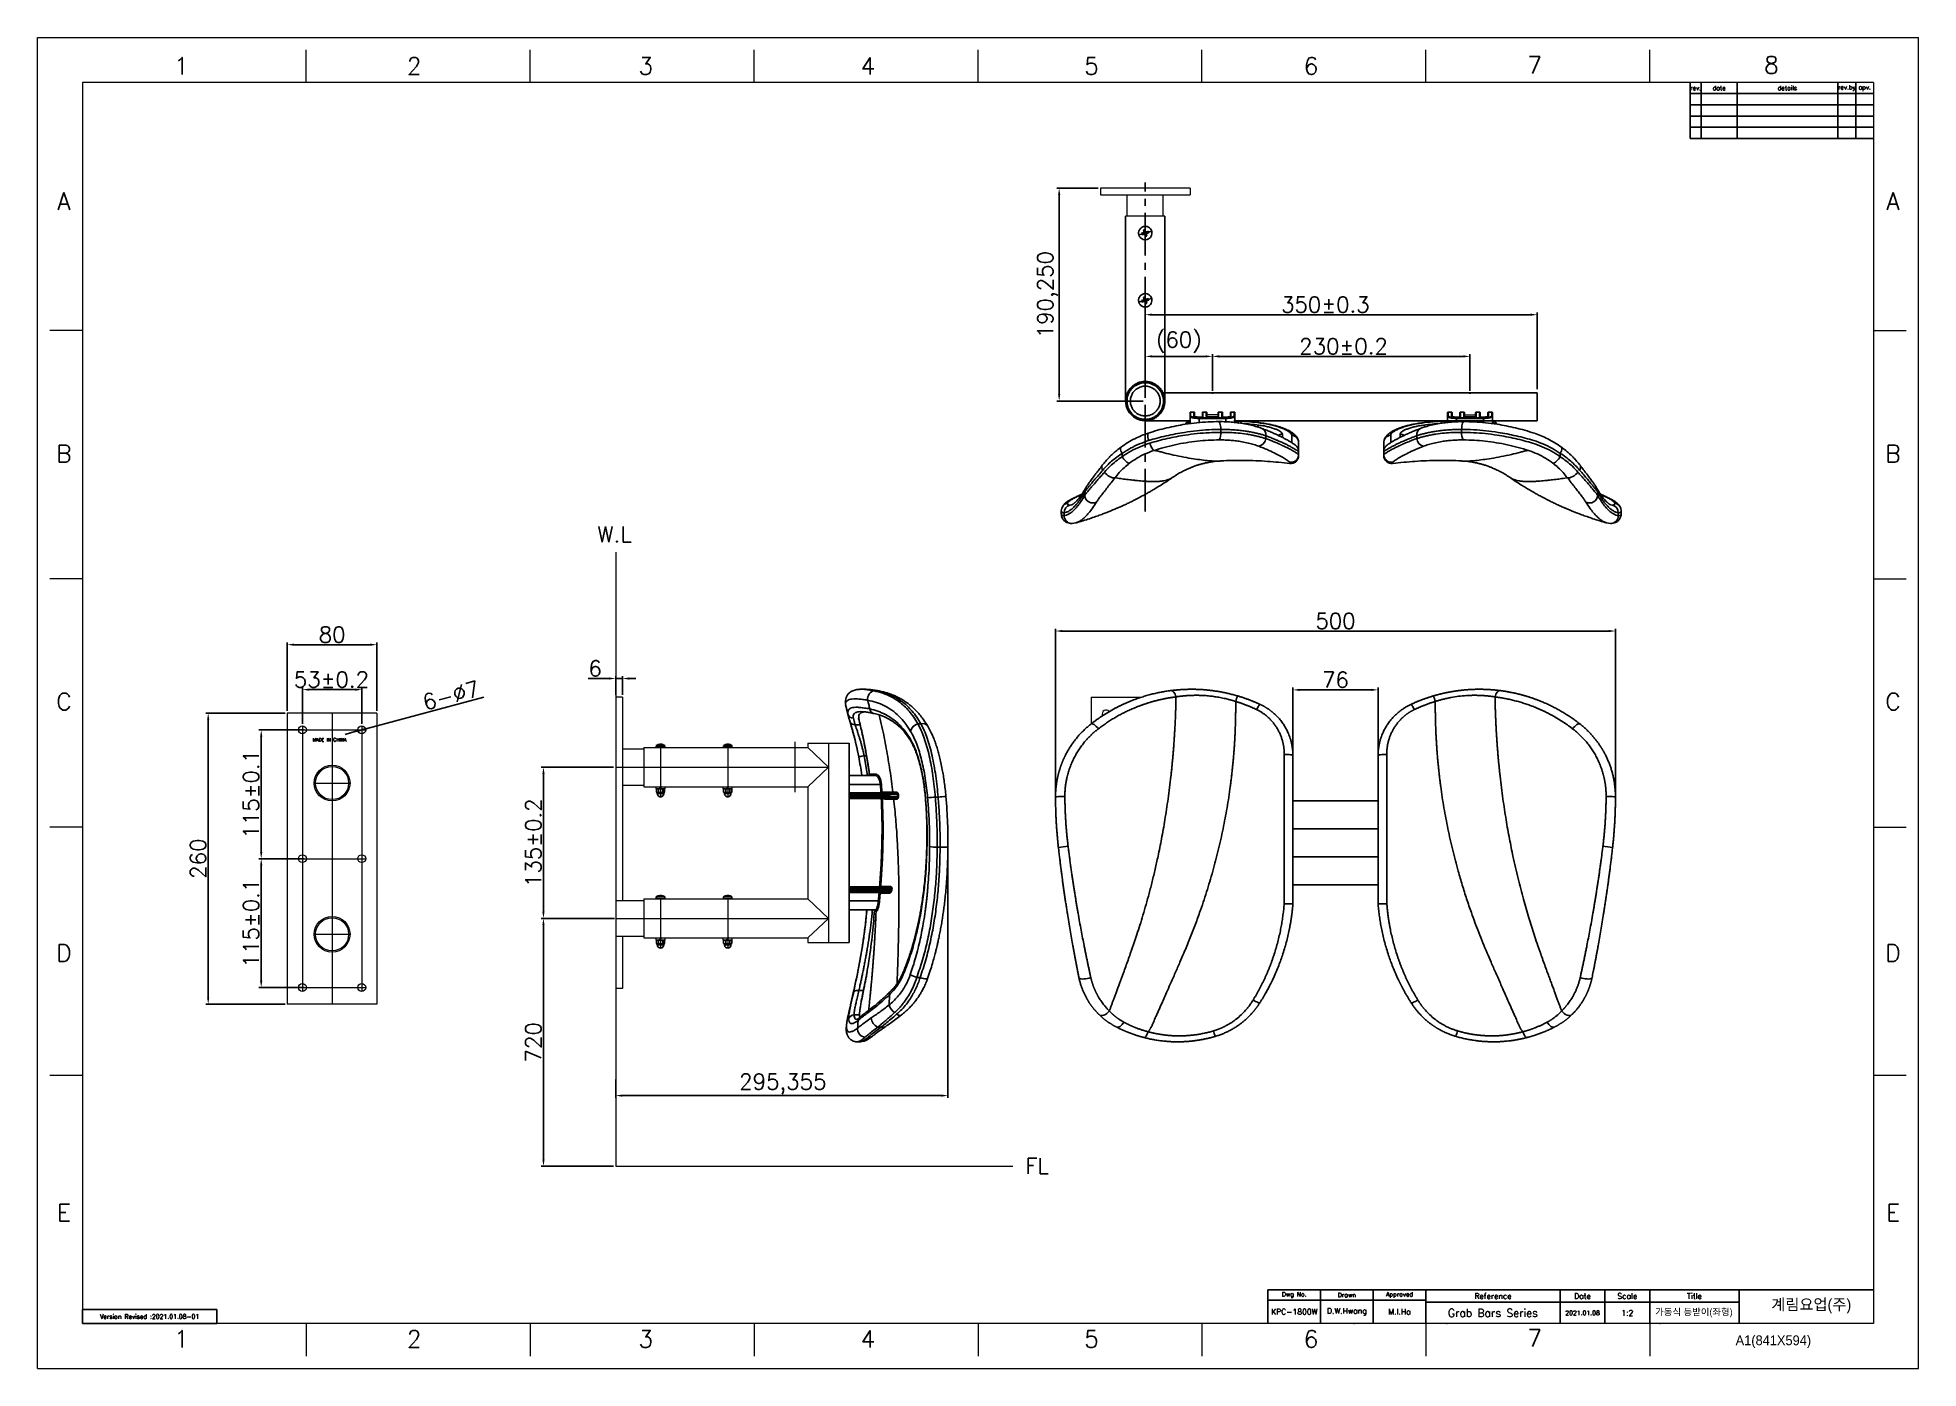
# Model space of a CAD drawing. Header units: inches. Extents: x 222 to 1062, y 91 to 685.
import ezdxf

# ---------------------------------------------------------------- set-up
doc = ezdxf.new("R2010")
doc.units = ezdxf.units.IN
doc.header["$MEASUREMENT"] = 0
doc.linetypes.add('CENTER2', pattern=[28.575, 19.05, -3.175, 3.175, -3.175])
doc.linetypes.add('CENTERX2', pattern=[20.32, 12.7, -2.54, 2.54, -2.54])
doc.layers.get('0').update_dxf_attribs({"lineweight": 13})
doc.layers.get('Defpoints').update_dxf_attribs({"color": 3})
for name, color, linetype in [('5', 2, 'Continuous'), ('FORM', 7, 'Continuous'), ('TEXT', 2, 'Continuous'), ('중심선', 1, 'CENTER2')]:
    doc.layers.add(name, color=color, linetype=linetype)
doc.layers.add('윤곽선', color=7, linetype='Continuous', lineweight=9)
doc.styles.add('ROMANS', font='Gulim.ttf')
doc.styles.get("Standard").update_dxf_attribs({"font": 'romans.shx', "bigfont": 'ghs.shx'})
doc.dimstyles.new('2-1사본 Standard', dxfattribs={"dimtxt": 2.5, "dimasz": 3, "dimexe": 1, "dimexo": 1, "dimgap": 1, "dimtad": 1, "dimdec": 1, "dimlfac": 2, "dimdsep": 46, "dimtxsty": 'Standard', "dimcen": 0.09, "dimclrd": 1, "dimclre": 1, "dimclrt": 2, "dimadec": 0, "dimazin": 0, "dimtfac": 1, "dimtdec": 1, "dimtmove": 0, "dimatfit": 3, "dimfxl": 0, "dimtolj": 1, "dimtzin": 0, "dimarcsym": 0})

msp = doc.modelspace()

# ---------------------------------------------------------------- texts
for s, height, p in [('W.L', 7, (472.002, 459.297)), ('MADE IN CHINA', 1.5, (344.701, 370.436))]:
    msp.add_text(s, height=height).set_placement(p)
at = {"char_height": 7.624, "attachment_point": 5}
for s, width, insert in [('1', 50, (286.172, 671.908)), ('2', 50, (390.129, 671.908)), ('3', 50, (493.566, 671.908)), ('4', 50, (592.795, 671.908)), ('5', 50, (692.641, 671.908)), ('6', 50, (790.679, 671.908)), ('7', 50, (890.511, 672.36)), ('A', 10, (1050.631, 611.573)), ('B', 10, (1050.631, 498.88)), ('C', 10, (1050.631, 388.192)), ('D', 10, (1050.631, 275.998)), ('E', 10, (1050.631, 160.029))]:
    msp.add_mtext_dynamic_manual_height_columns(s, width=width, gutter_width=12.5, heights=[0], dxfattribs=dict(at, insert=insert))
for s, insert, width in [('8', (996.297, 672.36), 50), ('A', (233.69, 611.573), 10), ('B', (233.69, 498.88), 10), ('C', (233.69, 388.192), 10), ('D', (233.69, 275.998), 10), ('E', (233.69, 160.029), 10), ('1', (286.172, 103.697), 50), ('2', (390.129, 103.697), 50), ('3', (493.566, 103.697), 50), ('4', (592.795, 103.697), 50), ('5', (692.641, 103.697), 50), ('6', (790.679, 103.697), 50), ('7', (890.511, 104.149), 50)]:
    msp.add_mtext(s, dxfattribs=dict(at, insert=insert, width=width))
at = {"layer": '5', "style": 'ROMANS'}
msp.add_text('A1(841X594)', height=4.375, dxfattribs=at).set_placement((980.311, 100.911))
at = {"layer": 'TEXT', "attachment_point": 5}
for s, insert, char_height, width in [('rev.', (962.443, 662.07), 2, 5), ('date', (972.943, 662.07), 2, 16), ('details', (1003.443, 662.07), 2, 45), ('rev.by', (1029.943, 662.07), 2, 8), ('apv.', (1037.943, 662.07), 2, 8), ('Dwg No.', (783.193, 123.32), 2, 23.5), ('Drawn', (806.693, 123.32), 2, 23.5), ('Approved', (830.193, 123.32), 2, 23.5), ('Reference', (871.943, 122.82), 2.5, 60), ('Date', (911.943, 122.82), 2.5, 20), ('Scale', (931.943, 122.82), 2.5, 20), ('Title', (961.943, 122.82), 2.5, 40), ('{\\H0.8x;Version Revised :2021.01.08-01} ', (271.943, 113.695), 2.5, 72.12358), ('KPC-1800W', (783.193, 115.82), 2.5, 23.5), ('D.W.Hwang', (806.693, 115.82), 2.5, 23.5), ('M.I.Ha', (830.193, 115.82), 2.5, 23.5), ('Grab Bars Series', (871.943, 115.32), 3.5, 60), ('2021.01.08', (911.943, 115.32), 2, 20), ('1:2', (931.943, 115.32), 2.5, 20)]:
    msp.add_mtext(s, dxfattribs=dict(at, insert=insert, char_height=char_height, width=width))
at = {"layer": 'TEXT', "linetype": 'CENTERX2', "width": 60, "attachment_point": 5}
for s, insert, char_height in [('{\\fHYGothic-Medium|b0|i0|c129|p18;가동식 등받이(좌형)}', (961.662, 115.306), 3), ('{\\fHYGothic-Medium|b0|i0|c129|p18;계림요업(주)}', (1014.119, 118.312), 5)]:
    msp.add_mtext(s, dxfattribs=dict(at, insert=insert, char_height=char_height))
at = {"layer": '윤곽선'}
msp.add_text('FL', height=7, dxfattribs=at).set_placement((663.091, 177.446))

# ---------------------------------------------------------------- blocks, each defined once
blk = doc.blocks.new('*D3')
at = {"layer": 'Defpoints', "color": 0}
for p in [(480.15, 398.5), (480.15, 390.2), (483.15, 390.2)]:
    blk.add_point(p, dxfattribs=at)
at = {"layer": '윤곽선', "color": 1, "lineweight": -2}
for p, q in [((477.15, 398.5), (467.78, 398.5)), ((480.15, 391.2), (480.15, 399.5)), ((483.15, 398.5), (480.15, 398.5)), ((483.15, 391.2), (483.15, 399.5)), ((486.15, 398.5), (489.15, 398.5))]:
    blk.add_line(p, q, dxfattribs=at)
at = {"layer": '윤곽선', "color": 1}
for points in [[(477.15, 398), (477.15, 399), (480.15, 398.5)], [(486.15, 399), (486.15, 398), (483.15, 398.5)]]:
    blk.add_solid(points, dxfattribs=at)
at = {"layer": '윤곽선', "color": 2, "insert": (470.97, 403), "char_height": 7, "attachment_point": 5}
blk.add_mtext('\\A1;6', dxfattribs=at)
blk = doc.blocks.new('*D4')
at = {"layer": 'Defpoints', "color": 0}
for p in [(480.15, 358.95), (447.87, 291.45), (480.65, 291.45)]:
    blk.add_point(p, dxfattribs=at)
at = {"layer": '윤곽선', "color": 1, "lineweight": -2}
for p, q in [((479.15, 358.95), (446.87, 358.95)), ((447.87, 355.95), (447.87, 294.45)), ((479.65, 291.45), (446.87, 291.45))]:
    blk.add_line(p, q, dxfattribs=at)
at = {"layer": '윤곽선', "color": 1}
for points in [[(448.37, 355.95), (447.37, 355.95), (447.87, 358.95)], [(447.37, 294.45), (448.37, 294.45), (447.87, 291.45)]]:
    blk.add_solid(points, dxfattribs=at)
at = {"layer": '윤곽선', "color": 2, "insert": (443.37, 325.2), "char_height": 7, "attachment_point": 5, "rotation": 90}
blk.add_mtext('\\A1;135{\\Fromans,whtgtxt|c129;%%P0.2}', dxfattribs=at)
blk = doc.blocks.new('*D5')
at = {"layer": 'Defpoints', "color": 0}
for p in [(676.57, 419.69), (676.57, 345.61), (926.66, 345.57)]:
    blk.add_point(p, dxfattribs=at)
at = {"layer": '윤곽선', "color": 1, "lineweight": -2}
for p, q in [((676.57, 346.61), (676.57, 420.69)), ((926.66, 346.57), (926.66, 420.69)), ((923.66, 419.69), (679.57, 419.69))]:
    blk.add_line(p, q, dxfattribs=at)
at = {"layer": '윤곽선', "color": 1}
for points in [[(679.57, 420.19), (679.57, 419.19), (676.57, 419.69)], [(923.66, 420.19), (923.66, 419.19), (926.66, 419.69)]]:
    blk.add_solid(points, dxfattribs=at)
at = {"layer": '윤곽선', "color": 2, "insert": (801.61, 424.19), "char_height": 7, "attachment_point": 5}
blk.add_mtext('\\A1;500', dxfattribs=at)
blk = doc.blocks.new('*D6')
at = {"layer": 'Defpoints', "color": 0}
for p in [(820.61, 393.42), (782.61, 343.94), (820.61, 343.94)]:
    blk.add_point(p, dxfattribs=at)
at = {"layer": '윤곽선', "color": 1, "lineweight": -2}
for p, q in [((782.61, 344.94), (782.61, 394.42)), ((785.61, 393.42), (817.61, 393.42)), ((820.61, 344.94), (820.61, 394.42))]:
    blk.add_line(p, q, dxfattribs=at)
at = {"layer": '윤곽선', "color": 1}
for points in [[(785.61, 393.92), (785.61, 392.92), (782.61, 393.42)], [(817.61, 392.92), (817.61, 393.92), (820.61, 393.42)]]:
    blk.add_solid(points, dxfattribs=at)
at = {"layer": '윤곽선', "color": 2, "insert": (801.61, 397.92), "char_height": 7, "attachment_point": 5}
blk.add_mtext('\\A1;76', dxfattribs=at)
blk = doc.blocks.new('*D7')
at = {"layer": 'Defpoints', "color": 0}
for p in [(746.66, 542.29), (746.66, 525.93), (861.66, 525.93)]:
    blk.add_point(p, dxfattribs=at)
at = {"layer": '윤곽선', "color": 1, "lineweight": -2}
for p, q in [((746.66, 526.93), (746.66, 543.29)), ((858.66, 542.29), (749.66, 542.29)), ((861.66, 526.93), (861.66, 543.29))]:
    blk.add_line(p, q, dxfattribs=at)
at = {"layer": '윤곽선', "color": 1}
for points in [[(749.66, 542.79), (749.66, 541.79), (746.66, 542.29)], [(858.66, 541.79), (858.66, 542.79), (861.66, 542.29)]]:
    blk.add_solid(points, dxfattribs=at)
at = {"layer": '윤곽선', "color": 2, "insert": (805.21, 546.79), "char_height": 7, "attachment_point": 5}
blk.add_mtext('\\A1;230{\\Fromans,whtgtxt|c129;%%P0.2}', dxfattribs=at)
blk = doc.blocks.new('*D8')
at = {"layer": 'Defpoints', "color": 0}
for p in [(716.64, 560.9), (716.64, 522.86), (891.64, 526.59)]:
    blk.add_point(p, dxfattribs=at)
at = {"layer": '윤곽선', "color": 1, "lineweight": -2}
for p, q in [((716.64, 523.86), (716.64, 561.9)), ((888.64, 560.9), (719.64, 560.9)), ((891.64, 527.59), (891.64, 561.9))]:
    blk.add_line(p, q, dxfattribs=at)
at = {"layer": '윤곽선', "color": 1}
for points in [[(719.64, 561.4), (719.64, 560.4), (716.64, 560.9)], [(888.64, 560.4), (888.64, 561.4), (891.64, 560.9)]]:
    blk.add_solid(points, dxfattribs=at)
at = {"layer": '윤곽선', "color": 2, "insert": (797.08, 565.4), "char_height": 7, "attachment_point": 5}
blk.add_mtext('\\A1;350{\\Fromans,whtgtxt|c129;%%P0.3}', dxfattribs=at)
blk = doc.blocks.new('*D9')
at = {"layer": 'Defpoints', "color": 0}
for p in [(746.66, 542.29), (716.64, 531.09), (746.66, 532.68)]:
    blk.add_point(p, dxfattribs=at)
at = {"layer": '윤곽선', "color": 1, "lineweight": -2}
for p, q in [((716.64, 532.09), (716.64, 543.29)), ((719.64, 542.29), (743.66, 542.29)), ((746.66, 533.68), (746.66, 543.29))]:
    blk.add_line(p, q, dxfattribs=at)
at = {"layer": '윤곽선', "color": 1}
for points in [[(719.64, 542.79), (719.64, 541.79), (716.64, 542.29)], [(743.66, 541.79), (743.66, 542.79), (746.66, 542.29)]]:
    blk.add_solid(points, dxfattribs=at)
at = {"layer": '윤곽선', "color": 2, "insert": (731.65, 548.61), "char_height": 7, "attachment_point": 5}
blk.add_mtext('\\A1;(60)', dxfattribs=at)
blk = doc.blocks.new('*D10')
at = {"layer": 'Defpoints', "color": 0}
for p in [(696.64, 617.34), (678.19, 522.34), (716.64, 522.34)]:
    blk.add_point(p, dxfattribs=at)
at = {"layer": '윤곽선', "color": 1, "lineweight": -2}
for p, q in [((695.64, 617.34), (677.19, 617.34)), ((678.19, 614.34), (678.19, 525.34)), ((715.64, 522.34), (677.19, 522.34))]:
    blk.add_line(p, q, dxfattribs=at)
at = {"layer": '윤곽선', "color": 1}
for points in [[(677.69, 614.34), (678.69, 614.34), (678.19, 617.34)], [(677.69, 525.34), (678.69, 525.34), (678.19, 522.34)]]:
    blk.add_solid(points, dxfattribs=at)
at = {"layer": '윤곽선', "color": 2, "insert": (673.02, 569.84), "char_height": 7, "attachment_point": 5, "rotation": 90}
blk.add_mtext('\\A1;190,250', dxfattribs=at)
blk = doc.blocks.new('*D12')
at = {"layer": 'Defpoints', "color": 0}
for p in [(340.21, 393.53), (340.21, 377.33), (366.71, 377.33)]:
    blk.add_point(p, dxfattribs=at)
at = {"layer": '윤곽선', "color": 1, "lineweight": -2}
for p, q in [((340.21, 378.33), (340.21, 394.53)), ((363.71, 393.53), (343.21, 393.53)), ((366.71, 378.33), (366.71, 394.53))]:
    blk.add_line(p, q, dxfattribs=at)
at = {"layer": '윤곽선', "color": 1}
for points in [[(343.21, 394.03), (343.21, 393.03), (340.21, 393.53)], [(363.71, 393.03), (363.71, 394.03), (366.71, 393.53)]]:
    blk.add_solid(points, dxfattribs=at)
at = {"layer": '윤곽선', "color": 2, "insert": (353.17, 398.03), "char_height": 7, "attachment_point": 5}
blk.add_mtext('\\A1;53%%P0.2', dxfattribs=at)
blk = doc.blocks.new('*D13')
at = {"layer": 'Defpoints', "color": 0}
for p in [(333.46, 413.6), (333.46, 383.08), (373.46, 383.08)]:
    blk.add_point(p, dxfattribs=at)
at = {"layer": '윤곽선', "color": 1, "lineweight": -2}
for p, q in [((333.46, 384.08), (333.46, 414.6)), ((370.46, 413.6), (336.46, 413.6)), ((373.46, 384.08), (373.46, 414.6))]:
    blk.add_line(p, q, dxfattribs=at)
at = {"layer": '윤곽선', "color": 1}
for points in [[(336.46, 414.1), (336.46, 413.1), (333.46, 413.6)], [(370.46, 414.1), (370.46, 413.1), (373.46, 413.6)]]:
    blk.add_solid(points, dxfattribs=at)
at = {"layer": '윤곽선', "color": 2, "insert": (353.46, 418.1), "char_height": 7, "attachment_point": 5}
blk.add_mtext('\\A1;80', dxfattribs=at)
blk = doc.blocks.new('*D14')
at = {"layer": 'Defpoints', "color": 0}
for p in [(341.96, 375.58), (321.81, 318.08), (341.96, 318.08)]:
    blk.add_point(p, dxfattribs=at)
at = {"layer": '윤곽선', "color": 1, "lineweight": -2}
for p, q in [((340.96, 375.58), (320.81, 375.58)), ((321.81, 372.58), (321.81, 321.08)), ((340.96, 318.08), (320.81, 318.08))]:
    blk.add_line(p, q, dxfattribs=at)
at = {"layer": '윤곽선', "color": 1}
for points in [[(322.31, 372.58), (321.31, 372.58), (321.81, 375.58)], [(321.31, 321.08), (322.31, 321.08), (321.81, 318.08)]]:
    blk.add_solid(points, dxfattribs=at)
at = {"layer": '윤곽선', "color": 2, "insert": (317.31, 346.83), "char_height": 7, "attachment_point": 5, "rotation": 90}
blk.add_mtext('\\A1;115%%P0.1', dxfattribs=at)
blk = doc.blocks.new('*D15')
at = {"layer": 'Defpoints', "color": 0}
for p in [(321.81, 318.08), (321.81, 260.58), (341.96, 260.58)]:
    blk.add_point(p, dxfattribs=at)
at = {"layer": '윤곽선', "color": 1, "lineweight": -2}
for p, q in [((321.81, 315.08), (321.81, 263.58)), ((322.81, 318.08), (322.81, 318.08)), ((340.96, 260.58), (320.81, 260.58))]:
    blk.add_line(p, q, dxfattribs=at)
at = {"layer": '윤곽선', "color": 1}
for points in [[(322.31, 315.08), (321.31, 315.08), (321.81, 318.08)], [(321.31, 263.58), (322.31, 263.58), (321.81, 260.58)]]:
    blk.add_solid(points, dxfattribs=at)
at = {"layer": '윤곽선', "color": 2, "insert": (317.31, 289.33), "char_height": 7, "attachment_point": 5, "rotation": 90}
blk.add_mtext('\\A1;115%%P0.1', dxfattribs=at)
blk = doc.blocks.new('*D16')
at = {"layer": 'Defpoints', "color": 0}
for p in [(298.13, 383.08), (333.46, 383.08), (333.46, 253.08)]:
    blk.add_point(p, dxfattribs=at)
at = {"layer": '윤곽선', "color": 1, "lineweight": -2}
for p, q in [((332.46, 383.08), (297.13, 383.08)), ((298.13, 256.08), (298.13, 380.08)), ((332.46, 253.08), (297.13, 253.08))]:
    blk.add_line(p, q, dxfattribs=at)
at = {"layer": '윤곽선', "color": 1}
for points in [[(298.63, 380.08), (297.63, 380.08), (298.13, 383.08)], [(297.63, 256.08), (298.63, 256.08), (298.13, 253.08)]]:
    blk.add_solid(points, dxfattribs=at)
at = {"layer": '윤곽선', "color": 2, "insert": (293.63, 318.08), "char_height": 7, "attachment_point": 5, "rotation": 90}
blk.add_mtext('\\A1;260', dxfattribs=at)
blk = doc.blocks.new('*D18')
at = {"layer": 'Defpoints', "color": 0}
for p in [(447.87, 291.45), (459.39, 291.45), (480.15, 180.76)]:
    blk.add_point(p, dxfattribs=at)
at = {"layer": '윤곽선', "color": 1, "lineweight": -2}
for p, q in [((458.39, 291.45), (446.87, 291.45)), ((447.87, 183.76), (447.87, 288.45)), ((479.15, 180.76), (446.87, 180.76))]:
    blk.add_line(p, q, dxfattribs=at)
at = {"layer": '윤곽선', "color": 1}
for points in [[(448.37, 288.45), (447.37, 288.45), (447.87, 291.45)], [(447.37, 183.76), (448.37, 183.76), (447.87, 180.76)]]:
    blk.add_solid(points, dxfattribs=at)
at = {"layer": '윤곽선', "color": 2, "insert": (443.37, 236.1), "char_height": 7, "attachment_point": 5, "rotation": 90}
blk.add_mtext('\\A1;{720}', dxfattribs=at)
blk = doc.blocks.new('*D19')
at = {"layer": 'Defpoints', "color": 0}
for p in [(365.02, 375.13), (368.4, 376.04)]:
    blk.add_point(p, dxfattribs=at)
at = {"layer": '윤곽선', "color": 1, "lineweight": -2}
for p, q in [((421.28, 390.2), (371.3, 376.81)), ((362.12, 374.35), (359.23, 373.58)), ((365.02, 375.13), (362.12, 374.35)), ((365.51, 375.26), (362.61, 374.48)), ((365.02, 375.13), (368.4, 376.04)), ((367.92, 375.91), (370.82, 376.68)), ((368.4, 376.04), (371.3, 376.81))]:
    blk.add_line(p, q, dxfattribs=at)
at = {"layer": '윤곽선', "color": 1}
for points in [[(367.79, 376.39), (368.05, 375.42), (365.02, 375.13)], [(365.38, 375.74), (365.64, 374.78), (368.4, 376.04)]]:
    blk.add_solid(points, dxfattribs=at)
at = {"layer": '윤곽선', "color": 2, "insert": (406.59, 390.93), "char_height": 7, "attachment_point": 5, "rotation": 15}
blk.add_mtext('\\A1;{6-∅7}', dxfattribs=at)
blk = doc.blocks.new('*D20')
at = {"layer": 'Defpoints', "color": 0}
for p in [(628.52, 319.68), (480.15, 220.48), (628.52, 212.32)]:
    blk.add_point(p, dxfattribs=at)
at = {"layer": '윤곽선', "color": 1, "lineweight": -2}
for p, q in [((628.52, 318.68), (628.52, 211.32)), ((480.15, 219.48), (480.15, 211.32)), ((483.15, 212.32), (625.52, 212.32))]:
    blk.add_line(p, q, dxfattribs=at)
at = {"layer": '윤곽선', "color": 1}
for points in [[(483.15, 212.82), (483.15, 211.82), (480.15, 212.32)], [(625.52, 212.82), (625.52, 211.82), (628.52, 212.32)]]:
    blk.add_solid(points, dxfattribs=at)
at = {"layer": '윤곽선', "color": 2, "insert": (554.78, 217.49), "char_height": 7, "attachment_point": 5}
blk.add_mtext('\\A1;295,355', dxfattribs=at)

# ---------------------------------------------------------------- dimensions: what is measured, and where the dimension line sits
at = {"layer": '윤곽선'}
for base, p1, p2, angle, text, picture, middle in [((678.185, 522.339), (696.635, 617.339), (716.635, 522.339), 90, '<>,250', '*D10', (673.019, 569.839)), ((746.66029, 542.29078), (716.6353, 531.08904), (746.66029, 532.67714), 180, '(<>)', '*D9', (731.64779, 548.6137)), ((447.872, 291.449), (480.155, 358.949), (480.655, 291.449), 90, '<>{\\Fromans,whtgtxt|c129;%%P0.2}', '*D4', (443.372, 325.199)), ((321.813, 260.582), (321.813, 318.082), (341.963, 260.582), 90, '<>%%P0.1', '*D15', (317.313, 289.332)), ((447.872, 291.449), (480.155, 180.76), (459.387, 291.449), 90, '{720}', '*D18', (443.372, 236.104))]:
    dim = msp.add_linear_dim(base=base, p1=p1, p2=p2, angle=angle, text=text, dimstyle='2-1사본 Standard', override={"dimtxt": 7}, dxfattribs=at)
    dim.commit()
    dim.dimension.update_dxf_attribs({"geometry": picture, "text_midpoint": middle})
for base, p1, p2, angle, text, picture, middle in [((716.635, 560.896), (891.635, 526.589), (716.635, 522.865), 180, '<>{\\Fromans,whtgtxt|c129;%%P0.3}', '*D8', (797.083, 560.896)), ((746.66, 542.291), (861.66, 525.93), (746.66, 525.93), 180, '<>{\\Fromans,whtgtxt|c129;%%P0.2}', '*D7', (805.215, 542.291)), ((676.569, 419.694), (926.658, 345.566), (676.569, 345.615), 180, '500', '*D5', (801.613, 419.694)), ((333.463, 413.602), (373.463, 383.082), (333.463, 383.082), 180, '80', '*D13', (353.463, 413.602)), ((340.213, 393.532), (366.713, 377.332), (340.213, 377.332), 180, '53%%P0.2', '*D12', (353.172, 393.532)), ((321.813, 318.082), (341.963, 375.582), (341.963, 318.082), 90, '<>%%P0.1', '*D14', (321.813, 346.832)), ((628.517, 212.32), (480.155, 220.479), (628.517, 319.678), 180, '295,355', '*D20', (554.775, 212.32))]:
    dim = msp.add_linear_dim(base=base, p1=p1, p2=p2, angle=angle, text=text, dimstyle='2-1사본 Standard', override={"dimtxt": 7}, dxfattribs=at)
    dim.commit()
    dim.dimension.update_dxf_attribs({"geometry": picture, "text_midpoint": middle, "dimtype": 160})
dim = msp.add_linear_dim(base=(480.155, 398.495), p1=(483.155, 390.199), p2=(480.155, 390.199), angle=180, dimstyle='2-1사본 Standard', override={"dimtxt": 7}, dxfattribs=at)
dim.commit()
dim.dimension.update_dxf_attribs({"geometry": '*D3', "text_midpoint": (470.967, 402.995)})
dim = msp.add_diameter_dim_2p(p1=(365.023, 375.129), p2=(368.403, 376.035), text='{6-<>}', dimstyle='2-1사본 Standard', override={"dimtxt": 7}, dxfattribs=at)
dim.commit()
dim.dimension.update_dxf_attribs({"geometry": '*D19', "text_midpoint": (407.759, 386.581), "dimtype": 163})
for base, p1, p2, angle, picture, middle in [((820.613, 393.422), (782.613, 343.941), (820.613, 343.941), 180, '*D6', (801.613, 393.422)), ((298.134, 383.082), (333.463, 253.082), (333.463, 383.082), 90, '*D16', (298.134, 318.082))]:
    dim = msp.add_linear_dim(base=base, p1=p1, p2=p2, angle=angle, dimstyle='2-1사본 Standard', override={"dimtxt": 7}, dxfattribs=at)
    dim.commit()
    dim.dimension.update_dxf_attribs({"geometry": picture, "text_midpoint": middle, "dimtype": 160})

# ---------------------------------------------------------------- linework, layer by layer
at = {"color": 7, "linetype": 'Continuous'}
for p, q in [((221.943, 90.57), (221.943, 684.57)), ((221.943, 684.57), (1061.943, 684.57)), ((1061.943, 90.57), (1061.943, 684.57)), ((341.943, 664.57), (341.943, 679.106)), ((441.943, 664.57), (441.943, 679.106)), ((541.943, 664.57), (541.943, 679.106)), ((641.943, 664.57), (641.943, 679.106)), ((741.943, 664.57), (741.943, 679.106)), ((841.943, 664.57), (841.943, 679.106)), ((941.943, 664.57), (941.943, 679.106)), ((241.943, 664.57), (241.943, 110.57)), ((1041.943, 664.57), (241.943, 664.57)), ((241.943, 553.77), (227.407, 553.77)), ((1041.944, 553.775), (1056.48, 553.775)), ((241.943, 442.97), (227.407, 442.97)), ((1041.946, 442.975), (1056.482, 442.975)), ((241.943, 332.17), (227.407, 332.17)), ((1041.947, 332.175), (1056.483, 332.175)), ((241.943, 221.37), (227.407, 221.37)), ((1041.948, 221.375), (1056.484, 221.375)), ((341.943, 110.57), (341.943, 96.034)), ((441.943, 110.57), (441.943, 96.034)), ((541.943, 110.57), (541.943, 96.034)), ((641.943, 110.57), (641.943, 96.034)), ((741.943, 110.57), (741.943, 96.034)), ((841.943, 110.57), (841.943, 96.034)), ((941.943, 110.57), (941.943, 96.034)), ((221.943, 90.57), (1061.943, 90.57))]:
    msp.add_line(p, q, dxfattribs=at)
at = {"linetype": 'Continuous'}
for p, q in [((1041.943, 664.57), (1041.943, 110.57)), ((1041.943, 110.57), (241.943, 110.57))]:
    msp.add_line(p, q, dxfattribs=at)
at = {"color": 7, "linetype": 'Continuous', "lineweight": 25}
for p, q in [((707.885, 604.839), (707.885, 522.339)), ((707.885, 604.839), (707.885, 522.339)), ((725.385, 522.339), (725.385, 604.839)), ((725.385, 522.339), (725.385, 604.839)), ((713.757, 596.493), (715.122, 596.894)), ((713.757, 596.493), (715.122, 596.894)), ((715.03, 597.227), (716.063, 597.531)), ((715.03, 597.227), (716.063, 597.531)), ((715.122, 596.894), (715.03, 597.227)), ((715.122, 596.894), (715.03, 597.227)), ((715.225, 596.565), (715.122, 596.894)), ((715.225, 596.565), (715.122, 596.894)), ((716.258, 596.869), (715.225, 596.565)), ((716.258, 596.869), (715.225, 596.565)), ((715.775, 597.446), (715.969, 596.784)), ((715.775, 597.446), (715.969, 596.784)), ((715.861, 598.75), (716.523, 598.944)), ((715.861, 598.75), (716.523, 598.944)), ((716.165, 597.717), (715.861, 598.75)), ((716.165, 597.717), (715.861, 598.75)), ((716.742, 598.199), (716.08, 598.005)), ((716.742, 598.199), (716.08, 598.005)), ((716.747, 595.734), (716.444, 596.767)), ((716.747, 595.734), (716.444, 596.767)), ((716.523, 598.944), (716.827, 597.911)), ((716.523, 598.944), (716.827, 597.911)), ((716.528, 596.479), (717.191, 596.673)), ((716.528, 596.479), (717.191, 596.673)), ((717.013, 597.81), (718.046, 598.113)), ((717.013, 597.81), (718.046, 598.113)), ((717.106, 596.961), (717.409, 595.929)), ((717.106, 596.961), (717.409, 595.929)), ((718.24, 597.451), (717.207, 597.148)), ((718.24, 597.451), (717.207, 597.148)), ((717.496, 597.232), (717.301, 597.894)), ((717.496, 597.232), (717.301, 597.894)), ((718.046, 598.113), (718.149, 597.784)), ((718.046, 598.113), (718.149, 597.784)), ((718.149, 597.784), (719.514, 598.185)), ((718.149, 597.784), (719.514, 598.185)), ((718.149, 597.784), (718.24, 597.451)), ((718.149, 597.784), (718.24, 597.451)), ((717.409, 595.929), (716.747, 595.734)), ((717.409, 595.929), (716.747, 595.734)), ((713.757, 566.493), (715.122, 566.894)), ((713.757, 566.493), (715.122, 566.894)), ((715.03, 567.227), (716.063, 567.531)), ((715.03, 567.227), (716.063, 567.531)), ((715.122, 566.894), (715.03, 567.227)), ((715.122, 566.894), (715.03, 567.227)), ((715.225, 566.565), (715.122, 566.894)), ((715.225, 566.565), (715.122, 566.894)), ((716.258, 566.869), (715.225, 566.565)), ((716.258, 566.869), (715.225, 566.565)), ((715.775, 567.446), (715.969, 566.784)), ((715.775, 567.446), (715.969, 566.784)), ((715.861, 568.75), (716.523, 568.944)), ((715.861, 568.75), (716.523, 568.944)), ((716.165, 567.717), (715.861, 568.75)), ((716.165, 567.717), (715.861, 568.75)), ((716.742, 568.199), (716.08, 568.005)), ((716.742, 568.199), (716.08, 568.005)), ((716.747, 565.734), (716.444, 566.767)), ((716.747, 565.734), (716.444, 566.767)), ((716.523, 568.944), (716.827, 567.911)), ((716.523, 568.944), (716.827, 567.911)), ((716.528, 566.479), (717.191, 566.673)), ((716.528, 566.479), (717.191, 566.673)), ((717.409, 565.929), (716.747, 565.734)), ((717.409, 565.929), (716.747, 565.734)), ((717.013, 567.81), (718.046, 568.113)), ((717.013, 567.81), (718.046, 568.113)), ((717.106, 566.961), (717.409, 565.929)), ((717.106, 566.961), (717.409, 565.929)), ((718.24, 567.451), (717.207, 567.148)), ((718.24, 567.451), (717.207, 567.148)), ((717.496, 567.232), (717.301, 567.894)), ((717.496, 567.232), (717.301, 567.894)), ((718.046, 568.113), (718.149, 567.784)), ((718.046, 568.113), (718.149, 567.784)), ((718.149, 567.784), (719.514, 568.185)), ((718.149, 567.784), (719.514, 568.185)), ((718.149, 567.784), (718.24, 567.451)), ((718.149, 567.784), (718.24, 567.451)), ((724.635, 526.089), (891.635, 526.089)), ((724.635, 526.089), (737.032, 526.089)), ((724.635, 526.089), (737.032, 526.089)), ((891.635, 513.589), (891.635, 526.089)), ((736.26, 513.589), (716.635, 513.589)), ((736.26, 513.589), (716.635, 513.589)), ((734.985, 512.589), (734.644, 511.997)), ((734.985, 512.589), (734.644, 511.997)), ((735.227, 512.589), (734.905, 512.031)), ((735.227, 512.589), (734.905, 512.031)), ((736.41, 513.339), (736.284, 513.339)), ((736.41, 513.339), (736.284, 513.339)), ((736.41, 512.58), (736.66, 512.58)), ((736.41, 512.58), (736.66, 512.58)), ((736.427, 513.336), (736.427, 513.32)), ((736.427, 513.336), (736.427, 513.32)), ((736.66, 517.196), (736.66, 515.556)), ((736.66, 517.196), (736.66, 515.556)), ((736.66, 515.556), (736.66, 512.259)), ((736.66, 515.556), (736.66, 512.259)), ((736.91, 517.446), (738.41, 517.446)), ((736.91, 517.446), (738.41, 517.446)), ((736.91, 517.442), (738.41, 517.442)), ((736.91, 515.799), (736.91, 517.442)), ((736.91, 517.442), (738.41, 517.442)), ((736.91, 515.799), (736.91, 517.442)), ((738.41, 517.442), (738.41, 515.611)), ((738.41, 517.442), (738.41, 515.611)), ((738.66, 515.368), (738.66, 517.196)), ((738.66, 515.368), (738.66, 517.196)), ((739.91, 515.229), (741.91, 515.229)), ((739.91, 515.229), (741.91, 515.229)), ((739.91, 515.221), (741.91, 515.221)), ((739.91, 515.221), (741.91, 515.221)), ((752.66, 514.812), (740.66, 514.812)), ((740.66, 514.812), (740.66, 514.571)), ((752.66, 514.812), (740.66, 514.812)), ((740.66, 514.812), (740.66, 514.571)), ((740.66, 514.571), (752.66, 514.571)), ((740.66, 514.571), (752.66, 514.571)), ((742.16, 517.196), (742.16, 515.248)), ((742.16, 517.196), (742.16, 515.248)), ((742.41, 517.446), (743.91, 517.446)), ((742.41, 517.446), (743.91, 517.446)), ((742.41, 517.442), (743.91, 517.442)), ((742.41, 515.353), (742.41, 517.442)), ((742.41, 517.442), (743.91, 517.442)), ((742.41, 515.353), (742.41, 517.442)), ((743.91, 517.442), (743.91, 515.418)), ((743.91, 517.442), (743.91, 515.418)), ((744.16, 515.31), (744.16, 517.196)), ((744.16, 515.31), (744.16, 517.196)), ((744.41, 515.295), (748.91, 515.295)), ((744.41, 515.295), (748.91, 515.295)), ((744.41, 515.287), (748.91, 515.287)), ((744.41, 515.287), (748.91, 515.287)), ((749.16, 517.196), (749.16, 515.314)), ((749.16, 517.196), (749.16, 515.314)), ((749.441, 513.177), (749.36, 513.183)), ((749.441, 513.177), (749.36, 513.183)), ((749.41, 517.446), (750.91, 517.446)), ((749.41, 517.446), (750.91, 517.446)), ((749.41, 517.442), (750.91, 517.442)), ((749.41, 515.418), (749.41, 517.442)), ((749.41, 517.442), (750.91, 517.442)), ((749.41, 515.418), (749.41, 517.442)), ((750.91, 517.442), (750.91, 515.353)), ((750.91, 517.442), (750.91, 515.353)), ((751.16, 515.244), (751.16, 517.196)), ((751.16, 515.244), (751.16, 517.196)), ((751.41, 515.229), (753.41, 515.229)), ((751.41, 515.229), (753.41, 515.229)), ((753.41, 515.221), (751.41, 515.221)), ((753.41, 515.221), (751.41, 515.221)), ((752.66, 514.812), (752.66, 514.571)), ((752.66, 514.812), (752.66, 514.571)), ((754.66, 517.196), (754.66, 515.368)), ((754.66, 517.196), (754.66, 515.368)), ((754.91, 517.446), (756.41, 517.446)), ((754.91, 517.446), (756.41, 517.446)), ((754.91, 517.442), (756.41, 517.442)), ((754.91, 515.611), (754.91, 517.442)), ((754.91, 517.442), (756.41, 517.442)), ((754.91, 515.611), (754.91, 517.442)), ((891.635, 513.589), (756.26, 513.589)), ((891.635, 513.589), (756.26, 513.589)), ((756.41, 517.442), (756.41, 515.799)), ((756.41, 517.442), (756.41, 515.799)), ((756.66, 515.556), (756.66, 517.196)), ((756.66, 515.556), (756.66, 517.196)), ((756.66, 512.802), (756.66, 515.556)), ((756.66, 512.802), (756.66, 515.556)), ((756.715, 513.535), (759.754, 513.48)), ((756.715, 513.535), (759.754, 513.48)), ((757.036, 513.339), (756.91, 513.339)), ((757.036, 513.339), (756.91, 513.339)), ((759.441, 512.378), (759.422, 513.378)), ((759.441, 512.378), (759.422, 513.378)), ((851.605, 513.535), (848.566, 513.48)), ((851.605, 513.535), (848.566, 513.48)), ((848.879, 512.378), (848.898, 513.378)), ((848.879, 512.378), (848.898, 513.378)), ((851.285, 513.339), (851.411, 513.339)), ((851.285, 513.339), (851.411, 513.339)), ((851.661, 515.556), (851.661, 517.196)), ((851.661, 515.556), (851.661, 517.196)), ((851.661, 512.802), (851.661, 515.556)), ((851.661, 512.802), (851.661, 515.556)), ((853.411, 517.446), (851.911, 517.446)), ((853.411, 517.446), (851.911, 517.446)), ((851.911, 517.442), (851.911, 515.799)), ((853.411, 517.442), (851.911, 517.442)), ((851.911, 517.442), (851.911, 515.799)), ((853.411, 517.442), (851.911, 517.442)), ((853.411, 515.611), (853.411, 517.442)), ((853.411, 515.611), (853.411, 517.442)), ((853.661, 517.196), (853.661, 515.368)), ((853.661, 517.196), (853.661, 515.368)), ((856.911, 515.229), (854.911, 515.229)), ((856.911, 515.229), (854.911, 515.229)), ((854.911, 515.221), (856.911, 515.221)), ((854.911, 515.221), (856.911, 515.221)), ((855.661, 514.812), (867.661, 514.812)), ((855.661, 514.812), (855.661, 514.571)), ((855.661, 514.812), (867.661, 514.812)), ((855.661, 514.812), (855.661, 514.571)), ((867.661, 514.571), (855.661, 514.571)), ((867.661, 514.571), (855.661, 514.571)), ((857.161, 515.244), (857.161, 517.196)), ((857.161, 515.244), (857.161, 517.196)), ((858.911, 517.446), (857.411, 517.446)), ((858.911, 517.446), (857.411, 517.446)), ((857.411, 517.442), (857.411, 515.353)), ((858.911, 517.442), (857.411, 517.442)), ((857.411, 517.442), (857.411, 515.353)), ((858.911, 517.442), (857.411, 517.442)), ((858.879, 513.177), (858.96, 513.183)), ((858.879, 513.177), (858.96, 513.183)), ((858.911, 515.418), (858.911, 517.442)), ((858.911, 515.418), (858.911, 517.442)), ((859.161, 517.196), (859.161, 515.314)), ((859.161, 517.196), (859.161, 515.314)), ((863.911, 515.295), (859.411, 515.295)), ((863.911, 515.295), (859.411, 515.295)), ((863.911, 515.287), (859.411, 515.287)), ((863.911, 515.287), (859.411, 515.287)), ((864.161, 515.31), (864.161, 517.196)), ((864.161, 515.31), (864.161, 517.196)), ((865.911, 517.446), (864.411, 517.446)), ((865.911, 517.446), (864.411, 517.446)), ((864.411, 517.442), (864.411, 515.418)), ((865.911, 517.442), (864.411, 517.442)), ((864.411, 517.442), (864.411, 515.418)), ((865.911, 517.442), (864.411, 517.442)), ((865.911, 515.353), (865.911, 517.442)), ((865.911, 515.353), (865.911, 517.442)), ((866.161, 517.196), (866.161, 515.248)), ((866.161, 517.196), (866.161, 515.248)), ((868.411, 515.229), (866.411, 515.229)), ((868.411, 515.229), (866.411, 515.229)), ((868.411, 515.221), (866.411, 515.221)), ((868.411, 515.221), (866.411, 515.221)), ((867.661, 514.812), (867.661, 514.571)), ((867.661, 514.812), (867.661, 514.571)), ((869.661, 515.368), (869.661, 517.196)), ((869.661, 515.368), (869.661, 517.196)), ((871.411, 517.446), (869.911, 517.446)), ((871.411, 517.446), (869.911, 517.446)), ((869.911, 517.442), (869.911, 515.611)), ((871.411, 517.442), (869.911, 517.442)), ((869.911, 517.442), (869.911, 515.611)), ((871.411, 517.442), (869.911, 517.442)), ((871.411, 515.799), (871.411, 517.442)), ((871.411, 515.799), (871.411, 517.442)), ((871.661, 517.196), (871.661, 515.556)), ((871.661, 517.196), (871.661, 515.556)), ((871.661, 515.556), (871.661, 512.259)), ((871.661, 515.556), (871.661, 512.259)), ((891.635, 513.589), (871.661, 513.589)), ((891.635, 513.589), (871.661, 513.589)), ((871.911, 512.58), (871.661, 512.58)), ((871.911, 512.58), (871.661, 512.58)), ((871.894, 513.336), (871.894, 513.32)), ((871.894, 513.336), (871.894, 513.32)), ((871.911, 513.339), (872.036, 513.339)), ((871.911, 513.339), (872.036, 513.339)), ((873.094, 512.589), (873.416, 512.031)), ((873.094, 512.589), (873.416, 512.031)), ((873.335, 512.589), (873.677, 511.997)), ((873.335, 512.589), (873.677, 511.997)), ((750.371, 508.388), (750.371, 509.684)), ((750.371, 508.388), (750.371, 509.684)), ((770.425, 505.589), (770.425, 506.87)), ((770.425, 505.589), (770.425, 506.87)), ((785.108, 504.305), (785.16, 503.716)), ((785.108, 504.305), (785.16, 503.716)), ((823.212, 504.305), (823.161, 503.716)), ((823.212, 504.305), (823.161, 503.716)), ((837.896, 505.589), (837.896, 506.87)), ((837.896, 505.589), (837.896, 506.87)), ((857.95, 508.388), (857.95, 509.684)), ((857.95, 508.388), (857.95, 509.684)), ((706.301, 497.508), (706.301, 499.001)), ((706.301, 497.508), (706.301, 499.001)), ((785.16, 498.516), (785.16, 499.758)), ((785.16, 498.516), (785.16, 499.758)), ((823.161, 498.516), (823.161, 499.758)), ((823.161, 498.516), (823.161, 499.758)), ((902.02, 497.508), (902.02, 499.001)), ((902.02, 497.508), (902.02, 499.001)), ((750.05, 495.596), (749.948, 495.584)), ((750.05, 495.596), (749.948, 495.584)), ((781.236, 494.563), (781.236, 494.565)), ((781.236, 494.563), (781.236, 494.565)), ((827.085, 494.563), (827.085, 494.565)), ((827.085, 494.563), (827.085, 494.565)), ((858.27, 495.596), (858.373, 495.584)), ((858.27, 495.596), (858.373, 495.584)), ((689.584, 480.149), (689.584, 481.665)), ((689.584, 480.149), (689.584, 481.665)), ((918.737, 480.149), (918.737, 481.665)), ((918.737, 480.149), (918.737, 481.665)), ((679.113, 472.091), (679.113, 473.402)), ((679.113, 472.091), (679.113, 473.402)), ((679.114, 472.116), (679.114, 473.395)), ((679.114, 472.116), (679.114, 473.395)), ((679.114, 472.116), (679.191, 471.384)), ((679.114, 472.116), (679.191, 471.384)), ((680.4, 471.217), (680.4, 472.507)), ((680.4, 471.217), (680.4, 472.507)), ((927.918, 471.217), (927.918, 472.506)), ((927.918, 471.217), (927.918, 472.506)), ((929.205, 472.116), (929.127, 471.384)), ((929.205, 472.116), (929.127, 471.384)), ((929.205, 472.09), (929.205, 473.402)), ((929.205, 472.09), (929.205, 473.402)), ((929.205, 472.116), (929.205, 473.395)), ((929.205, 472.116), (929.205, 473.395)), ((685.636, 467.992), (683.745, 467.72)), ((685.636, 467.992), (683.745, 467.72)), ((685.57, 467.999), (685.636, 468.013)), ((685.57, 467.999), (685.636, 468.013)), ((922.75, 467.999), (922.684, 468.013)), ((922.75, 467.999), (922.684, 468.013)), ((922.684, 467.992), (924.576, 467.72)), ((922.684, 467.992), (924.576, 467.72)), ((583.14, 385.288), (582.839, 386.586)), ((582.865, 386.476), (583.866, 382.588)), ((589.521, 393.7), (588.891, 393.634)), ((589.844, 393.688), (589.681, 393.694)), ((589.844, 393.703), (591.261, 393.703)), ((591.221, 393.703), (591.422, 393.695)), ((591.422, 393.695), (592.035, 393.667)), ((583.24, 384.927), (583.061, 385.669)), ((584.191, 380.89), (583.195, 384.916)), ((584.191, 380.89), (583.195, 384.916)), ((615.136, 378.253), (616.471, 378.253)), ((498.25, 367.699), (498.25, 368.524)), ((498.279, 368.524), (498.327, 368.524)), ((498.327, 367.699), (498.327, 368.524)), ((499.135, 368.99), (499.791, 369.136)), ((499.259, 368.99), (499.135, 368.99)), ((499.915, 369.136), (499.259, 368.99)), ((500.226, 368.99), (500.033, 369.136)), ((500.169, 369.055), (500.276, 369.136)), ((500.437, 368.997), (500.226, 368.99)), ((500.394, 369.136), (500.449, 369.124)), ((500.437, 368.997), (500.691, 368.524)), ((500.646, 368.99), (500.437, 368.997)), ((500.449, 368.997), (500.449, 369.146)), ((500.453, 369.136), (500.646, 368.99)), ((500.943, 369.041), (500.518, 369.136)), ((502.06, 368.524), (502.06, 367.699)), ((528.25, 367.699), (528.25, 368.524)), ((528.279, 368.524), (528.327, 368.524)), ((528.327, 367.699), (528.327, 368.524)), ((529.135, 368.99), (529.791, 369.136)), ((529.259, 368.99), (529.135, 368.99)), ((529.915, 369.136), (529.259, 368.99)), ((530.226, 368.99), (530.033, 369.136)), ((530.169, 369.055), (530.276, 369.136)), ((530.437, 368.997), (530.226, 368.99)), ((530.394, 369.136), (530.449, 369.124)), ((530.437, 368.997), (530.691, 368.524)), ((530.646, 368.99), (530.437, 368.997)), ((530.449, 368.997), (530.449, 369.146)), ((530.453, 369.136), (530.646, 368.99)), ((530.943, 369.041), (530.518, 369.136)), ((532.06, 368.524), (532.06, 367.699)), ((584.405, 369.449), (584.405, 280.949)), ((584.405, 356.799), (584.405, 369.449)), ((596.11, 355.199), (584.405, 355.199)), ((498.322, 349.109), (498.798, 349.199)), ((498.322, 349.109), (498.567, 349.199)), ((498.322, 349.109), (498.322, 347.7)), ((498.798, 347.611), (498.322, 347.7)), ((498.694, 347.167), (498.694, 347.611)), ((498.694, 347.611), (498.694, 347.167)), ((498.798, 349.199), (499.274, 349.109)), ((499.274, 347.7), (498.798, 347.611)), ((499.274, 349.109), (500.19, 349.199)), ((499.274, 347.7), (499.274, 349.109)), ((500.19, 347.611), (499.274, 347.7)), ((500.19, 349.199), (501.107, 349.109)), ((501.107, 347.7), (500.19, 347.611)), ((501.107, 349.109), (501.547, 349.199)), ((501.107, 349.109), (501.107, 347.7)), ((501.547, 347.611), (501.107, 347.7)), ((501.547, 349.199), (501.987, 349.109)), ((501.987, 347.7), (501.547, 347.611)), ((501.615, 347.611), (501.615, 347.167)), ((501.987, 349.109), (501.987, 347.7)), ((528.322, 349.109), (528.798, 349.199)), ((528.322, 349.109), (528.567, 349.199)), ((528.322, 349.109), (528.322, 347.7)), ((528.798, 347.611), (528.322, 347.7)), ((528.694, 347.167), (528.694, 347.611)), ((528.694, 347.611), (528.694, 347.167)), ((528.798, 349.199), (529.274, 349.109)), ((529.274, 347.7), (528.798, 347.611)), ((529.274, 349.109), (530.19, 349.199)), ((529.274, 347.7), (529.274, 349.109)), ((530.19, 347.611), (529.274, 347.7)), ((530.19, 349.199), (531.107, 349.109)), ((531.107, 347.7), (530.19, 347.611)), ((531.107, 349.109), (531.547, 349.199)), ((531.107, 349.109), (531.107, 347.7)), ((531.547, 347.611), (531.107, 347.7)), ((531.547, 349.199), (531.987, 349.109)), ((531.987, 347.7), (531.547, 347.611)), ((531.615, 347.611), (531.615, 347.167)), ((531.987, 349.109), (531.987, 347.7)), ((603.039, 347.199), (584.405, 347.199)), ((584.405, 345.199), (603.039, 345.199)), ((598.475, 347.449), (598.475, 347.199)), ((598.646, 345.199), (598.646, 344.949)), ((598.74, 344.933), (598.821, 345.167)), ((599.041, 347.727), (598.795, 351.234)), ((602.289, 346.449), (602.539, 346.449)), ((602.289, 346.449), (602.289, 345.949)), ((602.289, 345.949), (602.539, 345.949)), ((602.539, 345.949), (602.539, 346.449)), ((605.273, 347.199), (603.039, 347.199)), ((603.039, 346.699), (603.039, 347.199)), ((603.039, 346.699), (605.953, 346.699)), ((605.981, 345.699), (603.039, 345.699)), ((603.039, 345.199), (603.039, 345.699)), ((603.039, 345.199), (605.35, 345.199)), ((606.373, 346.711), (606.401, 345.709)), ((622.849, 345.574), (624.128, 345.574)), ((820.613, 343.941), (782.613, 343.941)), ((782.613, 331.441), (820.613, 331.441)), ((623.737, 323.151), (625.027, 323.151)), ((820.613, 318.941), (782.613, 318.941)), ((602.279, 305.199), (584.405, 305.199)), ((584.405, 303.199), (601.698, 303.199)), ((597.71, 303.199), (597.71, 302.949)), ((597.947, 299.154), (598.257, 302.658)), ((597.952, 305.449), (597.952, 305.199)), ((602.823, 303.949), (602.823, 304.449)), ((603.304, 303.417), (603.548, 305.085)), ((782.613, 306.441), (820.613, 306.441)), ((498.25, 300.199), (498.25, 301.024)), ((498.279, 301.024), (498.327, 301.024)), ((498.327, 300.199), (498.327, 301.024)), ((499.135, 301.49), (499.791, 301.636)), ((499.259, 301.49), (499.135, 301.49)), ((499.915, 301.636), (499.259, 301.49)), ((500.226, 301.49), (500.033, 301.636)), ((500.169, 301.555), (500.276, 301.636)), ((500.437, 301.497), (500.226, 301.49)), ((500.394, 301.636), (500.449, 301.624)), ((500.437, 301.497), (500.691, 301.024)), ((500.646, 301.49), (500.437, 301.497)), ((500.449, 301.497), (500.449, 301.646)), ((500.453, 301.636), (500.646, 301.49)), ((500.943, 301.541), (500.518, 301.636)), ((502.06, 301.024), (502.06, 300.199)), ((528.25, 300.199), (528.25, 301.024)), ((528.279, 301.024), (528.327, 301.024)), ((528.327, 300.199), (528.327, 301.024)), ((529.135, 301.49), (529.791, 301.636)), ((529.259, 301.49), (529.135, 301.49)), ((529.915, 301.636), (529.259, 301.49)), ((530.226, 301.49), (530.033, 301.636)), ((530.169, 301.555), (530.276, 301.636)), ((530.437, 301.497), (530.226, 301.49)), ((530.394, 301.636), (530.449, 301.624)), ((530.437, 301.497), (530.691, 301.024)), ((530.646, 301.49), (530.437, 301.497)), ((530.449, 301.497), (530.449, 301.646)), ((530.453, 301.636), (530.646, 301.49)), ((530.943, 301.541), (530.518, 301.636)), ((532.06, 301.024), (532.06, 300.199)), ((584.405, 295.199), (596.213, 295.199)), ((596.417, 294.664), (596.706, 294.659)), ((584.405, 293.598), (584.405, 280.949)), ((498.322, 281.609), (498.798, 281.699)), ((498.322, 281.609), (498.567, 281.699)), ((498.322, 281.609), (498.322, 280.2)), ((498.798, 280.111), (498.322, 280.2)), ((498.694, 279.667), (498.694, 280.111)), ((498.694, 280.111), (498.694, 279.667)), ((498.798, 281.699), (499.274, 281.609)), ((499.274, 280.2), (498.798, 280.111)), ((499.274, 281.609), (500.19, 281.699)), ((499.274, 280.2), (499.274, 281.609)), ((500.19, 280.111), (499.274, 280.2)), ((500.19, 281.699), (501.107, 281.609)), ((501.107, 280.2), (500.19, 280.111)), ((501.107, 281.609), (501.547, 281.699)), ((501.107, 281.609), (501.107, 280.2)), ((501.547, 280.111), (501.107, 280.2)), ((501.547, 281.699), (501.987, 281.609)), ((501.987, 280.2), (501.547, 280.111)), ((501.615, 280.111), (501.615, 279.667)), ((501.987, 281.609), (501.987, 280.2)), ((528.322, 281.609), (528.798, 281.699)), ((528.322, 281.609), (528.567, 281.699)), ((528.322, 281.609), (528.322, 280.2)), ((528.798, 280.111), (528.322, 280.2)), ((528.694, 279.667), (528.694, 280.111)), ((528.694, 280.111), (528.694, 279.667)), ((528.798, 281.699), (529.274, 281.609)), ((529.274, 280.2), (528.798, 280.111)), ((529.274, 281.609), (530.19, 281.699)), ((529.274, 280.2), (529.274, 281.609)), ((530.19, 280.111), (529.274, 280.2)), ((530.19, 281.699), (531.107, 281.609)), ((531.107, 280.2), (530.19, 280.111)), ((531.107, 281.609), (531.547, 281.699)), ((531.107, 281.609), (531.107, 280.2)), ((531.547, 280.111), (531.107, 280.2)), ((531.547, 281.699), (531.987, 281.609)), ((531.987, 280.2), (531.547, 280.111)), ((531.615, 280.111), (531.615, 279.667)), ((531.987, 281.609), (531.987, 280.2)), ((614.578, 264.994), (616.094, 264.994)), ((584.582, 250.758), (585.091, 252.87)), ((585.068, 252.875), (586.47, 259.47)), ((585.801, 256.078), (586.383, 258.581)), ((586.3, 258.361), (585.832, 256.223)), ((588.746, 259.182), (590.799, 259.182)), ((602.207, 252.775), (602.408, 257.348)), ((586.591, 248.34), (589.036, 248.34)), ((587.912, 236.354), (587.954, 236.36)), ((587.954, 236.36), (587.912, 236.354)), ((589.266, 236.346), (587.954, 236.346)), ((597.243, 242.942), (598.736, 242.942))]:
    msp.add_line(p, q, dxfattribs=at)
for p, q in [((748.264, 526.09), (745.056, 526.088)), ((748.264, 526.09), (745.056, 526.088)), ((860.056, 526.09), (863.264, 526.088)), ((860.056, 526.09), (863.264, 526.088)), ((749.16, 516.255), (744.16, 516.255)), ((749.16, 516.255), (744.16, 516.255)), ((859.161, 516.255), (864.161, 516.255)), ((859.161, 516.255), (864.161, 516.255)), ((480.155, 454.912), (480.155, 260.199)), ((483.155, 390.199), (480.155, 390.199)), ((483.155, 390.199), (483.155, 350.949)), ((373.463, 383.082), (333.463, 383.082)), ((333.463, 383.082), (333.463, 253.082)), ((373.463, 383.082), (363.826, 383.082)), ((373.463, 383.082), (373.463, 253.082)), ((565.905, 369.699), (584.405, 369.699)), ((565.905, 369.699), (565.905, 367.699)), ((584.405, 369.699), (584.405, 280.699)), ((492.655, 367.699), (492.655, 366.949)), ((492.655, 367.699), (565.905, 367.699)), ((492.655, 367.699), (492.655, 366.949)), ((483.155, 350.949), (483.155, 299.449)), ((483.155, 350.949), (483.155, 299.449)), ((483.155, 350.949), (492.655, 350.949)), ((492.655, 350.949), (492.655, 350.199)), ((492.655, 350.949), (492.655, 350.199)), ((492.655, 350.199), (565.905, 350.199)), ((498.155, 349.199), (498.155, 350.199)), ((498.155, 349.199), (502.155, 349.199)), ((500.88, 350.199), (499.395, 349.199)), ((502.155, 349.199), (502.155, 350.199)), ((528.155, 349.199), (528.155, 350.199)), ((528.155, 349.199), (532.155, 349.199)), ((530.88, 350.199), (529.395, 349.199)), ((532.155, 349.199), (532.155, 350.199)), ((565.905, 350.199), (565.905, 300.199)), ((480.155, 299.449), (492.655, 299.449)), ((492.655, 300.199), (492.655, 299.449)), ((492.655, 300.199), (565.905, 300.199)), ((492.655, 300.199), (492.655, 299.449)), ((480.155, 283.449), (492.655, 283.449)), ((483.155, 283.449), (483.155, 260.199)), ((492.655, 283.449), (492.655, 282.699)), ((492.655, 283.449), (492.655, 282.699)), ((492.655, 282.699), (565.905, 282.699)), ((498.155, 281.699), (498.155, 282.699)), ((498.155, 281.699), (502.155, 281.699)), ((500.88, 282.699), (499.395, 281.699)), ((502.155, 281.699), (502.155, 282.699)), ((528.155, 281.699), (528.155, 282.699)), ((528.155, 281.699), (532.155, 281.699)), ((530.88, 282.699), (529.395, 281.699)), ((532.155, 281.699), (532.155, 282.699)), ((565.905, 282.699), (565.905, 280.699)), ((565.905, 280.699), (584.405, 280.699)), ((373.463, 253.082), (333.463, 253.082)), ((483.155, 260.199), (480.155, 260.199))]:
    msp.add_line(p, q)
at = {"color": 8, "linetype": 'Continuous', "lineweight": 25}
for p, q in [((736.284, 513.319), (736.284, 513.339)), ((736.284, 513.319), (736.284, 513.339)), ((736.41, 513.339), (736.41, 513.335)), ((736.41, 513.339), (736.41, 513.335)), ((736.41, 512.58), (736.41, 512.226)), ((736.41, 512.58), (736.41, 512.226)), ((736.91, 517.446), (736.91, 517.442)), ((736.91, 517.446), (736.91, 517.442)), ((738.41, 517.446), (738.41, 517.442)), ((738.41, 517.446), (738.41, 517.442)), ((739.91, 515.229), (739.91, 515.221)), ((739.91, 515.229), (739.91, 515.221)), ((740.66, 512.729), (740.66, 514.571)), ((740.66, 512.729), (740.66, 514.571)), ((741.91, 515.229), (741.91, 515.221)), ((741.91, 515.229), (741.91, 515.221)), ((742.41, 517.446), (742.41, 517.442)), ((742.41, 517.446), (742.41, 517.442)), ((743.91, 517.446), (743.91, 517.442)), ((743.91, 517.446), (743.91, 517.442)), ((744.41, 515.295), (744.41, 515.287)), ((744.41, 515.295), (744.41, 515.287)), ((748.91, 515.295), (748.91, 515.287)), ((748.91, 515.295), (748.91, 515.287)), ((749.41, 517.442), (749.41, 517.446)), ((749.41, 517.442), (749.41, 517.446)), ((750.91, 517.442), (750.91, 517.446)), ((750.91, 517.442), (750.91, 517.446)), ((751.41, 515.221), (751.41, 515.229)), ((751.41, 515.221), (751.41, 515.229)), ((752.66, 514.571), (752.66, 513.112)), ((752.66, 514.571), (752.66, 513.112)), ((753.41, 515.221), (753.41, 515.229)), ((753.41, 515.221), (753.41, 515.229)), ((754.91, 517.442), (754.91, 517.446)), ((754.91, 517.442), (754.91, 517.446)), ((756.41, 517.442), (756.41, 517.446)), ((756.41, 517.442), (756.41, 517.446)), ((756.824, 513.399), (759.422, 513.378)), ((756.824, 513.399), (759.422, 513.378)), ((756.91, 512.777), (756.91, 513.339)), ((756.91, 512.777), (756.91, 513.339)), ((757.036, 513.339), (757.036, 512.762)), ((757.036, 513.339), (757.036, 512.762)), ((851.497, 513.399), (848.898, 513.378)), ((851.497, 513.399), (848.898, 513.378)), ((851.285, 513.339), (851.285, 512.762)), ((851.285, 513.339), (851.285, 512.762)), ((851.411, 512.777), (851.411, 513.339)), ((851.411, 512.777), (851.411, 513.339)), ((851.911, 517.442), (851.911, 517.446)), ((851.911, 517.442), (851.911, 517.446)), ((853.411, 517.442), (853.411, 517.446)), ((853.411, 517.442), (853.411, 517.446)), ((854.911, 515.221), (854.911, 515.229)), ((854.911, 515.221), (854.911, 515.229)), ((855.661, 514.571), (855.661, 513.112)), ((855.661, 514.571), (855.661, 513.112)), ((856.911, 515.221), (856.911, 515.229)), ((856.911, 515.221), (856.911, 515.229)), ((857.411, 517.442), (857.411, 517.446)), ((857.411, 517.442), (857.411, 517.446)), ((858.911, 517.442), (858.911, 517.446)), ((858.911, 517.442), (858.911, 517.446)), ((859.411, 515.295), (859.411, 515.287)), ((859.411, 515.295), (859.411, 515.287)), ((863.911, 515.295), (863.911, 515.287)), ((863.911, 515.295), (863.911, 515.287)), ((864.411, 517.446), (864.411, 517.442)), ((864.411, 517.446), (864.411, 517.442)), ((865.911, 517.446), (865.911, 517.442)), ((865.911, 517.446), (865.911, 517.442)), ((866.411, 515.229), (866.411, 515.221)), ((866.411, 515.229), (866.411, 515.221)), ((867.661, 512.729), (867.661, 514.571)), ((867.661, 512.729), (867.661, 514.571)), ((868.411, 515.229), (868.411, 515.221)), ((868.411, 515.229), (868.411, 515.221)), ((869.911, 517.446), (869.911, 517.442)), ((869.911, 517.446), (869.911, 517.442)), ((871.411, 517.446), (871.411, 517.442)), ((871.411, 517.446), (871.411, 517.442)), ((871.911, 513.339), (871.911, 513.335)), ((871.911, 513.339), (871.911, 513.335)), ((871.911, 512.58), (871.911, 512.226)), ((871.911, 512.58), (871.911, 512.226)), ((872.036, 513.319), (872.036, 513.339)), ((872.036, 513.319), (872.036, 513.339)), ((777.887, 506.116), (777.878, 507.587)), ((777.887, 506.116), (777.878, 507.587)), ((830.433, 506.116), (830.443, 507.587)), ((830.433, 506.116), (830.443, 507.587)), ((683.72, 476.045), (683.017, 475.898)), ((683.72, 476.045), (683.017, 475.898)), ((924.601, 476.045), (925.304, 475.898)), ((924.601, 476.045), (925.304, 475.898)), ((583.061, 385.669), (582.865, 386.476)), ((583.866, 382.588), (584.123, 381.459)), ((587.073, 377.876), (589.281, 377.876)), ((500.276, 369.136), (500.276, 368.992)), ((500.453, 368.996), (500.453, 369.136)), ((530.276, 369.136), (530.276, 368.992)), ((530.453, 368.996), (530.453, 369.136)), ((591.105, 364.022), (592.118, 364.022)), ((592.569, 355.199), (591.105, 364.022)), ((499.241, 349.148), (499.241, 349.213)), ((529.241, 349.148), (529.241, 349.213)), ((584.405, 351.199), (598.34, 351.199)), ((598.475, 347.449), (584.405, 347.449)), ((584.405, 346.449), (602.289, 346.449)), ((602.289, 345.949), (584.405, 345.949)), ((584.405, 344.949), (598.646, 344.949)), ((597.952, 305.449), (584.405, 305.449)), ((584.405, 304.449), (602.823, 304.449)), ((602.823, 303.949), (584.405, 303.949)), ((584.405, 302.949), (597.71, 302.949)), ((500.276, 301.636), (500.276, 301.492)), ((500.453, 301.496), (500.453, 301.636)), ((530.276, 301.636), (530.276, 301.492)), ((530.453, 301.496), (530.453, 301.636)), ((597.463, 299.199), (584.405, 299.199)), ((499.241, 281.648), (499.241, 281.713)), ((529.241, 281.648), (529.241, 281.713)), ((586.418, 258.444), (585.957, 256.459))]:
    msp.add_line(p, q, dxfattribs=at)
at = {"color": 1}
for p, q in [((353.463, 383.082), (353.463, 253.082)), ((338.463, 375.582), (368.463, 375.582)), ((340.213, 377.332), (340.213, 258.832)), ((366.713, 377.332), (366.713, 258.832)), ((560.155, 370.199), (560.155, 347.699)), ((575.155, 369.699), (575.155, 280.699)), ((500.155, 367.699), (500.155, 350.199)), ((500.155, 367.699), (500.155, 345.706)), ((530.155, 367.699), (530.155, 350.199)), ((530.155, 367.699), (530.155, 350.199)), ((530.155, 367.699), (530.155, 345.706)), ((480.155, 358.949), (575.155, 358.949)), ((345.463, 351.832), (361.463, 351.832)), ((338.463, 318.082), (368.463, 318.082)), ((500.155, 300.199), (500.155, 282.699)), ((500.155, 300.199), (500.155, 282.699)), ((500.155, 300.199), (500.155, 278.206)), ((530.155, 300.199), (530.155, 282.699)), ((530.155, 300.199), (530.155, 282.699)), ((530.155, 300.199), (530.155, 278.206)), ((530.155, 300.199), (530.155, 282.699)), ((530.155, 300.199), (530.155, 282.699)), ((530.155, 300.199), (530.155, 278.206)), ((480.155, 291.449), (575.155, 291.449)), ((345.463, 284.332), (361.463, 284.332)), ((338.463, 260.582), (368.463, 260.582))]:
    msp.add_line(p, q, dxfattribs=at)
at = {"color": 8, "linetype": 'Continuous', "lineweight": 25, "flags": 128}
for points in [[(735.167, 512.484), (735.095, 512.526), (735.035, 512.561), (734.998, 512.582), (734.985, 512.589)], [(735.167, 512.484), (735.095, 512.526), (735.035, 512.561), (734.998, 512.582), (734.985, 512.589)], [(750.371, 509.684), (750.342, 510.481), (750.264, 511.236), (750.139, 511.909), (749.976, 512.466), (749.781, 512.876), (749.566, 513.119), (749.441, 513.177)], [(750.371, 509.684), (750.342, 510.481), (750.264, 511.236), (750.139, 511.909), (749.976, 512.466), (749.781, 512.876), (749.566, 513.119), (749.441, 513.177)], [(758.335, 512.589), (758.322, 512.582), (758.285, 512.561), (758.225, 512.526), (758.154, 512.484)], [(758.335, 512.589), (758.322, 512.582), (758.285, 512.561), (758.225, 512.526), (758.154, 512.484)], [(759.422, 513.378), (759.651, 513.49), (759.755, 513.48)], [(759.422, 513.378), (759.651, 513.49), (759.755, 513.48)], [(769.156, 512.385), (769.492, 512.463), (769.651, 512.439)], [(769.156, 512.385), (769.492, 512.463), (769.651, 512.439)], [(839.164, 512.385), (838.829, 512.463), (838.67, 512.439)], [(839.164, 512.385), (838.829, 512.463), (838.67, 512.439)], [(848.898, 513.378), (848.669, 513.49), (848.566, 513.48)], [(848.898, 513.378), (848.669, 513.49), (848.566, 513.48)], [(849.986, 512.589), (849.998, 512.582), (850.035, 512.561), (850.095, 512.526), (850.167, 512.484)], [(849.986, 512.589), (849.998, 512.582), (850.035, 512.561), (850.095, 512.526), (850.167, 512.484)], [(857.95, 509.684), (857.978, 510.481), (858.057, 511.236), (858.181, 511.909), (858.345, 512.466), (858.539, 512.876), (858.754, 513.119), (858.879, 513.177)], [(857.95, 509.684), (857.978, 510.481), (858.057, 511.236), (858.181, 511.909), (858.345, 512.466), (858.539, 512.876), (858.754, 513.119), (858.879, 513.177)], [(873.154, 512.484), (873.226, 512.526), (873.286, 512.561), (873.323, 512.582), (873.335, 512.589)], [(873.154, 512.484), (873.226, 512.526), (873.286, 512.561), (873.323, 512.582), (873.335, 512.589)], [(718.2, 504.735), (718, 505.448), (717.852, 506.128), (717.761, 506.744), (717.733, 507.267), (717.768, 507.672), (717.864, 507.942), (717.948, 508.031)], [(718.2, 504.735), (718, 505.448), (717.852, 506.128), (717.761, 506.744), (717.733, 507.267), (717.768, 507.672), (717.864, 507.942), (717.948, 508.031)], [(706.301, 499.001), (705.999, 499.582), (705.773, 500.141), (705.63, 500.654), (705.577, 501.103), (705.615, 501.468), (705.743, 501.737), (705.812, 501.81)], [(706.301, 499.001), (705.999, 499.582), (705.773, 500.141), (705.63, 500.654), (705.577, 501.103), (705.615, 501.468), (705.743, 501.737), (705.812, 501.81)], [(902.02, 499.001), (902.321, 499.582), (902.547, 500.141), (902.69, 500.654), (902.744, 501.103), (902.706, 501.468), (902.578, 501.737), (902.508, 501.81)], [(902.02, 499.001), (902.321, 499.582), (902.547, 500.141), (902.69, 500.654), (902.744, 501.103), (902.706, 501.468), (902.578, 501.737), (902.508, 501.81)], [(588.672, 363.574), (588.777, 363.593), (588.99, 363.633), (589.293, 363.688), (589.673, 363.759), (590.115, 363.84), (590.599, 363.929), (591.105, 364.022)], [(618.495, 345.391), (618.421, 345.386), (618.428, 345.387)], [(619.188, 323.967), (619.086, 324.033), (619.085, 324.067)], [(628.517, 323.489), (628.451, 323.438), (628.201, 323.355), (627.787, 323.282), (627.232, 323.222), (626.563, 323.179), (625.815, 323.155), (625.027, 323.151)], [(608.572, 267.44), (608.567, 267.403), (608.651, 267.241), (608.89, 267.026)], [(616.094, 264.994), (616.85, 264.755), (617.566, 264.566), (618.204, 264.436), (618.73, 264.373), (619.116, 264.379), (619.343, 264.455), (619.401, 264.561)], [(605.588, 248.613), (606.172, 248.303), (606.725, 248.138), (607.22, 248.126), (607.631, 248.269), (607.722, 248.331)]]:
    msp.add_lwpolyline(points, dxfattribs=at)
at = {"color": 7, "linetype": 'Continuous', "lineweight": 25, "flags": 128}
for points in [[(735.877, 512.214), (735.75, 512.287), (735.628, 512.358), (735.516, 512.422), (735.417, 512.479), (735.336, 512.526), (735.276, 512.561), (735.239, 512.582), (735.227, 512.589)], [(735.877, 512.214), (735.75, 512.287), (735.628, 512.358), (735.516, 512.422), (735.417, 512.479), (735.336, 512.526), (735.276, 512.561), (735.239, 512.582), (735.227, 512.589)], [(872.444, 512.214), (872.571, 512.287), (872.693, 512.358), (872.805, 512.422), (872.903, 512.479), (872.984, 512.526), (873.044, 512.561), (873.081, 512.582), (873.094, 512.589)], [(872.444, 512.214), (872.571, 512.287), (872.693, 512.358), (872.805, 512.422), (872.903, 512.479), (872.984, 512.526), (873.044, 512.561), (873.081, 512.582), (873.094, 512.589)], [(717.948, 508.031), (718.018, 508.062), (718.222, 508.029)], [(717.948, 508.031), (718.018, 508.062), (718.222, 508.029)], [(709.595, 494.591), (709.249, 494.655), (708.853, 494.826), (708.42, 495.098), (707.968, 495.461), (707.513, 495.901), (707.073, 496.402), (706.663, 496.944), (706.301, 497.508)], [(709.595, 494.591), (709.249, 494.655), (708.853, 494.826), (708.42, 495.098), (707.968, 495.461), (707.513, 495.901), (707.073, 496.402), (706.663, 496.944), (706.301, 497.508)], [(720.451, 500.268), (720.258, 500.411), (720.044, 500.653), (719.816, 500.985), (719.58, 501.397), (719.344, 501.877), (719.116, 502.41), (718.902, 502.978), (718.709, 503.564)], [(720.451, 500.268), (720.258, 500.411), (720.044, 500.653), (719.816, 500.985), (719.58, 501.397), (719.344, 501.877), (719.116, 502.41), (718.902, 502.978), (718.709, 503.564)], [(898.726, 494.591), (899.071, 494.655), (899.468, 494.826), (899.9, 495.098), (900.353, 495.461), (900.808, 495.901), (901.248, 496.402), (901.657, 496.944), (902.02, 497.508)], [(898.726, 494.591), (899.071, 494.655), (899.468, 494.826), (899.9, 495.098), (900.353, 495.461), (900.808, 495.901), (901.248, 496.402), (901.657, 496.944), (902.02, 497.508)], [(703.155, 488.152), (702.654, 488.072), (702.063, 488.124), (701.413, 488.308), (700.738, 488.613), (700.071, 489.023), (699.448, 489.518), (698.901, 490.072), (698.458, 490.655)], [(703.155, 488.152), (702.654, 488.072), (702.063, 488.124), (701.413, 488.308), (700.738, 488.613), (700.071, 489.023), (699.448, 489.518), (698.901, 490.072), (698.458, 490.655)], [(905.166, 488.152), (905.667, 488.072), (906.257, 488.124), (906.907, 488.308), (907.583, 488.613), (908.249, 489.023), (908.872, 489.518), (909.42, 490.072), (909.863, 490.655)], [(905.166, 488.152), (905.667, 488.072), (906.257, 488.124), (906.907, 488.308), (907.583, 488.613), (908.249, 489.023), (908.872, 489.518), (909.42, 490.072), (909.863, 490.655)], [(683.747, 467.72), (683.951, 467.718), (684.732, 467.823)], [(683.747, 467.72), (683.951, 467.718), (684.732, 467.823)], [(924.574, 467.72), (924.37, 467.718), (923.589, 467.823)], [(924.574, 467.72), (924.37, 467.718), (923.589, 467.823)], [(582.754, 387.257), (582.754, 387.231), (582.865, 386.476)], [(595.459, 392.994), (594.87, 392.856), (594.307, 392.572), (593.795, 392.152), (593.357, 391.616), (593.012, 390.987), (592.776, 390.294), (592.658, 389.567), (592.664, 388.838)], [(597.244, 393.041), (597.003, 393.086), (596.495, 393.095)], [(727.933, 393.087), (728.312, 393.079), (728.693, 392.957), (729.064, 392.726), (729.413, 392.393), (729.728, 391.969), (729.999, 391.469), (730.218, 390.907), (730.376, 390.304)], [(767.969, 386.942), (767.875, 386.93), (767.741, 386.827), (767.571, 386.637), (767.371, 386.363), (767.145, 386.015), (766.901, 385.603), (766.645, 385.137), (766.385, 384.633)], [(836.842, 384.633), (836.582, 385.137), (836.326, 385.603), (836.082, 386.015), (835.856, 386.363), (835.655, 386.637), (835.486, 386.827), (835.352, 386.93), (835.257, 386.942)], [(872.851, 390.304), (873.009, 390.907), (873.227, 391.469), (873.499, 391.969), (873.814, 392.393), (874.163, 392.726), (874.534, 392.957), (874.915, 393.079), (875.294, 393.087)], [(584.644, 379.556), (584.765, 379.191), (584.78, 379.157)], [(692.468, 378.246), (692.705, 378.339), (693.021, 378.314), (693.403, 378.171), (693.837, 377.918), (694.302, 377.563), (694.781, 377.123), (695.254, 376.615), (695.7, 376.06)], [(907.527, 376.06), (907.973, 376.615), (908.445, 377.123), (908.924, 377.563), (909.39, 377.918), (909.823, 378.171), (910.206, 378.314), (910.522, 378.339), (910.759, 378.246)], [(588.656, 363.571), (588.664, 363.573), (588.672, 363.574)], [(782.613, 364.015), (782.536, 364.147), (782.309, 364.274), (781.941, 364.389), (781.449, 364.488), (780.854, 364.566), (780.182, 364.62), (779.463, 364.647), (778.73, 364.646)], [(824.497, 364.646), (823.763, 364.647), (823.045, 364.62), (822.373, 364.566), (821.778, 364.488), (821.286, 364.389), (820.918, 364.274), (820.69, 364.147), (820.613, 364.015)], [(498.57, 347.61), (498.43, 347.661), (498.32, 347.701)], [(501.742, 349.199), (501.879, 349.149), (501.989, 349.109)], [(501.989, 347.701), (501.851, 347.651), (501.742, 347.611)], [(528.57, 347.61), (528.43, 347.661), (528.32, 347.701)], [(531.742, 349.199), (531.879, 349.149), (531.989, 349.109)], [(531.989, 347.701), (531.851, 347.651), (531.742, 347.611)], [(598.34, 351.199), (598.411, 351.204), (598.481, 351.209), (598.548, 351.215), (598.611, 351.219), (598.668, 351.224), (598.718, 351.228), (598.761, 351.231), (598.795, 351.234)], [(598.597, 347.475), (598.615, 347.436), (598.633, 347.398), (598.65, 347.362), (598.665, 347.33), (598.677, 347.302), (598.688, 347.279), (598.696, 347.263), (598.701, 347.252)], [(606.373, 346.711), (606.336, 346.71), (606.294, 346.709), (606.245, 346.707), (606.193, 346.706), (606.136, 346.704), (606.077, 346.702), (606.015, 346.7), (605.953, 346.699)], [(606.401, 345.709), (606.364, 345.708), (606.321, 345.707), (606.273, 345.706), (606.22, 345.705), (606.164, 345.703), (606.104, 345.702), (606.043, 345.7), (605.981, 345.699)], [(627.548, 345.874), (627.614, 345.878), (627.6, 345.877)], [(676.569, 345.566), (676.654, 345.632), (676.905, 345.695), (677.309, 345.751), (677.848, 345.8), (678.495, 345.837), (679.218, 345.861), (679.982, 345.871), (680.751, 345.867)], [(922.476, 345.867), (923.245, 345.871), (924.009, 345.861), (924.732, 345.837), (925.379, 345.8), (925.917, 345.751), (926.322, 345.695), (926.573, 345.632), (926.658, 345.566)], [(597.795, 302.935), (597.81, 302.979), (597.824, 303.021), (597.838, 303.06), (597.849, 303.095), (597.859, 303.125), (597.867, 303.148), (597.872, 303.163), (597.875, 303.171)], [(598.001, 305.453), (598.009, 305.407), (598.018, 305.362), (598.025, 305.32), (598.032, 305.284), (598.038, 305.253), (598.042, 305.23), (598.045, 305.214), (598.046, 305.208)], [(597.947, 299.154), (597.921, 299.156), (597.882, 299.16), (597.831, 299.164), (597.771, 299.17), (597.702, 299.176), (597.626, 299.183), (597.546, 299.191), (597.463, 299.199)], [(498.57, 280.11), (498.43, 280.161), (498.32, 280.201)], [(501.742, 281.699), (501.879, 281.649), (501.989, 281.609)], [(501.989, 280.201), (501.851, 280.151), (501.742, 280.111)], [(528.57, 280.11), (528.43, 280.161), (528.32, 280.201)], [(531.742, 281.699), (531.879, 281.649), (531.989, 281.609)], [(531.989, 280.201), (531.851, 280.151), (531.742, 280.111)], [(692.326, 265.035), (691.615, 264.789), (690.844, 264.589), (690.053, 264.448), (689.284, 264.372), (688.578, 264.366), (687.971, 264.429), (687.497, 264.558), (687.18, 264.748), (687.037, 264.986)], [(916.19, 264.986), (916.047, 264.748), (915.73, 264.558), (915.255, 264.429), (914.649, 264.366), (913.942, 264.372), (913.173, 264.448), (912.382, 264.589), (911.611, 264.789), (910.901, 265.035)], [(588.746, 259.182), (588.297, 259.23), (587.863, 259.23), (587.459, 259.185), (587.098, 259.094), (586.793, 258.961), (586.553, 258.791), (586.387, 258.589), (586.3, 258.361)], [(764.823, 254.952), (765.372, 254.631), (765.907, 254.348), (766.407, 254.11), (766.857, 253.927), (767.24, 253.804), (767.545, 253.746), (767.76, 253.754), (767.878, 253.829)], [(835.349, 253.829), (835.467, 253.754), (835.682, 253.746), (835.986, 253.804), (836.37, 253.927), (836.82, 254.11), (837.32, 254.348), (837.854, 254.631), (838.404, 254.952)], [(700.608, 250.114), (700.107, 249.501), (699.517, 248.971), (698.867, 248.55), (698.191, 248.261), (697.524, 248.119), (696.902, 248.131), (696.354, 248.296), (695.911, 248.606)], [(707.048, 245.119), (706.703, 244.537), (706.306, 244.013), (705.873, 243.565), (705.421, 243.21), (704.966, 242.963), (704.526, 242.832), (704.117, 242.822), (703.754, 242.934)], [(899.473, 242.934), (899.11, 242.822), (898.701, 242.832), (898.26, 242.963), (897.806, 243.21), (897.353, 243.565), (896.921, 244.013), (896.524, 244.537), (896.178, 245.119)], [(907.315, 248.606), (906.872, 248.296), (906.325, 248.131), (905.702, 248.119), (905.036, 248.261), (904.36, 248.55), (903.71, 248.971), (903.119, 249.501), (902.619, 250.114)], [(583.183, 242.982), (583.062, 242.221), (583.097, 241.608)], [(717.904, 240.823), (717.711, 240.254), (717.497, 239.728), (717.269, 239.26), (717.033, 238.866), (716.797, 238.557), (716.569, 238.343), (716.355, 238.231), (716.162, 238.224)], [(887.064, 238.224), (886.872, 238.231), (886.658, 238.343), (886.429, 238.557), (886.194, 238.866), (885.958, 239.26), (885.729, 239.728), (885.515, 240.254), (885.322, 240.823)]]:
    msp.add_lwpolyline(points, dxfattribs=at)
for centre, radius in [((340.213, 375.582), 1.75), ((366.713, 375.582), 1.75), ((353.463, 351.832), 8), ((353.463, 351.832), 7.4), ((340.213, 318.082), 1.75), ((366.713, 318.082), 1.75), ((353.463, 284.332), 8), ((353.463, 284.332), 7.4), ((340.213, 260.582), 1.75), ((366.713, 260.582), 1.75)]:
    msp.add_circle(centre, radius)
at = {"color": 7, "linetype": 'Continuous', "lineweight": 25}
for centre, radius, start, end in [((736.284, 511.839), 1.5, 90, 150), ((736.284, 511.839), 1.5, 90, 150), ((736.526, 511.839), 1.5, 93.801512, 150), ((736.526, 511.839), 1.5, 93.801512, 150), ((736.526, 511.839), 0.75, 98.899429, 150), ((736.526, 511.839), 0.75, 98.899429, 150), ((736.41, 513.589), 0.25, 270, 0), ((736.41, 513.589), 0.25, 270, 0), ((736.41, 513.585), 0.25, 273.801512, 0), ((736.41, 513.585), 0.25, 273.801512, 0), ((736.91, 517.196), 0.25, 90, 180), ((736.91, 517.196), 0.25, 90, 180), ((736.908, 517.194), 0.248, 89.515718, 179.5018), ((736.908, 517.194), 0.248, 89.515718, 179.5018), ((736.906, 515.552), 0.246, 89.166429, 179.138141), ((736.906, 515.552), 0.246, 89.166429, 179.138141), ((738.41, 517.196), 0.25, 0, 90), ((738.41, 517.196), 0.25, 0, 90), ((738.412, 517.194), 0.248, 0.499418, 90.483064), ((738.412, 517.194), 0.248, 0.499418, 90.483064), ((742.41, 517.196), 0.25, 90, 180), ((742.41, 517.196), 0.25, 90, 180), ((742.408, 517.194), 0.248, 89.515718, 179.5018), ((742.408, 517.194), 0.248, 89.515718, 179.5018), ((743.91, 517.196), 0.25, 0, 90), ((743.91, 517.196), 0.25, 0, 90), ((743.912, 517.194), 0.248, 0.499418, 90.483064), ((743.912, 517.194), 0.248, 0.499418, 90.483064), ((749.41, 517.196), 0.25, 90, 180), ((749.41, 517.196), 0.25, 90, 180), ((749.408, 517.194), 0.248, 89.515718, 179.5018), ((749.408, 517.194), 0.248, 89.515718, 179.5018), ((750.91, 517.196), 0.25, 0, 90), ((750.91, 517.196), 0.25, 0, 90), ((750.912, 517.194), 0.248, 0.4982, 90.484282), ((750.912, 517.194), 0.248, 0.4982, 90.484282), ((754.91, 517.196), 0.25, 90, 180), ((754.91, 517.196), 0.25, 90, 180), ((754.908, 517.194), 0.248, 89.515718, 179.5018), ((754.908, 517.194), 0.248, 89.515718, 179.5018), ((756.41, 517.196), 0.25, 0, 90), ((756.41, 517.196), 0.25, 0, 90), ((756.412, 517.194), 0.248, 0.4982, 90.484282), ((756.412, 517.194), 0.248, 0.4982, 90.484282), ((756.414, 515.552), 0.246, 0.861859, 90.833571), ((756.414, 515.552), 0.246, 0.861859, 90.833571), ((756.91, 513.589), 0.25, 180, 270), ((756.91, 513.589), 0.25, 180, 270), ((757.036, 511.839), 1.5, 30, 90), ((757.036, 511.839), 1.5, 30, 90), ((851.285, 511.839), 1.5, 90, 150), ((851.285, 511.839), 1.5, 90, 150), ((851.411, 513.589), 0.25, 270, 0), ((851.411, 513.589), 0.25, 270, 0), ((851.911, 517.196), 0.25, 90, 180), ((851.911, 517.196), 0.25, 90, 180), ((851.908, 517.194), 0.248, 89.515718, 179.5018), ((851.908, 517.194), 0.248, 89.515718, 179.5018), ((851.907, 515.552), 0.246, 89.166429, 179.138141), ((851.907, 515.552), 0.246, 89.166429, 179.138141), ((853.411, 517.196), 0.25, 0, 90), ((853.411, 517.196), 0.25, 0, 90), ((853.413, 517.194), 0.248, 0.4982, 90.484282), ((853.413, 517.194), 0.248, 0.4982, 90.484282), ((857.411, 517.196), 0.25, 90, 180), ((857.411, 517.196), 0.25, 90, 180), ((857.408, 517.194), 0.248, 89.515718, 179.5018), ((857.408, 517.194), 0.248, 89.515718, 179.5018), ((858.911, 517.196), 0.25, 0, 90), ((858.911, 517.196), 0.25, 0, 90), ((858.913, 517.194), 0.248, 0.4982, 90.484282), ((858.913, 517.194), 0.248, 0.4982, 90.484282), ((864.411, 517.196), 0.25, 90, 180), ((864.411, 517.196), 0.25, 90, 180), ((864.408, 517.194), 0.248, 89.516936, 179.500582), ((864.408, 517.194), 0.248, 89.516936, 179.500582), ((865.911, 517.196), 0.25, 0, 90), ((865.911, 517.196), 0.25, 0, 90), ((865.913, 517.194), 0.248, 0.4982, 90.484282), ((865.913, 517.194), 0.248, 0.4982, 90.484282), ((869.911, 517.196), 0.25, 90, 180), ((869.911, 517.196), 0.25, 90, 180), ((869.908, 517.194), 0.248, 89.516936, 179.500582), ((869.908, 517.194), 0.248, 89.516936, 179.500582), ((871.411, 517.196), 0.25, 0, 90), ((871.411, 517.196), 0.25, 0, 90), ((871.413, 517.194), 0.248, 0.4982, 90.484282), ((871.413, 517.194), 0.248, 0.4982, 90.484282), ((871.414, 515.552), 0.246, 0.861859, 90.833571), ((871.414, 515.552), 0.246, 0.861859, 90.833571), ((871.911, 513.589), 0.25, 180, 270), ((871.911, 513.589), 0.25, 180, 270), ((871.911, 513.585), 0.25, 180, 266.198488), ((871.911, 513.585), 0.25, 180, 266.198488), ((871.795, 511.839), 1.5, 30, 86.198488), ((871.795, 511.839), 1.5, 30, 86.198488), ((871.795, 511.839), 0.75, 30, 81.100571), ((871.795, 511.839), 0.75, 30, 81.100571), ((872.036, 511.839), 1.5, 30, 90), ((872.036, 511.839), 1.5, 30, 90), ((744.614, 507.834), 5.784, 330.787927, 5.502679), ((744.614, 507.834), 5.784, 330.787927, 5.502679), ((766.7, 505.845), 3.734, 280.33732, 356.079011), ((766.7, 505.845), 3.734, 280.33732, 356.079011), ((841.621, 505.845), 3.734, 183.920989, 259.66268), ((841.621, 505.845), 3.734, 183.920989, 259.66268), ((863.707, 507.834), 5.784, 174.497321, 209.212073), ((863.707, 507.834), 5.784, 174.497321, 209.212073), ((693.2, 480.478), 3.631, 185.198402, 297.423574), ((693.2, 480.478), 3.631, 185.198402, 297.423574), ((915.121, 480.478), 3.631, 242.576426, 354.801598), ((915.121, 480.478), 3.631, 242.576426, 354.801598), ((682.605, 473.39), 3.491, 101.264601, 179.912074), ((682.605, 473.39), 3.491, 101.264601, 179.912074), ((683.892, 472.518), 3.492, 104.553177, 180.188079), ((683.892, 472.518), 3.492, 104.553177, 180.188079), ((924.427, 472.518), 3.492, 359.811921, 75.446823), ((924.427, 472.518), 3.492, 359.811921, 75.446823), ((925.714, 473.39), 3.491, 0.087926, 78.735399), ((925.714, 473.39), 3.491, 0.087926, 78.735399), ((767.562, 385.715), 10.822, 152.488362, 166.451976), ((835.665, 385.715), 10.822, 13.548116, 27.511546), ((586.203, 383.231), 2.424, 195.398533, 272.072663), ((615.908, 374.217), 4.11, 100.827061, 170.128641), ((500.155, 365.984), 3.175, 109.055768, 126.446817), ((500.155, 365.984), 3.175, 103.683047, 109.055768), ((500.155, 365.984), 3.175, 70.888544, 75.533315), ((500.155, 365.984), 3.175, 53.557039, 70.888544), ((530.155, 365.984), 3.175, 109.055768, 126.446817), ((530.155, 365.984), 3.175, 103.683047, 109.055768), ((530.155, 365.984), 3.175, 70.888544, 75.533315), ((530.155, 365.984), 3.175, 53.557039, 70.888544), ((593.324, 355.697), 0.499, 270.212456, 7.774857), ((596.093, 355.688), 0.489, 272.002789, 7.226374), ((603.488, 347.661), 0.465, 276.189214, 6.14897), ((603.839, 344.74), 0.461, 355.616931, 84.058), ((605.226, 347.664), 0.467, 275.700059, 6.027082), ((605.306, 344.738), 0.463, 356.088253, 84.493981), ((562.801, 1039.499), 696.518, 274.663442, 274.945644), ((623.263, 336.05), 12.908, 256.939912, 272.105417), ((663.479, 477.509), 155.034, 275.320717, 276.930043), ((939.748, 477.513), 155.038, 263.069968, 264.679251), ((601.666, 302.716), 0.483, 350.488178, 86.175219), ((602.253, 305.664), 0.466, 273.145299, 357.017473), ((500.155, 298.484), 3.175, 109.055768, 126.446817), ((500.155, 298.484), 3.175, 103.683047, 109.055768), ((500.155, 298.484), 3.175, 70.888544, 75.533315), ((500.155, 298.484), 3.175, 53.557039, 70.888544), ((530.155, 298.484), 3.175, 109.055768, 126.446817), ((530.155, 298.484), 3.175, 103.683047, 109.055768), ((530.155, 298.484), 3.175, 70.888544, 75.533315), ((530.155, 298.484), 3.175, 53.557039, 70.888544), ((595.308, 294.699), 0.5, 355.900324, 89.978772), ((595.919, 294.699), 0.499, 355.94108, 89.870805), ((596.21, 294.701), 0.498, 355.177825, 89.700639), ((618.377, 276.744), 12.349, 237.268564, 252.082831), ((608.147, 254.543), 6.198, 196.582125, 236.350247), ((586.568, 245.847), 2.493, 89.453011, 163.935902), ((598.622, 247.039), 4.324, 180.785314, 251.388915), ((591.869, 242.036), 3.689, 172.172781, 264.396495), ((618.615, 203.172), 134.013, 15.387739, 16.4914), ((984.642, 203.164), 134.045, 163.508809, 164.612211)]:
    msp.add_arc(centre, radius, start, end, dxfattribs=at)
at = {"color": 8, "linetype": 'Continuous', "lineweight": 25}
for centre, radius, start, end in [((738.413, 515.363), 0.248, 12.191035, 90.752215), ((738.413, 515.363), 0.248, 12.191035, 90.752215), ((742.409, 515.1), 0.253, 89.739447, 143.475924), ((742.409, 515.1), 0.253, 89.739447, 143.475924), ((743.911, 515.165), 0.253, 36.783509, 90.259437), ((743.911, 515.165), 0.253, 36.783509, 90.259437), ((749.409, 515.165), 0.253, 89.741517, 143.2147), ((749.409, 515.165), 0.253, 89.741517, 143.2147), ((750.911, 515.1), 0.252, 36.38489, 90.311364), ((750.911, 515.1), 0.252, 36.38489, 90.311364), ((754.907, 515.363), 0.248, 89.244574, 167.947618), ((754.907, 515.363), 0.248, 89.244574, 167.947618), ((853.414, 515.363), 0.248, 12.052382, 90.755426), ((853.414, 515.363), 0.248, 12.052382, 90.755426), ((857.409, 515.1), 0.252, 89.688636, 143.61511), ((857.409, 515.1), 0.252, 89.688636, 143.61511), ((858.912, 515.165), 0.253, 36.7853, 90.258483), ((858.912, 515.165), 0.253, 36.7853, 90.258483), ((864.409, 515.165), 0.253, 89.740563, 143.216491), ((864.409, 515.165), 0.253, 89.740563, 143.216491), ((865.912, 515.1), 0.253, 36.524076, 90.260553), ((865.912, 515.1), 0.253, 36.524076, 90.260553), ((869.907, 515.363), 0.248, 89.247785, 167.808965), ((869.907, 515.363), 0.248, 89.247785, 167.808965), ((768.297, 510.192), 1.656, 121.756594, 157.793041), ((768.297, 510.192), 1.656, 121.756594, 157.793041), ((767.531, 507.438), 2.948, 348.879907, 66.608706), ((767.531, 507.438), 2.948, 348.879907, 66.608706), ((777.659, 505.069), 2.528, 85.018032, 128.999541), ((777.659, 505.069), 2.528, 85.018032, 128.999541), ((781.693, 503.682), 3.472, 357.042612, 84.242351), ((781.693, 503.682), 3.472, 357.042612, 84.242351), ((826.628, 503.682), 3.472, 95.757649, 182.957388), ((826.628, 503.682), 3.472, 95.757649, 182.957388), ((830.662, 505.069), 2.528, 51.000459, 94.981968), ((830.662, 505.069), 2.528, 51.000459, 94.981968), ((840.789, 507.438), 2.948, 113.391294, 191.120093), ((840.789, 507.438), 2.948, 113.391294, 191.120093), ((840.024, 510.192), 1.656, 22.206959, 58.243406), ((840.024, 510.192), 1.656, 22.206959, 58.243406), ((699.175, 492.772), 1.927, 152.262295, 220.094499), ((699.175, 492.772), 1.927, 152.262295, 220.094499), ((909.145, 492.772), 1.927, 319.905501, 27.737705), ((909.145, 492.772), 1.927, 319.905501, 27.737705), ((692.616, 481.895), 3.041, 150.940024, 184.329223), ((692.616, 481.895), 3.041, 150.940024, 184.329223), ((915.705, 481.895), 3.041, 355.670777, 29.059976), ((915.705, 481.895), 3.041, 355.670777, 29.059976), ((683.891, 471.208), 3.491, 179.851819, 267.593751), ((683.891, 471.208), 3.491, 179.851819, 267.593751), ((924.427, 471.208), 3.491, 272.406249, 0.148181), ((924.427, 471.208), 3.491, 272.406249, 0.148181), ((586.883, 380.229), 2.36, 207.012066, 274.607613), ((595.687, 384.899), 2.041, 179.063958, 252.069267), ((617.31, 375.716), 2.672, 34.781162, 108.300228), ((612.888, 371.787), 1.475, 173.163345, 209.657116), ((571.916, 963.785), 620.413, 274.827513, 275.149372), ((603.278, 257.845), 1.002, 142.497071, 209.752335), ((590.639, 245.569), 2.239, 129.925682, 171.282318), ((595.727, 250.283), 1.703, 129.037511, 180.967093), ((592.949, 241.301), 3.081, 264.971594, 308.109891), ((599.491, 245.094), 2.281, 250.669505, 302.602575)]:
    msp.add_arc(centre, radius, start, end, dxfattribs=at)
at = {"color": 7, "linetype": 'Continuous', "lineweight": 25}
for points, knots in [([(715.79, 600.217), (715.425, 600.063), (714.696, 599.755), (713.94, 598.81), (713.554, 597.663), (713.689, 596.883), (713.757, 596.493)], [0, 0, 0, 0, 0.2499997, 0.5, 0.75, 1, 1, 1, 1]), ([(715.79, 600.217), (715.425, 600.063), (714.696, 599.755), (713.94, 598.81), (713.554, 597.663), (713.689, 596.883), (713.757, 596.493)], [0, 0, 0, 0, 0.2499997, 0.5, 0.75, 1, 1, 1, 1]), ([(713.757, 596.493), (713.911, 596.129), (714.219, 595.4), (715.164, 594.644), (716.311, 594.258), (717.091, 594.393), (717.481, 594.461)], [0, 0, 0, 0, 0.2500005, 0.5000009, 0.7500007, 1, 1, 1, 1]), ([(713.757, 596.493), (713.911, 596.129), (714.219, 595.4), (715.164, 594.644), (716.311, 594.258), (717.091, 594.393), (717.481, 594.461)], [0, 0, 0, 0, 0.2500005, 0.5000009, 0.7500007, 1, 1, 1, 1]), ([(715.79, 600.217), (716.18, 600.285), (716.959, 600.42), (718.106, 600.034), (719.051, 599.278), (719.36, 598.549), (719.514, 598.185)], [0, 0, 0, 0, 0.2499993, 0.5000005, 0.7499995, 1, 1, 1, 1]), ([(715.79, 600.217), (716.18, 600.285), (716.959, 600.42), (718.106, 600.034), (719.051, 599.278), (719.36, 598.549), (719.514, 598.185)], [0, 0, 0, 0, 0.2499993, 0.5000005, 0.7499995, 1, 1, 1, 1]), ([(716.165, 597.717), (716.168, 597.697), (716.175, 597.658), (716.156, 597.601), (716.118, 597.554), (716.081, 597.538), (716.063, 597.531)], [0, 0, 0, 0, 0.2500191, 0.4997504, 0.7494252, 1, 1, 1, 1]), ([(716.165, 597.717), (716.168, 597.697), (716.175, 597.658), (716.156, 597.601), (716.118, 597.554), (716.081, 597.538), (716.063, 597.531)], [0, 0, 0, 0, 0.2500191, 0.4997504, 0.7494252, 1, 1, 1, 1]), ([(716.258, 596.869), (716.277, 596.872), (716.316, 596.879), (716.373, 596.859), (716.421, 596.821), (716.436, 596.785), (716.444, 596.767)], [0, 0, 0, 0, 0.2500205, 0.4997579, 0.7494238, 1, 1, 1, 1]), ([(716.258, 596.869), (716.277, 596.872), (716.316, 596.879), (716.373, 596.859), (716.421, 596.821), (716.436, 596.785), (716.444, 596.767)], [0, 0, 0, 0, 0.2500205, 0.4997579, 0.7494238, 1, 1, 1, 1]), ([(717.013, 597.81), (716.994, 597.806), (716.955, 597.799), (716.897, 597.819), (716.85, 597.857), (716.835, 597.893), (716.827, 597.911)], [0, 0, 0, 0, 0.2500194, 0.499759, 0.7494123, 1, 1, 1, 1]), ([(717.013, 597.81), (716.994, 597.806), (716.955, 597.799), (716.897, 597.819), (716.85, 597.857), (716.835, 597.893), (716.827, 597.911)], [0, 0, 0, 0, 0.2500194, 0.499759, 0.7494123, 1, 1, 1, 1]), ([(717.106, 596.961), (717.102, 596.981), (717.096, 597.02), (717.115, 597.077), (717.153, 597.124), (717.189, 597.14), (717.207, 597.148)], [0, 0, 0, 0, 0.2500191, 0.4997504, 0.7494252, 1, 1, 1, 1]), ([(717.106, 596.961), (717.102, 596.981), (717.096, 597.02), (717.115, 597.077), (717.153, 597.124), (717.189, 597.14), (717.207, 597.148)], [0, 0, 0, 0, 0.2500191, 0.4997504, 0.7494252, 1, 1, 1, 1]), ([(719.514, 598.185), (719.581, 597.795), (719.716, 597.015), (719.33, 595.868), (718.574, 594.923), (717.845, 594.615), (717.481, 594.461)], [0, 0, 0, 0, 0.2499999, 0.5000005, 0.75, 1, 1, 1, 1]), ([(719.514, 598.185), (719.581, 597.795), (719.716, 597.015), (719.33, 595.868), (718.574, 594.923), (717.845, 594.615), (717.481, 594.461)], [0, 0, 0, 0, 0.2499999, 0.5000005, 0.75, 1, 1, 1, 1]), ([(715.79, 570.217), (715.425, 570.063), (714.696, 569.755), (713.94, 568.81), (713.554, 567.663), (713.689, 566.883), (713.757, 566.493)], [0, 0, 0, 0, 0.2499997, 0.5, 0.75, 1, 1, 1, 1]), ([(715.79, 570.217), (715.425, 570.063), (714.696, 569.755), (713.94, 568.81), (713.554, 567.663), (713.689, 566.883), (713.757, 566.493)], [0, 0, 0, 0, 0.2499997, 0.5, 0.75, 1, 1, 1, 1]), ([(713.757, 566.493), (713.911, 566.129), (714.219, 565.4), (715.164, 564.644), (716.311, 564.258), (717.091, 564.393), (717.481, 564.461)], [0, 0, 0, 0, 0.2500005, 0.5000009, 0.7500007, 1, 1, 1, 1]), ([(713.757, 566.493), (713.911, 566.129), (714.219, 565.4), (715.164, 564.644), (716.311, 564.258), (717.091, 564.393), (717.481, 564.461)], [0, 0, 0, 0, 0.2500005, 0.5000009, 0.7500007, 1, 1, 1, 1]), ([(715.79, 570.217), (716.18, 570.285), (716.959, 570.42), (718.106, 570.034), (719.051, 569.278), (719.36, 568.549), (719.514, 568.185)], [0, 0, 0, 0, 0.2499993, 0.5000005, 0.7499995, 1, 1, 1, 1]), ([(715.79, 570.217), (716.18, 570.285), (716.959, 570.42), (718.106, 570.034), (719.051, 569.278), (719.36, 568.549), (719.514, 568.185)], [0, 0, 0, 0, 0.2499993, 0.5000005, 0.7499995, 1, 1, 1, 1]), ([(716.165, 567.717), (716.168, 567.697), (716.175, 567.658), (716.156, 567.601), (716.118, 567.554), (716.081, 567.538), (716.063, 567.531)], [0, 0, 0, 0, 0.2500191, 0.4997504, 0.7494252, 1, 1, 1, 1]), ([(716.165, 567.717), (716.168, 567.697), (716.175, 567.658), (716.156, 567.601), (716.118, 567.554), (716.081, 567.538), (716.063, 567.531)], [0, 0, 0, 0, 0.2500191, 0.4997504, 0.7494252, 1, 1, 1, 1]), ([(716.258, 566.869), (716.277, 566.872), (716.316, 566.879), (716.373, 566.859), (716.421, 566.821), (716.436, 566.785), (716.444, 566.767)], [0, 0, 0, 0, 0.2500205, 0.4997579, 0.7494238, 1, 1, 1, 1]), ([(716.258, 566.869), (716.277, 566.872), (716.316, 566.879), (716.373, 566.859), (716.421, 566.821), (716.436, 566.785), (716.444, 566.767)], [0, 0, 0, 0, 0.2500205, 0.4997579, 0.7494238, 1, 1, 1, 1]), ([(717.013, 567.81), (716.994, 567.806), (716.955, 567.799), (716.897, 567.819), (716.85, 567.857), (716.835, 567.893), (716.827, 567.911)], [0, 0, 0, 0, 0.2500194, 0.499759, 0.7494123, 1, 1, 1, 1]), ([(717.013, 567.81), (716.994, 567.806), (716.955, 567.799), (716.897, 567.819), (716.85, 567.857), (716.835, 567.893), (716.827, 567.911)], [0, 0, 0, 0, 0.2500194, 0.499759, 0.7494123, 1, 1, 1, 1]), ([(717.106, 566.961), (717.102, 566.981), (717.096, 567.02), (717.115, 567.077), (717.153, 567.124), (717.189, 567.14), (717.207, 567.148)], [0, 0, 0, 0, 0.2500191, 0.4997504, 0.7494252, 1, 1, 1, 1]), ([(717.106, 566.961), (717.102, 566.981), (717.096, 567.02), (717.115, 567.077), (717.153, 567.124), (717.189, 567.14), (717.207, 567.148)], [0, 0, 0, 0, 0.2500191, 0.4997504, 0.7494252, 1, 1, 1, 1]), ([(719.514, 568.185), (719.581, 567.795), (719.716, 567.015), (719.33, 565.868), (718.574, 564.923), (717.845, 564.615), (717.481, 564.461)], [0, 0, 0, 0, 0.2499999, 0.5000005, 0.75, 1, 1, 1, 1]), ([(719.514, 568.185), (719.581, 567.795), (719.716, 567.015), (719.33, 565.868), (718.574, 564.923), (717.845, 564.615), (717.481, 564.461)], [0, 0, 0, 0, 0.2499999, 0.5000005, 0.75, 1, 1, 1, 1]), ([(716.635, 513.589), (716.063, 513.622), (714.917, 513.687), (713.265, 514.207), (711.743, 515.016), (710.408, 516.112), (709.313, 517.446), (708.499, 518.969), (707.998, 520.621), (707.829, 522.339), (707.998, 524.057), (708.499, 525.709), (709.313, 527.232), (710.408, 528.566), (711.743, 529.662), (713.265, 530.471), (714.917, 530.991), (716.063, 531.056), (716.635, 531.089)], [0, 0, 0, 0, 0.0625002, 0.1250001, 0.1875001, 0.25, 0.3125001, 0.375, 0.4375001, 0.5, 0.5625, 0.625, 0.6874999, 0.75, 0.8124999, 0.8749999, 0.9374998, 1, 1, 1, 1]), ([(716.635, 513.589), (716.063, 513.622), (714.917, 513.687), (713.265, 514.207), (711.743, 515.016), (710.408, 516.112), (709.313, 517.446), (708.499, 518.969), (707.998, 520.621), (707.829, 522.339), (707.998, 524.057), (708.499, 525.709), (709.313, 527.232), (710.408, 528.566), (711.743, 529.662), (713.265, 530.471), (714.917, 530.991), (716.063, 531.056), (716.635, 531.089)], [0, 0, 0, 0, 0.0625002, 0.1250001, 0.1875001, 0.25, 0.3125001, 0.375, 0.4375001, 0.5, 0.5625, 0.625, 0.6874999, 0.75, 0.8124999, 0.8749999, 0.9374998, 1, 1, 1, 1]), ([(716.635, 514.089), (716.095, 514.12), (715.015, 514.181), (713.458, 514.672), (712.022, 515.434), (710.764, 516.468), (709.731, 517.726), (708.964, 519.162), (708.492, 520.719), (708.332, 522.339), (708.492, 523.959), (708.964, 525.517), (709.731, 526.952), (710.764, 528.21), (712.022, 529.244), (713.458, 530.006), (715.015, 530.497), (716.095, 530.558), (716.635, 530.589)], [0, 0, 0, 0, 0.0625, 0.125, 0.1875, 0.25, 0.3125001, 0.3750001, 0.4375, 0.5, 0.5625, 0.6249999, 0.6874999, 0.75, 0.8125, 0.875, 0.9375, 1, 1, 1, 1]), ([(716.635, 514.089), (716.095, 514.12), (715.015, 514.181), (713.458, 514.672), (712.022, 515.434), (710.764, 516.468), (709.731, 517.726), (708.964, 519.162), (708.492, 520.719), (708.332, 522.339), (708.492, 523.959), (708.964, 525.517), (709.731, 526.952), (710.764, 528.21), (712.022, 529.244), (713.458, 530.006), (715.015, 530.497), (716.095, 530.558), (716.635, 530.589)], [0, 0, 0, 0, 0.0625, 0.125, 0.1875, 0.25, 0.3125001, 0.3750001, 0.4375, 0.5, 0.5625, 0.6249999, 0.6874999, 0.75, 0.8125, 0.875, 0.9375, 1, 1, 1, 1]), ([(716.635, 514.189), (716.274, 514.203), (715.503, 514.233), (714.294, 514.498), (712.996, 514.997), (711.67, 515.808), (710.414, 516.974), (709.361, 518.501), (708.652, 520.332), (708.401, 522.339), (708.652, 524.346), (709.361, 526.177), (710.414, 527.705), (711.67, 528.87), (712.996, 529.681), (714.294, 530.18), (715.503, 530.445), (716.274, 530.475), (716.635, 530.489)], [0, 0, 0, 0, 0.0424239, 0.0904208, 0.1445036, 0.2049698, 0.2717344, 0.344151, 0.4208945, 0.5, 0.5791055, 0.655849, 0.7282656, 0.7950302, 0.8554964, 0.9095792, 0.9575761, 1, 1, 1, 1]), ([(716.635, 514.189), (716.274, 514.203), (715.503, 514.233), (714.294, 514.498), (712.996, 514.997), (711.67, 515.808), (710.414, 516.974), (709.361, 518.501), (708.652, 520.332), (708.401, 522.339), (708.652, 524.346), (709.361, 526.177), (710.414, 527.705), (711.67, 528.87), (712.996, 529.681), (714.294, 530.18), (715.503, 530.445), (716.274, 530.475), (716.635, 530.489)], [0, 0, 0, 0, 0.0424239, 0.0904208, 0.1445036, 0.2049698, 0.2717344, 0.344151, 0.4208945, 0.5, 0.5791055, 0.655849, 0.7282656, 0.7950302, 0.8554964, 0.9095792, 0.9575761, 1, 1, 1, 1]), ([(716.635, 531.089), (717.208, 531.056), (718.353, 530.991), (720.005, 530.471), (721.528, 529.662), (722.862, 528.566), (723.958, 527.232), (724.771, 525.709), (725.272, 524.057), (725.442, 522.339), (725.272, 520.621), (724.771, 518.969), (723.958, 517.446), (722.862, 516.112), (721.528, 515.016), (720.005, 514.207), (718.353, 513.687), (717.208, 513.622), (716.635, 513.589)], [0, 0, 0, 0, 0.0625, 0.1249999, 0.1874999, 0.2499999, 0.3125, 0.3749999, 0.4375, 0.5, 0.5625, 0.6250001, 0.6875, 0.7500002, 0.8125001, 0.8750001, 0.9375, 1, 1, 1, 1]), ([(716.635, 531.089), (717.208, 531.056), (718.353, 530.991), (720.005, 530.471), (721.528, 529.662), (722.862, 528.566), (723.958, 527.232), (724.771, 525.709), (725.272, 524.057), (725.442, 522.339), (725.272, 520.621), (724.771, 518.969), (723.958, 517.446), (722.862, 516.112), (721.528, 515.016), (720.005, 514.207), (718.353, 513.687), (717.208, 513.622), (716.635, 513.589)], [0, 0, 0, 0, 0.0625, 0.1249999, 0.1874999, 0.2499999, 0.3125, 0.3749999, 0.4375, 0.5, 0.5625, 0.6250001, 0.6875, 0.7500002, 0.8125001, 0.8750001, 0.9375, 1, 1, 1, 1]), ([(716.635, 530.589), (717.175, 530.558), (718.255, 530.497), (719.813, 530.006), (721.248, 529.244), (722.507, 528.21), (723.539, 526.952), (724.306, 525.517), (724.779, 523.959), (724.938, 522.339), (724.779, 520.719), (724.306, 519.162), (723.539, 517.726), (722.507, 516.468), (721.248, 515.434), (719.813, 514.672), (718.255, 514.181), (717.175, 514.12), (716.635, 514.089)], [0, 0, 0, 0, 0.0624998, 0.1249998, 0.1874998, 0.2499999, 0.3125, 0.375, 0.4375, 0.5, 0.5625, 0.625, 0.6875, 0.7500001, 0.8125002, 0.8750002, 0.9375002, 1, 1, 1, 1]), ([(716.635, 530.589), (717.175, 530.558), (718.255, 530.497), (719.813, 530.006), (721.248, 529.244), (722.507, 528.21), (723.539, 526.952), (724.306, 525.517), (724.779, 523.959), (724.938, 522.339), (724.779, 520.719), (724.306, 519.162), (723.539, 517.726), (722.507, 516.468), (721.248, 515.434), (719.813, 514.672), (718.255, 514.181), (717.175, 514.12), (716.635, 514.089)], [0, 0, 0, 0, 0.0624998, 0.1249998, 0.1874998, 0.2499999, 0.3125, 0.375, 0.4375, 0.5, 0.5625, 0.625, 0.6875, 0.7500001, 0.8125002, 0.8750002, 0.9375002, 1, 1, 1, 1]), ([(716.635, 528.989), (716.635, 529.178), (716.635, 529.468), (716.635, 529.817), (716.635, 530.058), (716.635, 530.251), (716.635, 530.438), (716.635, 530.469), (716.635, 530.489)], [0, 0, 0, 0, 0.2394569, 0.3683605, 0.4999996, 0.6316388, 0.7605424, 1, 1, 1, 1]), ([(716.635, 530.489), (716.997, 530.475), (717.768, 530.445), (718.977, 530.18), (720.275, 529.681), (721.601, 528.87), (722.856, 527.705), (723.91, 526.177), (724.619, 524.346), (724.87, 522.339), (724.619, 520.332), (723.91, 518.501), (722.856, 516.974), (721.601, 515.808), (720.275, 514.997), (718.977, 514.498), (717.768, 514.233), (716.997, 514.203), (716.635, 514.189)], [0, 0, 0, 0, 0.0424236, 0.0904205, 0.1445034, 0.2049696, 0.2717345, 0.3441509, 0.4208945, 0.5, 0.5791055, 0.6558491, 0.7282655, 0.7950304, 0.8554966, 0.9095795, 0.9575764, 1, 1, 1, 1]), ([(716.635, 528.989), (716.635, 529.178), (716.635, 529.468), (716.635, 529.817), (716.635, 530.058), (716.635, 530.251), (716.635, 530.438), (716.635, 530.469), (716.635, 530.489)], [0, 0, 0, 0, 0.2394569, 0.3683605, 0.4999996, 0.6316388, 0.7605424, 1, 1, 1, 1]), ([(716.635, 530.489), (716.997, 530.475), (717.768, 530.445), (718.977, 530.18), (720.275, 529.681), (721.601, 528.87), (722.856, 527.705), (723.91, 526.177), (724.619, 524.346), (724.87, 522.339), (724.619, 520.332), (723.91, 518.501), (722.856, 516.974), (721.601, 515.808), (720.275, 514.997), (718.977, 514.498), (717.768, 514.233), (716.997, 514.203), (716.635, 514.189)], [0, 0, 0, 0, 0.0424236, 0.0904205, 0.1445034, 0.2049696, 0.2717345, 0.3441509, 0.4208945, 0.5, 0.5791055, 0.6558491, 0.7282655, 0.7950304, 0.8554966, 0.9095795, 0.9575764, 1, 1, 1, 1]), ([(716.635, 528.989), (716.34, 528.978), (715.711, 528.953), (714.725, 528.737), (713.666, 528.33), (712.584, 527.668), (711.559, 526.717), (710.7, 525.471), (710.121, 523.977), (709.916, 522.339), (710.121, 520.702), (710.7, 519.207), (711.559, 517.961), (712.584, 517.01), (713.666, 516.348), (714.725, 515.942), (715.711, 515.725), (716.34, 515.701), (716.635, 515.689)], [0, 0, 0, 0, 0.0424238, 0.0904209, 0.1445036, 0.2049698, 0.2717345, 0.344151, 0.4208946, 0.5, 0.5791055, 0.655849, 0.7282655, 0.7950302, 0.8554964, 0.9095791, 0.9575762, 1, 1, 1, 1]), ([(716.635, 528.989), (716.34, 528.978), (715.711, 528.953), (714.725, 528.737), (713.666, 528.33), (712.584, 527.668), (711.559, 526.717), (710.7, 525.471), (710.121, 523.977), (709.916, 522.339), (710.121, 520.702), (710.7, 519.207), (711.559, 517.961), (712.584, 517.01), (713.666, 516.348), (714.725, 515.942), (715.711, 515.725), (716.34, 515.701), (716.635, 515.689)], [0, 0, 0, 0, 0.0424238, 0.0904209, 0.1445036, 0.2049698, 0.2717345, 0.344151, 0.4208946, 0.5, 0.5791055, 0.655849, 0.7282655, 0.7950302, 0.8554964, 0.9095791, 0.9575762, 1, 1, 1, 1]), ([(716.635, 515.689), (716.93, 515.701), (717.559, 515.725), (718.546, 515.942), (719.605, 516.348), (720.687, 517.01), (721.711, 517.961), (722.571, 519.207), (723.149, 520.702), (723.354, 522.339), (723.149, 523.977), (722.571, 525.471), (721.711, 526.717), (720.687, 527.668), (719.605, 528.33), (718.546, 528.737), (717.559, 528.953), (716.93, 528.978), (716.635, 528.989)], [0, 0, 0, 0, 0.0424235, 0.0904206, 0.1445033, 0.2049696, 0.2717344, 0.3441509, 0.4208944, 0.5, 0.5791055, 0.6558491, 0.7282657, 0.7950304, 0.8554967, 0.9095794, 0.9575765, 1, 1, 1, 1]), ([(716.635, 515.689), (716.93, 515.701), (717.559, 515.725), (718.546, 515.942), (719.605, 516.348), (720.687, 517.01), (721.711, 517.961), (722.571, 519.207), (723.149, 520.702), (723.354, 522.339), (723.149, 523.977), (722.571, 525.471), (721.711, 526.717), (720.687, 527.668), (719.605, 528.33), (718.546, 528.737), (717.559, 528.953), (716.93, 528.978), (716.635, 528.989)], [0, 0, 0, 0, 0.0424235, 0.0904206, 0.1445033, 0.2049696, 0.2717344, 0.3441509, 0.4208944, 0.5, 0.5791055, 0.6558491, 0.7282657, 0.7950304, 0.8554967, 0.9095794, 0.9575765, 1, 1, 1, 1]), ([(748.264, 526.088), (748.262, 526.089), (748.251, 526.091), (748.135, 526.074), (747.916, 526.035), (747.684, 526.003), (747.512, 525.98), (747.292, 525.956), (746.973, 525.935), (746.656, 525.928), (746.339, 525.935), (746.031, 525.956), (745.837, 525.977), (745.725, 525.991), (745.639, 526.002), (745.401, 526.036), (745.182, 526.074), (745.068, 526.091), (745.058, 526.089), (745.056, 526.088)], [0, 0, 0, 0, 0.0194679, 0.0895513, 0.2263, 0.2737745, 0.2877118, 0.3637323, 0.4344292, 0.5010705, 0.5672055, 0.6384139, 0.7070797, 0.7090028, 0.7262088, 0.7758011, 0.9124503, 0.9827301, 1, 1, 1, 1]), ([(748.264, 526.088), (748.262, 526.089), (748.251, 526.091), (748.135, 526.074), (747.916, 526.035), (747.684, 526.003), (747.512, 525.98), (747.292, 525.956), (746.973, 525.935), (746.656, 525.928), (746.339, 525.935), (746.031, 525.956), (745.837, 525.977), (745.725, 525.991), (745.639, 526.002), (745.401, 526.036), (745.182, 526.074), (745.068, 526.091), (745.058, 526.089), (745.056, 526.088)], [0, 0, 0, 0, 0.0194679, 0.0895513, 0.2263, 0.2737745, 0.2877118, 0.3637323, 0.4344292, 0.5010705, 0.5672055, 0.6384139, 0.7070797, 0.7090028, 0.7262088, 0.7758011, 0.9124503, 0.9827301, 1, 1, 1, 1]), ([(860.056, 526.088), (860.059, 526.089), (860.07, 526.091), (860.185, 526.074), (860.405, 526.035), (860.637, 526.003), (860.809, 525.98), (861.029, 525.956), (861.348, 525.935), (861.664, 525.928), (861.982, 525.935), (862.289, 525.956), (862.484, 525.977), (862.596, 525.991), (862.682, 526.002), (862.92, 526.036), (863.139, 526.074), (863.252, 526.091), (863.262, 526.089), (863.264, 526.088)], [0, 0, 0, 0, 0.0194679, 0.0895513, 0.2263, 0.2737745, 0.2877118, 0.3637323, 0.4344292, 0.5010705, 0.5672055, 0.6384139, 0.7070797, 0.7090028, 0.7262088, 0.7758011, 0.9124503, 0.9827301, 1, 1, 1, 1]), ([(860.056, 526.088), (860.059, 526.089), (860.07, 526.091), (860.185, 526.074), (860.405, 526.035), (860.637, 526.003), (860.809, 525.98), (861.029, 525.956), (861.348, 525.935), (861.664, 525.928), (861.982, 525.935), (862.289, 525.956), (862.484, 525.977), (862.596, 525.991), (862.682, 526.002), (862.92, 526.036), (863.139, 526.074), (863.252, 526.091), (863.262, 526.089), (863.264, 526.088)], [0, 0, 0, 0, 0.0194679, 0.0895513, 0.2263, 0.2737745, 0.2877118, 0.3637323, 0.4344292, 0.5010705, 0.5672055, 0.6384139, 0.7070797, 0.7090028, 0.7262088, 0.7758011, 0.9124503, 0.9827301, 1, 1, 1, 1]), ([(716.635, 514.189), (716.635, 514.209), (716.635, 514.24), (716.635, 514.427), (716.635, 514.621), (716.635, 514.861), (716.635, 515.21), (716.635, 515.5), (716.635, 515.689)], [0, 0, 0, 0, 0.2394577, 0.3683609, 0.5000006, 0.6316398, 0.7605431, 1, 1, 1, 1]), ([(716.635, 514.189), (716.635, 514.209), (716.635, 514.24), (716.635, 514.427), (716.635, 514.621), (716.635, 514.861), (716.635, 515.21), (716.635, 515.5), (716.635, 515.689)], [0, 0, 0, 0, 0.2394577, 0.3683609, 0.5000006, 0.6316398, 0.7605431, 1, 1, 1, 1]), ([(717.948, 508.031), (719.35, 508.468), (722.098, 509.324), (726.281, 510.389), (730.395, 511.284), (734.876, 512.074), (739.659, 512.691), (744.673, 513.094), (747.874, 513.149), (749.442, 513.177)], [0, 0, 0, 0, 0.1393492, 0.2731001, 0.403078, 0.5300749, 0.6939772, 0.8501613, 1, 1, 1, 1]), ([(717.948, 508.031), (719.35, 508.468), (722.098, 509.324), (726.281, 510.389), (730.395, 511.284), (734.876, 512.074), (739.659, 512.691), (744.673, 513.094), (747.874, 513.149), (749.442, 513.177)], [0, 0, 0, 0, 0.1393492, 0.2731001, 0.403078, 0.5300749, 0.6939772, 0.8501613, 1, 1, 1, 1]), ([(736.427, 513.32), (736.449, 513.326), (736.495, 513.337), (736.558, 513.376), (736.613, 513.431), (736.633, 513.475), (736.644, 513.497)], [0, 0, 0, 0, 0.23382343, 0.48240923, 0.74014648, 1, 1, 1, 1]), ([(736.427, 513.32), (736.449, 513.326), (736.495, 513.337), (736.558, 513.376), (736.613, 513.431), (736.633, 513.475), (736.644, 513.497)], [0, 0, 0, 0, 0.23382343, 0.48240923, 0.74014648, 1, 1, 1, 1]), ([(736.66, 515.556), (736.688, 515.469), (736.724, 515.359), (736.885, 515.243), (737.12, 515.091), (737.591, 514.913), (738.431, 514.74), (739.367, 514.61), (740.15, 514.586), (740.66, 514.571)], [0, 0, 0, 0, 0.1807046, 0.229749, 0.2438823, 0.4996713, 0.6328766, 0.7607022, 1, 1, 1, 1]), ([(736.66, 515.556), (736.688, 515.469), (736.724, 515.359), (736.885, 515.243), (737.12, 515.091), (737.591, 514.913), (738.431, 514.74), (739.367, 514.61), (740.15, 514.586), (740.66, 514.571)], [0, 0, 0, 0, 0.1807046, 0.229749, 0.2438823, 0.4996713, 0.6328766, 0.7607022, 1, 1, 1, 1]), ([(740.66, 514.812), (740.412, 514.816), (739.911, 514.824), (738.959, 514.91), (737.919, 515.102), (737.077, 515.434), (736.966, 515.677), (736.91, 515.799)], [0, 0, 0, 0, 0.12477465, 0.25143056, 0.50061514, 0.74957967, 1, 1, 1, 1]), ([(740.66, 514.812), (740.412, 514.816), (739.911, 514.824), (738.959, 514.91), (737.919, 515.102), (737.077, 515.434), (736.966, 515.677), (736.91, 515.799)], [0, 0, 0, 0, 0.12477465, 0.25143056, 0.50061514, 0.74957967, 1, 1, 1, 1]), ([(738.41, 515.611), (738.432, 515.561), (738.476, 515.462), (738.815, 515.332), (739.229, 515.258), (739.611, 515.225), (739.81, 515.222), (739.91, 515.221)], [0, 0, 0, 0, 0.2502024, 0.4998557, 0.7493921, 0.8747496, 1, 1, 1, 1]), ([(738.41, 515.611), (738.432, 515.561), (738.476, 515.462), (738.815, 515.332), (739.229, 515.258), (739.611, 515.225), (739.81, 515.222), (739.91, 515.221)], [0, 0, 0, 0, 0.2502024, 0.4998557, 0.7493921, 0.8747496, 1, 1, 1, 1]), ([(739.218, 515.271), (739.315, 515.26), (739.526, 515.235), (739.775, 515.231), (739.91, 515.228)], [0, 0, 0, 0, 0.4551555, 1, 1, 1, 1]), ([(739.218, 515.271), (739.315, 515.26), (739.526, 515.235), (739.775, 515.231), (739.91, 515.228)], [0, 0, 0, 0, 0.4551555, 1, 1, 1, 1]), ([(742.41, 515.353), (742.404, 515.336), (742.391, 515.302), (742.292, 515.265), (742.193, 515.242), (742.105, 515.23), (742.01, 515.222), (741.944, 515.221), (741.91, 515.221)], [0, 0, 0, 0, 0.25068221, 0.49915517, 0.6280756, 0.75089448, 0.87303004, 1, 1, 1, 1]), ([(742.41, 515.353), (742.404, 515.336), (742.391, 515.302), (742.292, 515.265), (742.193, 515.242), (742.105, 515.23), (742.01, 515.222), (741.944, 515.221), (741.91, 515.221)], [0, 0, 0, 0, 0.25068221, 0.49915517, 0.6280756, 0.75089448, 0.87303004, 1, 1, 1, 1]), ([(741.91, 515.228), (741.944, 515.229), (742.009, 515.23), (742.089, 515.236), (742.145, 515.241), (742.163, 515.241), (742.171, 515.24)], [0, 0, 0, 0, 0.2903127, 0.5557937, 0.7999331, 1, 1, 1, 1]), ([(741.91, 515.228), (741.944, 515.229), (742.009, 515.23), (742.089, 515.236), (742.145, 515.241), (742.163, 515.241), (742.171, 515.24)], [0, 0, 0, 0, 0.2903127, 0.5557937, 0.7999331, 1, 1, 1, 1]), ([(743.91, 515.418), (743.916, 515.401), (743.929, 515.367), (744.028, 515.331), (744.127, 515.309), (744.214, 515.296), (744.31, 515.288), (744.376, 515.287), (744.41, 515.287)], [0, 0, 0, 0, 0.25039597, 0.49830699, 0.62753056, 0.75058832, 0.87290032, 1, 1, 1, 1]), ([(743.91, 515.418), (743.916, 515.401), (743.929, 515.367), (744.028, 515.331), (744.127, 515.309), (744.214, 515.296), (744.31, 515.288), (744.376, 515.287), (744.41, 515.287)], [0, 0, 0, 0, 0.25039597, 0.49830699, 0.62753056, 0.75058832, 0.87290032, 1, 1, 1, 1]), ([(744.168, 515.304), (744.183, 515.303), (744.215, 515.301), (744.298, 515.295), (744.371, 515.295), (744.41, 515.295)], [0, 0, 0, 0, 0.2690652, 0.6079927, 1, 1, 1, 1]), ([(744.168, 515.304), (744.183, 515.303), (744.215, 515.301), (744.298, 515.295), (744.371, 515.295), (744.41, 515.295)], [0, 0, 0, 0, 0.2690652, 0.6079927, 1, 1, 1, 1]), ([(748.91, 515.287), (748.944, 515.287), (749.01, 515.288), (749.105, 515.296), (749.192, 515.309), (749.292, 515.331), (749.391, 515.367), (749.404, 515.401), (749.41, 515.418)], [0, 0, 0, 0, 0.126978, 0.2491268, 0.3719418, 0.5008418, 0.7493365, 1, 1, 1, 1]), ([(748.91, 515.287), (748.944, 515.287), (749.01, 515.288), (749.105, 515.296), (749.192, 515.309), (749.292, 515.331), (749.391, 515.367), (749.404, 515.401), (749.41, 515.418)], [0, 0, 0, 0, 0.126978, 0.2491268, 0.3719418, 0.5008418, 0.7493365, 1, 1, 1, 1]), ([(748.91, 515.295), (748.944, 515.295), (749.009, 515.296), (749.089, 515.302), (749.144, 515.307), (749.162, 515.307), (749.17, 515.306)], [0, 0, 0, 0, 0.29346963, 0.56184414, 0.80866282, 1, 1, 1, 1]), ([(748.91, 515.295), (748.944, 515.295), (749.009, 515.296), (749.089, 515.302), (749.144, 515.307), (749.162, 515.307), (749.17, 515.306)], [0, 0, 0, 0, 0.29346963, 0.56184414, 0.80866282, 1, 1, 1, 1]), ([(749.442, 513.177), (750.531, 513.165), (752.669, 513.143), (755.683, 512.932), (758.471, 512.619), (761.279, 512.174), (764.01, 511.595), (766.591, 510.894), (768.007, 510.391), (768.701, 510.145)], [0, 0, 0, 0, 0.1397946, 0.2744928, 0.4055729, 0.5331899, 0.6956339, 0.8507652, 1, 1, 1, 1]), ([(749.442, 513.177), (750.531, 513.165), (752.669, 513.143), (755.683, 512.932), (758.471, 512.619), (761.279, 512.174), (764.01, 511.595), (766.591, 510.894), (768.007, 510.391), (768.701, 510.145)], [0, 0, 0, 0, 0.1397946, 0.2744928, 0.4055729, 0.5331899, 0.6956339, 0.8507652, 1, 1, 1, 1]), ([(751.41, 515.221), (751.376, 515.221), (751.31, 515.222), (751.214, 515.23), (751.127, 515.242), (751.028, 515.265), (750.929, 515.302), (750.916, 515.336), (750.91, 515.353)], [0, 0, 0, 0, 0.1270872, 0.2493944, 0.3724521, 0.5016976, 0.7495911, 1, 1, 1, 1]), ([(751.41, 515.221), (751.376, 515.221), (751.31, 515.222), (751.214, 515.23), (751.127, 515.242), (751.028, 515.265), (750.929, 515.302), (750.916, 515.336), (750.91, 515.353)], [0, 0, 0, 0, 0.1270872, 0.2493944, 0.3724521, 0.5016976, 0.7495911, 1, 1, 1, 1]), ([(751.166, 515.238), (751.181, 515.237), (751.214, 515.235), (751.298, 515.229), (751.371, 515.229), (751.41, 515.228)], [0, 0, 0, 0, 0.2816744, 0.6148516, 1, 1, 1, 1]), ([(751.166, 515.238), (751.181, 515.237), (751.214, 515.235), (751.298, 515.229), (751.371, 515.229), (751.41, 515.228)], [0, 0, 0, 0, 0.2816744, 0.6148516, 1, 1, 1, 1]), ([(756.41, 515.799), (756.354, 515.677), (756.241, 515.434), (755.4, 515.102), (754.363, 514.91), (753.411, 514.825), (752.911, 514.816), (752.66, 514.812)], [0, 0, 0, 0, 0.2507546, 0.4998109, 0.7486817, 0.8740429, 1, 1, 1, 1]), ([(756.41, 515.799), (756.354, 515.677), (756.241, 515.434), (755.4, 515.102), (754.363, 514.91), (753.411, 514.825), (752.911, 514.816), (752.66, 514.812)], [0, 0, 0, 0, 0.2507546, 0.4998109, 0.7486817, 0.8740429, 1, 1, 1, 1]), ([(752.66, 514.571), (753.17, 514.586), (753.952, 514.61), (754.888, 514.739), (755.716, 514.91), (756.174, 515.082), (756.421, 515.232), (756.594, 515.353), (756.632, 515.47), (756.66, 515.556)], [0, 0, 0, 0, 0.2390696, 0.3667687, 0.4998424, 0.7486272, 0.7561125, 0.8197021, 1, 1, 1, 1]), ([(752.66, 514.571), (753.17, 514.586), (753.952, 514.61), (754.888, 514.739), (755.716, 514.91), (756.174, 515.082), (756.421, 515.232), (756.594, 515.353), (756.632, 515.47), (756.66, 515.556)], [0, 0, 0, 0, 0.2390696, 0.3667687, 0.4998424, 0.7486272, 0.7561125, 0.8197021, 1, 1, 1, 1]), ([(753.41, 515.221), (753.51, 515.222), (753.71, 515.225), (754.092, 515.258), (754.507, 515.333), (754.845, 515.463), (754.888, 515.561), (754.91, 515.611)], [0, 0, 0, 0, 0.1253958, 0.2515764, 0.5009941, 0.7504672, 1, 1, 1, 1]), ([(753.41, 515.221), (753.51, 515.222), (753.71, 515.225), (754.092, 515.258), (754.507, 515.333), (754.845, 515.463), (754.888, 515.561), (754.91, 515.611)], [0, 0, 0, 0, 0.1253958, 0.2515764, 0.5009941, 0.7504672, 1, 1, 1, 1]), ([(753.41, 515.228), (753.525, 515.23), (753.747, 515.234), (754.045, 515.263), (754.28, 515.298), (754.477, 515.341), (754.537, 515.363), (754.569, 515.375)], [0, 0, 0, 0, 0.2195864, 0.4247914, 0.6163254, 0.7950194, 1, 1, 1, 1]), ([(753.41, 515.228), (753.525, 515.23), (753.747, 515.234), (754.045, 515.263), (754.28, 515.298), (754.477, 515.341), (754.537, 515.363), (754.569, 515.375)], [0, 0, 0, 0, 0.2195864, 0.4247914, 0.6163254, 0.7950194, 1, 1, 1, 1]), ([(759.422, 513.378), (761.083, 513.265), (764.401, 513.04), (767.572, 512.603), (769.156, 512.385)], [0, 0, 0, 0, 0.5003497, 1, 1, 1, 1]), ([(759.422, 513.378), (761.083, 513.265), (764.401, 513.04), (767.572, 512.603), (769.156, 512.385)], [0, 0, 0, 0, 0.5003497, 1, 1, 1, 1]), ([(759.754, 513.48), (760.363, 513.441), (761.739, 513.355), (764.009, 513.156), (766.714, 512.863), (768.621, 512.588), (769.65, 512.439)], [0, 0, 0, 0, 0.1801637, 0.4067837, 0.6799053, 1, 1, 1, 1]), ([(759.754, 513.48), (760.363, 513.441), (761.739, 513.355), (764.009, 513.156), (766.714, 512.863), (768.621, 512.588), (769.65, 512.439)], [0, 0, 0, 0, 0.1801637, 0.4067837, 0.6799053, 1, 1, 1, 1]), ([(769.65, 512.439), (770.505, 512.295), (772.123, 512.023), (774.224, 511.532), (775.958, 511.052), (777.358, 510.597), (778.486, 510.181), (779.454, 509.784), (780.483, 509.309), (781.622, 508.689), (782.69, 507.962), (783.618, 507.149), (784.349, 506.286), (784.862, 505.426), (784.973, 504.876), (785.02, 504.644), (785.02, 504.644), (785.02, 504.644), (785.02, 504.644), (785.055, 504.475), (785.089, 504.306), (785.123, 504.137)], [0, 0, 0, 0, 0.1066097, 0.2016911, 0.2859007, 0.3600648, 0.4239349, 0.4786903, 0.5398371, 0.6124897, 0.6978472, 0.7703013, 0.8496178, 0.9362342, 1, 1, 1, 1, 1, 1, 1.0462308, 1.0462308, 1.0462308, 1.0462308]), ([(769.65, 512.439), (770.505, 512.295), (772.123, 512.023), (774.224, 511.532), (775.958, 511.052), (777.358, 510.597), (778.486, 510.181), (779.454, 509.784), (780.483, 509.309), (781.622, 508.689), (782.69, 507.962), (783.618, 507.149), (784.349, 506.286), (784.862, 505.426), (784.973, 504.876), (785.02, 504.644), (785.02, 504.644), (785.02, 504.644), (785.02, 504.644), (785.055, 504.475), (785.089, 504.306), (785.123, 504.137)], [0, 0, 0, 0, 0.1066097, 0.2016911, 0.2859007, 0.3600648, 0.4239349, 0.4786903, 0.5398371, 0.6124897, 0.6978472, 0.7703013, 0.8496178, 0.9362342, 1, 1, 1, 1, 1, 1, 1.0462308, 1.0462308, 1.0462308, 1.0462308]), ([(838.671, 512.439), (837.816, 512.295), (836.198, 512.023), (834.096, 511.532), (832.363, 511.052), (830.963, 510.597), (829.835, 510.181), (828.867, 509.784), (827.838, 509.309), (826.699, 508.689), (825.631, 507.962), (824.703, 507.149), (823.972, 506.286), (823.458, 505.426), (823.347, 504.876), (823.3, 504.644), (823.3, 504.644), (823.3, 504.644), (823.3, 504.644), (823.266, 504.475), (823.232, 504.306), (823.198, 504.137)], [0, 0, 0, 0, 0.1066097, 0.2016911, 0.2859007, 0.3600648, 0.4239349, 0.4786903, 0.5398371, 0.6124897, 0.6978472, 0.7703013, 0.8496178, 0.9362342, 1, 1, 1, 1, 1, 1, 1.0462308, 1.0462308, 1.0462308, 1.0462308]), ([(838.671, 512.439), (837.816, 512.295), (836.198, 512.023), (834.096, 511.532), (832.363, 511.052), (830.963, 510.597), (829.835, 510.181), (828.867, 509.784), (827.838, 509.309), (826.699, 508.689), (825.631, 507.962), (824.703, 507.149), (823.972, 506.286), (823.458, 505.426), (823.347, 504.876), (823.3, 504.644), (823.3, 504.644), (823.3, 504.644), (823.3, 504.644), (823.266, 504.475), (823.232, 504.306), (823.198, 504.137)], [0, 0, 0, 0, 0.1066097, 0.2016911, 0.2859007, 0.3600648, 0.4239349, 0.4786903, 0.5398371, 0.6124897, 0.6978472, 0.7703013, 0.8496178, 0.9362342, 1, 1, 1, 1, 1, 1, 1.0462308, 1.0462308, 1.0462308, 1.0462308]), ([(848.566, 513.48), (847.957, 513.441), (846.582, 513.355), (844.311, 513.156), (841.607, 512.863), (839.7, 512.588), (838.671, 512.439)], [0, 0, 0, 0, 0.1801637, 0.4067837, 0.6799053, 1, 1, 1, 1]), ([(848.566, 513.48), (847.957, 513.441), (846.582, 513.355), (844.311, 513.156), (841.607, 512.863), (839.7, 512.588), (838.671, 512.439)], [0, 0, 0, 0, 0.1801637, 0.4067837, 0.6799053, 1, 1, 1, 1]), ([(848.898, 513.378), (847.238, 513.265), (843.92, 513.04), (840.749, 512.603), (839.164, 512.385)], [0, 0, 0, 0, 0.5003497, 1, 1, 1, 1]), ([(848.898, 513.378), (847.238, 513.265), (843.92, 513.04), (840.749, 512.603), (839.164, 512.385)], [0, 0, 0, 0, 0.5003497, 1, 1, 1, 1]), ([(858.879, 513.177), (857.79, 513.165), (855.652, 513.143), (852.637, 512.932), (849.85, 512.619), (847.042, 512.174), (844.31, 511.595), (841.73, 510.894), (840.314, 510.391), (839.62, 510.145)], [0, 0, 0, 0, 0.1397946, 0.2744928, 0.4055729, 0.5331899, 0.6956339, 0.8507652, 1, 1, 1, 1]), ([(858.879, 513.177), (857.79, 513.165), (855.652, 513.143), (852.637, 512.932), (849.85, 512.619), (847.042, 512.174), (844.31, 511.595), (841.73, 510.894), (840.314, 510.391), (839.62, 510.145)], [0, 0, 0, 0, 0.1397946, 0.2744928, 0.4055729, 0.5331899, 0.6956339, 0.8507652, 1, 1, 1, 1]), ([(855.661, 514.571), (855.151, 514.586), (854.369, 514.61), (853.433, 514.739), (852.605, 514.91), (852.147, 515.082), (851.9, 515.232), (851.727, 515.353), (851.689, 515.47), (851.661, 515.556)], [0, 0, 0, 0, 0.2390696, 0.3667687, 0.4998424, 0.7486272, 0.7561125, 0.8197021, 1, 1, 1, 1]), ([(855.661, 514.571), (855.151, 514.586), (854.369, 514.61), (853.433, 514.739), (852.605, 514.91), (852.147, 515.082), (851.9, 515.232), (851.727, 515.353), (851.689, 515.47), (851.661, 515.556)], [0, 0, 0, 0, 0.2390696, 0.3667687, 0.4998424, 0.7486272, 0.7561125, 0.8197021, 1, 1, 1, 1]), ([(851.911, 515.799), (851.967, 515.677), (852.079, 515.434), (852.921, 515.102), (853.958, 514.91), (854.91, 514.825), (855.41, 514.816), (855.661, 514.812)], [0, 0, 0, 0, 0.2507546, 0.4998109, 0.7486817, 0.8740429, 1, 1, 1, 1]), ([(851.911, 515.799), (851.967, 515.677), (852.079, 515.434), (852.921, 515.102), (853.958, 514.91), (854.91, 514.825), (855.41, 514.816), (855.661, 514.812)], [0, 0, 0, 0, 0.2507546, 0.4998109, 0.7486817, 0.8740429, 1, 1, 1, 1]), ([(854.911, 515.221), (854.811, 515.222), (854.61, 515.225), (854.228, 515.258), (853.814, 515.333), (853.476, 515.463), (853.432, 515.561), (853.411, 515.611)], [0, 0, 0, 0, 0.1253958, 0.2515764, 0.5009941, 0.7504672, 1, 1, 1, 1]), ([(854.911, 515.221), (854.811, 515.222), (854.61, 515.225), (854.228, 515.258), (853.814, 515.333), (853.476, 515.463), (853.432, 515.561), (853.411, 515.611)], [0, 0, 0, 0, 0.1253958, 0.2515764, 0.5009941, 0.7504672, 1, 1, 1, 1]), ([(854.911, 515.228), (854.796, 515.23), (854.573, 515.234), (854.276, 515.263), (854.04, 515.298), (853.844, 515.341), (853.784, 515.363), (853.751, 515.375)], [0, 0, 0, 0, 0.2195864, 0.4247914, 0.6163254, 0.7950194, 1, 1, 1, 1]), ([(854.911, 515.228), (854.796, 515.23), (854.573, 515.234), (854.276, 515.263), (854.04, 515.298), (853.844, 515.341), (853.784, 515.363), (853.751, 515.375)], [0, 0, 0, 0, 0.2195864, 0.4247914, 0.6163254, 0.7950194, 1, 1, 1, 1]), ([(856.911, 515.221), (856.944, 515.221), (857.011, 515.222), (857.106, 515.23), (857.193, 515.242), (857.293, 515.265), (857.391, 515.302), (857.404, 515.336), (857.411, 515.353)], [0, 0, 0, 0, 0.1270872, 0.2493944, 0.3724521, 0.5016976, 0.7495911, 1, 1, 1, 1]), ([(856.911, 515.221), (856.944, 515.221), (857.011, 515.222), (857.106, 515.23), (857.193, 515.242), (857.293, 515.265), (857.391, 515.302), (857.404, 515.336), (857.411, 515.353)], [0, 0, 0, 0, 0.1270872, 0.2493944, 0.3724521, 0.5016976, 0.7495911, 1, 1, 1, 1]), ([(857.155, 515.238), (857.14, 515.237), (857.107, 515.235), (857.022, 515.229), (856.95, 515.229), (856.911, 515.228)], [0, 0, 0, 0, 0.2816744, 0.6148516, 1, 1, 1, 1]), ([(857.155, 515.238), (857.14, 515.237), (857.107, 515.235), (857.022, 515.229), (856.95, 515.229), (856.911, 515.228)], [0, 0, 0, 0, 0.2816744, 0.6148516, 1, 1, 1, 1]), ([(890.373, 508.031), (888.971, 508.468), (886.222, 509.324), (882.039, 510.389), (877.925, 511.284), (873.445, 512.074), (868.662, 512.691), (863.647, 513.094), (860.446, 513.149), (858.879, 513.177)], [0, 0, 0, 0, 0.1393492, 0.2731001, 0.403078, 0.5300749, 0.6939772, 0.8501613, 1, 1, 1, 1]), ([(890.373, 508.031), (888.971, 508.468), (886.222, 509.324), (882.039, 510.389), (877.925, 511.284), (873.445, 512.074), (868.662, 512.691), (863.647, 513.094), (860.446, 513.149), (858.879, 513.177)], [0, 0, 0, 0, 0.1393492, 0.2731001, 0.403078, 0.5300749, 0.6939772, 0.8501613, 1, 1, 1, 1]), ([(859.411, 515.287), (859.377, 515.287), (859.31, 515.288), (859.215, 515.296), (859.128, 515.309), (859.029, 515.331), (858.93, 515.367), (858.917, 515.401), (858.911, 515.418)], [0, 0, 0, 0, 0.126978, 0.2491268, 0.3719418, 0.5008418, 0.7493365, 1, 1, 1, 1]), ([(859.411, 515.287), (859.377, 515.287), (859.31, 515.288), (859.215, 515.296), (859.128, 515.309), (859.029, 515.331), (858.93, 515.367), (858.917, 515.401), (858.911, 515.418)], [0, 0, 0, 0, 0.126978, 0.2491268, 0.3719418, 0.5008418, 0.7493365, 1, 1, 1, 1]), ([(859.411, 515.295), (859.377, 515.295), (859.311, 515.296), (859.231, 515.302), (859.176, 515.307), (859.158, 515.307), (859.151, 515.306)], [0, 0, 0, 0, 0.29346963, 0.56184414, 0.80866282, 1, 1, 1, 1]), ([(859.411, 515.295), (859.377, 515.295), (859.311, 515.296), (859.231, 515.302), (859.176, 515.307), (859.158, 515.307), (859.151, 515.306)], [0, 0, 0, 0, 0.29346963, 0.56184414, 0.80866282, 1, 1, 1, 1]), ([(864.411, 515.418), (864.404, 515.401), (864.391, 515.367), (864.293, 515.331), (864.193, 515.309), (864.106, 515.296), (864.011, 515.288), (863.944, 515.287), (863.911, 515.287)], [0, 0, 0, 0, 0.25039597, 0.49830699, 0.62753056, 0.75058832, 0.87290032, 1, 1, 1, 1]), ([(864.411, 515.418), (864.404, 515.401), (864.391, 515.367), (864.293, 515.331), (864.193, 515.309), (864.106, 515.296), (864.011, 515.288), (863.944, 515.287), (863.911, 515.287)], [0, 0, 0, 0, 0.25039597, 0.49830699, 0.62753056, 0.75058832, 0.87290032, 1, 1, 1, 1]), ([(864.152, 515.304), (864.138, 515.303), (864.106, 515.301), (864.023, 515.295), (863.95, 515.295), (863.911, 515.295)], [0, 0, 0, 0, 0.2690652, 0.6079927, 1, 1, 1, 1]), ([(864.152, 515.304), (864.138, 515.303), (864.106, 515.301), (864.023, 515.295), (863.95, 515.295), (863.911, 515.295)], [0, 0, 0, 0, 0.2690652, 0.6079927, 1, 1, 1, 1]), ([(865.911, 515.353), (865.917, 515.336), (865.93, 515.302), (866.028, 515.265), (866.128, 515.242), (866.215, 515.23), (866.31, 515.222), (866.377, 515.221), (866.411, 515.221)], [0, 0, 0, 0, 0.25068221, 0.49915517, 0.6280756, 0.75089448, 0.87303004, 1, 1, 1, 1]), ([(865.911, 515.353), (865.917, 515.336), (865.93, 515.302), (866.028, 515.265), (866.128, 515.242), (866.215, 515.23), (866.31, 515.222), (866.377, 515.221), (866.411, 515.221)], [0, 0, 0, 0, 0.25068221, 0.49915517, 0.6280756, 0.75089448, 0.87303004, 1, 1, 1, 1]), ([(866.411, 515.228), (866.377, 515.229), (866.311, 515.23), (866.232, 515.236), (866.176, 515.241), (866.157, 515.241), (866.149, 515.24)], [0, 0, 0, 0, 0.2903127, 0.5557937, 0.7999331, 1, 1, 1, 1]), ([(866.411, 515.228), (866.377, 515.229), (866.311, 515.23), (866.232, 515.236), (866.176, 515.241), (866.157, 515.241), (866.149, 515.24)], [0, 0, 0, 0, 0.2903127, 0.5557937, 0.7999331, 1, 1, 1, 1]), ([(867.661, 514.812), (867.909, 514.816), (868.41, 514.824), (869.362, 514.91), (870.402, 515.102), (871.243, 515.434), (871.355, 515.677), (871.411, 515.799)], [0, 0, 0, 0, 0.12477465, 0.25143056, 0.50061514, 0.74957967, 1, 1, 1, 1]), ([(867.661, 514.812), (867.909, 514.816), (868.41, 514.824), (869.362, 514.91), (870.402, 515.102), (871.243, 515.434), (871.355, 515.677), (871.411, 515.799)], [0, 0, 0, 0, 0.12477465, 0.25143056, 0.50061514, 0.74957967, 1, 1, 1, 1]), ([(871.661, 515.556), (871.632, 515.469), (871.597, 515.359), (871.436, 515.243), (871.2, 515.091), (870.729, 514.913), (869.89, 514.74), (868.953, 514.61), (868.171, 514.586), (867.661, 514.571)], [0, 0, 0, 0, 0.1807046, 0.229749, 0.2438823, 0.4996713, 0.6328766, 0.7607022, 1, 1, 1, 1]), ([(871.661, 515.556), (871.632, 515.469), (871.597, 515.359), (871.436, 515.243), (871.2, 515.091), (870.729, 514.913), (869.89, 514.74), (868.953, 514.61), (868.171, 514.586), (867.661, 514.571)], [0, 0, 0, 0, 0.1807046, 0.229749, 0.2438823, 0.4996713, 0.6328766, 0.7607022, 1, 1, 1, 1]), ([(869.911, 515.611), (869.889, 515.561), (869.845, 515.462), (869.506, 515.332), (869.091, 515.258), (868.71, 515.225), (868.51, 515.222), (868.411, 515.221)], [0, 0, 0, 0, 0.2502024, 0.4998557, 0.7493921, 0.8747496, 1, 1, 1, 1]), ([(869.911, 515.611), (869.889, 515.561), (869.845, 515.462), (869.506, 515.332), (869.091, 515.258), (868.71, 515.225), (868.51, 515.222), (868.411, 515.221)], [0, 0, 0, 0, 0.2502024, 0.4998557, 0.7493921, 0.8747496, 1, 1, 1, 1]), ([(869.102, 515.271), (869.006, 515.26), (868.794, 515.235), (868.546, 515.231), (868.411, 515.228)], [0, 0, 0, 0, 0.4551555, 1, 1, 1, 1]), ([(869.102, 515.271), (869.006, 515.26), (868.794, 515.235), (868.546, 515.231), (868.411, 515.228)], [0, 0, 0, 0, 0.4551555, 1, 1, 1, 1]), ([(871.894, 513.32), (871.872, 513.326), (871.826, 513.337), (871.762, 513.376), (871.708, 513.431), (871.687, 513.475), (871.677, 513.497)], [0, 0, 0, 0, 0.23382343, 0.48240923, 0.74014648, 1, 1, 1, 1]), ([(871.894, 513.32), (871.872, 513.326), (871.826, 513.337), (871.762, 513.376), (871.708, 513.431), (871.687, 513.475), (871.677, 513.497)], [0, 0, 0, 0, 0.23382343, 0.48240923, 0.74014648, 1, 1, 1, 1]), ([(705.813, 501.81), (706.82, 502.505), (708.774, 503.854), (711.852, 505.541), (714.883, 506.946), (716.946, 507.676), (717.948, 508.031)], [0, 0, 0, 0, 0.2729467, 0.5296776, 0.7716658, 1, 1, 1, 1]), ([(705.813, 501.81), (706.82, 502.505), (708.774, 503.854), (711.852, 505.541), (714.883, 506.946), (716.946, 507.676), (717.948, 508.031)], [0, 0, 0, 0, 0.2729467, 0.5296776, 0.7716658, 1, 1, 1, 1]), ([(706.301, 499.001), (707.541, 499.793), (709.996, 501.36), (713.985, 503.287), (716.802, 504.254), (718.2, 504.735)], [0, 0, 0, 0, 0.3400882, 0.6726335, 1, 1, 1, 1]), ([(706.301, 499.001), (707.541, 499.793), (709.996, 501.36), (713.985, 503.287), (716.802, 504.254), (718.2, 504.735)], [0, 0, 0, 0, 0.3400882, 0.6726335, 1, 1, 1, 1]), ([(718.2, 504.735), (719.436, 505.101), (722.005, 505.862), (725.985, 506.83), (730.052, 507.694), (734.578, 508.483), (739.571, 509.134), (745.033, 509.586), (748.588, 509.651), (750.371, 509.684)], [0, 0, 0, 0, 0.1202329, 0.249812, 0.3757131, 0.4990185, 0.6665849, 0.8327695, 1, 1, 1, 1]), ([(718.2, 504.735), (719.436, 505.101), (722.005, 505.862), (725.985, 506.83), (730.052, 507.694), (734.578, 508.483), (739.571, 509.134), (745.033, 509.586), (748.588, 509.651), (750.371, 509.684)], [0, 0, 0, 0, 0.1202329, 0.249812, 0.3757131, 0.4990185, 0.6665849, 0.8327695, 1, 1, 1, 1]), ([(750.371, 508.388), (748.628, 508.355), (745.142, 508.289), (739.796, 507.851), (734.89, 507.222), (730.431, 506.454), (726.413, 505.612), (722.477, 504.666), (719.937, 503.923), (718.709, 503.564)], [0, 0, 0, 0, 0.1662577, 0.3324012, 0.4988395, 0.6229418, 0.7495753, 0.8789161, 1, 1, 1, 1]), ([(750.371, 508.388), (748.628, 508.355), (745.142, 508.289), (739.796, 507.851), (734.89, 507.222), (730.431, 506.454), (726.413, 505.612), (722.477, 504.666), (719.937, 503.923), (718.709, 503.564)], [0, 0, 0, 0, 0.1662577, 0.3324012, 0.4988395, 0.6229418, 0.7495753, 0.8789161, 1, 1, 1, 1]), ([(720.451, 500.268), (722.007, 500.745), (725.121, 501.702), (729.982, 502.866), (734.915, 503.813), (739.875, 504.492), (744.822, 504.922), (748.044, 504.982), (749.662, 505.011)], [0, 0, 0, 0, 0.1665514, 0.3334827, 0.5009126, 0.6672811, 0.8330055, 1, 1, 1, 1]), ([(720.451, 500.268), (722.007, 500.745), (725.121, 501.702), (729.982, 502.866), (734.915, 503.813), (739.875, 504.492), (744.822, 504.922), (748.044, 504.982), (749.662, 505.011)], [0, 0, 0, 0, 0.1665514, 0.3334827, 0.5009126, 0.6672811, 0.8330055, 1, 1, 1, 1]), ([(749.662, 505.011), (750.578, 505.002), (752.403, 504.985), (755.009, 504.816), (757.487, 504.554), (760.086, 504.161), (762.709, 503.62), (765.271, 502.932), (766.668, 502.426), (767.37, 502.172)], [0, 0, 0, 0, 0.1250155, 0.2488472, 0.3726094, 0.4973227, 0.6646648, 0.8316234, 1, 1, 1, 1]), ([(749.662, 505.011), (750.578, 505.002), (752.403, 504.985), (755.009, 504.816), (757.487, 504.554), (760.086, 504.161), (762.709, 503.62), (765.271, 502.932), (766.668, 502.426), (767.37, 502.172)], [0, 0, 0, 0, 0.1250155, 0.2488472, 0.3726094, 0.4973227, 0.6646648, 0.8316234, 1, 1, 1, 1]), ([(750.371, 509.684), (751.149, 509.68), (752.726, 509.672), (755.05, 509.573), (757.362, 509.412), (759.639, 509.181), (761.77, 508.895), (763.773, 508.56), (765.601, 508.194), (767.31, 507.791), (768.938, 507.351), (769.91, 507.036), (770.425, 506.87)], [0, 0, 0, 0, 0.0946231, 0.1918437, 0.2917273, 0.3943348, 0.4997216, 0.5947641, 0.6959967, 0.7930553, 0.8904281, 1, 1, 1, 1]), ([(750.371, 509.684), (751.149, 509.68), (752.726, 509.672), (755.05, 509.573), (757.362, 509.412), (759.639, 509.181), (761.77, 508.895), (763.773, 508.56), (765.601, 508.194), (767.31, 507.791), (768.938, 507.351), (769.91, 507.036), (770.425, 506.87)], [0, 0, 0, 0, 0.0946231, 0.1918437, 0.2917273, 0.3943348, 0.4997216, 0.5947641, 0.6959967, 0.7930553, 0.8904281, 1, 1, 1, 1]), ([(770.425, 505.589), (769.913, 505.755), (768.946, 506.067), (767.324, 506.504), (765.617, 506.906), (763.785, 507.271), (761.321, 507.683), (758.193, 508.063), (754.343, 508.346), (751.675, 508.375), (750.371, 508.388)], [0, 0, 0, 0, 0.1090228, 0.2059388, 0.3030505, 0.4047374, 0.5001813, 0.6743079, 0.8408208, 1, 1, 1, 1]), ([(770.425, 505.589), (769.913, 505.755), (768.946, 506.067), (767.324, 506.504), (765.617, 506.906), (763.785, 507.271), (761.321, 507.683), (758.193, 508.063), (754.343, 508.346), (751.675, 508.375), (750.371, 508.388)], [0, 0, 0, 0, 0.1090228, 0.2059388, 0.3030505, 0.4047374, 0.5001813, 0.6743079, 0.8408208, 1, 1, 1, 1]), ([(777.878, 507.587), (777.841, 507.748), (777.767, 508.069), (777.199, 508.606), (776.311, 509.165), (775.093, 509.731), (773.569, 510.282), (771.764, 510.793), (769.721, 511.252), (768.192, 511.484), (767.425, 511.6)], [0, 0, 0, 0, 0.12483947, 0.24883041, 0.37313839, 0.49793212, 0.62250874, 0.74840766, 0.87379488, 1, 1, 1, 1]), ([(777.878, 507.587), (777.841, 507.748), (777.767, 508.069), (777.199, 508.606), (776.311, 509.165), (775.093, 509.731), (773.569, 510.282), (771.764, 510.793), (769.721, 511.252), (768.192, 511.484), (767.425, 511.6)], [0, 0, 0, 0, 0.12483947, 0.24883041, 0.37313839, 0.49793212, 0.62250874, 0.74840766, 0.87379488, 1, 1, 1, 1]), ([(768.701, 510.145), (769.44, 509.861), (770.882, 509.308), (772.806, 508.502), (774.508, 507.751), (776.037, 507.038), (777.422, 506.36), (778.75, 505.678), (780.027, 504.987), (781.272, 504.271), (782.415, 503.558), (783.397, 502.884), (783.821, 502.518), (784.035, 502.335)], [0, 0, 0, 0, 0.09105049, 0.17739507, 0.25924281, 0.33676749, 0.41697244, 0.49327139, 0.57841489, 0.67272687, 0.77610116, 0.88753653, 1, 1, 1, 1]), ([(768.701, 510.145), (769.44, 509.861), (770.882, 509.308), (772.806, 508.502), (774.508, 507.751), (776.037, 507.038), (777.422, 506.36), (778.75, 505.678), (780.027, 504.987), (781.272, 504.271), (782.415, 503.558), (783.397, 502.884), (783.821, 502.518), (784.035, 502.335)], [0, 0, 0, 0, 0.09105049, 0.17739507, 0.25924281, 0.33676749, 0.41697244, 0.49327139, 0.57841489, 0.67272687, 0.77610116, 0.88753653, 1, 1, 1, 1]), ([(769.156, 512.385), (770.108, 512.227), (771.998, 511.913), (774.517, 511.296), (776.736, 510.612), (778.61, 509.883), (780.113, 509.14), (781.203, 508.416), (781.906, 507.731), (781.996, 507.335), (782.041, 507.137), (782.041, 507.137), (782.041, 507.137), (782.041, 507.137), (782.041, 507.137), (782.041, 507.137), (782.041, 507.137)], [0, 0, 0, 0, 0.1275793, 0.253453, 0.3790622, 0.5042811, 0.6283883, 0.7530164, 0.8763659, 1, 1, 1, 1, 1, 1, 1.0000107, 1.0000107, 1.0000107, 1.0000107]), ([(769.156, 512.385), (770.108, 512.227), (771.998, 511.913), (774.517, 511.296), (776.736, 510.612), (778.61, 509.883), (780.113, 509.14), (781.203, 508.416), (781.906, 507.731), (781.996, 507.335), (782.041, 507.137), (782.041, 507.137), (782.041, 507.137), (782.041, 507.137), (782.041, 507.137), (782.041, 507.137), (782.041, 507.137)], [0, 0, 0, 0, 0.1275793, 0.253453, 0.3790622, 0.5042811, 0.6283883, 0.7530164, 0.8763659, 1, 1, 1, 1, 1, 1, 1.0000107, 1.0000107, 1.0000107, 1.0000107]), ([(770.425, 506.87), (770.824, 506.723), (771.587, 506.444), (772.627, 506.046), (773.534, 505.689), (774.314, 505.372), (774.977, 505.095), (775.532, 504.859), (776.105, 504.611), (776.796, 504.308), (777.602, 503.944), (778.411, 503.568), (779.149, 503.216), (779.818, 502.888), (780.762, 502.414), (781.88, 501.828), (783.052, 501.17), (783.992, 500.602), (784.721, 500.118), (785.015, 499.877), (785.16, 499.758)], [0, 0, 0, 0, 0.0484059, 0.0924395, 0.1321011, 0.1673903, 0.1983072, 0.2248519, 0.2470244, 0.282748, 0.3294842, 0.3743942, 0.417479, 0.4587392, 0.4981761, 0.6016148, 0.7006842, 0.7999477, 0.9010407, 1, 1, 1, 1]), ([(770.425, 506.87), (770.824, 506.723), (771.587, 506.444), (772.627, 506.046), (773.534, 505.689), (774.314, 505.372), (774.977, 505.095), (775.532, 504.859), (776.105, 504.611), (776.796, 504.308), (777.602, 503.944), (778.411, 503.568), (779.149, 503.216), (779.818, 502.888), (780.762, 502.414), (781.88, 501.828), (783.052, 501.17), (783.992, 500.602), (784.721, 500.118), (785.015, 499.877), (785.16, 499.758)], [0, 0, 0, 0, 0.0484059, 0.0924395, 0.1321011, 0.1673903, 0.1983072, 0.2248519, 0.2470244, 0.282748, 0.3294842, 0.3743942, 0.417479, 0.4587392, 0.4981761, 0.6016148, 0.7006842, 0.7999477, 0.9010407, 1, 1, 1, 1]), ([(785.16, 498.497), (785.075, 498.569), (784.903, 498.713), (784.531, 498.979), (784.069, 499.285), (783.521, 499.623), (782.892, 499.993), (782.182, 500.392), (781.365, 500.831), (780.452, 501.303), (779.425, 501.814), (778.587, 502.215), (777.989, 502.493), (777.694, 502.629), (777.389, 502.768), (777.074, 502.91), (776.749, 503.054), (776.414, 503.202), (775.974, 503.394), (775.362, 503.658), (774.498, 504.022), (773.395, 504.469), (772.031, 505.001), (770.985, 505.384), (770.425, 505.589)], [0, 0, 0, 0, 0.0615996, 0.1240307, 0.1873038, 0.2514285, 0.3114654, 0.3732096, 0.4366675, 0.501845, 0.5653965, 0.6335967, 0.6495469, 0.6657317, 0.6821511, 0.698805, 0.7156936, 0.7328167, 0.7501745, 0.7818903, 0.822731, 0.8726963, 0.931786, 1, 1, 1, 1]), ([(785.16, 498.497), (785.075, 498.569), (784.903, 498.713), (784.531, 498.979), (784.069, 499.285), (783.521, 499.623), (782.892, 499.993), (782.182, 500.392), (781.365, 500.831), (780.452, 501.303), (779.425, 501.814), (778.587, 502.215), (777.989, 502.493), (777.694, 502.629), (777.389, 502.768), (777.074, 502.91), (776.749, 503.054), (776.414, 503.202), (775.974, 503.394), (775.362, 503.658), (774.498, 504.022), (773.395, 504.469), (772.031, 505.001), (770.985, 505.384), (770.425, 505.589)], [0, 0, 0, 0, 0.0615996, 0.1240307, 0.1873038, 0.2514285, 0.3114654, 0.3732096, 0.4366675, 0.501845, 0.5653965, 0.6335967, 0.6495469, 0.6657317, 0.6821511, 0.698805, 0.7156936, 0.7328167, 0.7501745, 0.7818903, 0.822731, 0.8726963, 0.931786, 1, 1, 1, 1]), ([(837.896, 506.87), (837.497, 506.723), (836.734, 506.444), (835.694, 506.046), (834.787, 505.689), (834.007, 505.372), (833.343, 505.095), (832.789, 504.859), (832.215, 504.611), (831.524, 504.308), (830.719, 503.944), (829.909, 503.568), (829.172, 503.216), (828.502, 502.888), (827.558, 502.414), (826.441, 501.828), (825.268, 501.17), (824.329, 500.602), (823.599, 500.118), (823.306, 499.877), (823.161, 499.758)], [0, 0, 0, 0, 0.0484059, 0.0924395, 0.1321011, 0.1673903, 0.1983072, 0.2248519, 0.2470244, 0.282748, 0.3294842, 0.3743942, 0.417479, 0.4587392, 0.4981761, 0.6016148, 0.7006842, 0.7999477, 0.9010407, 1, 1, 1, 1]), ([(837.896, 506.87), (837.497, 506.723), (836.734, 506.444), (835.694, 506.046), (834.787, 505.689), (834.007, 505.372), (833.343, 505.095), (832.789, 504.859), (832.215, 504.611), (831.524, 504.308), (830.719, 503.944), (829.909, 503.568), (829.172, 503.216), (828.502, 502.888), (827.558, 502.414), (826.441, 501.828), (825.268, 501.17), (824.329, 500.602), (823.599, 500.118), (823.306, 499.877), (823.161, 499.758)], [0, 0, 0, 0, 0.0484059, 0.0924395, 0.1321011, 0.1673903, 0.1983072, 0.2248519, 0.2470244, 0.282748, 0.3294842, 0.3743942, 0.417479, 0.4587392, 0.4981761, 0.6016148, 0.7006842, 0.7999477, 0.9010407, 1, 1, 1, 1]), ([(823.161, 498.497), (823.246, 498.569), (823.418, 498.713), (823.79, 498.979), (824.251, 499.285), (824.799, 499.623), (825.428, 499.993), (826.138, 500.392), (826.955, 500.831), (827.869, 501.303), (828.895, 501.814), (829.733, 502.215), (830.332, 502.493), (830.627, 502.629), (830.931, 502.768), (831.246, 502.91), (831.571, 503.054), (831.907, 503.202), (832.347, 503.394), (832.959, 503.658), (833.823, 504.022), (834.926, 504.469), (836.289, 505.001), (837.335, 505.384), (837.896, 505.589)], [0, 0, 0, 0, 0.0615996, 0.1240307, 0.1873038, 0.2514285, 0.3114654, 0.3732096, 0.4366675, 0.501845, 0.5653965, 0.6335967, 0.6495469, 0.6657317, 0.6821511, 0.698805, 0.7156936, 0.7328167, 0.7501745, 0.7818903, 0.822731, 0.8726963, 0.931786, 1, 1, 1, 1]), ([(823.161, 498.497), (823.246, 498.569), (823.418, 498.713), (823.79, 498.979), (824.251, 499.285), (824.799, 499.623), (825.428, 499.993), (826.138, 500.392), (826.955, 500.831), (827.869, 501.303), (828.895, 501.814), (829.733, 502.215), (830.332, 502.493), (830.627, 502.629), (830.931, 502.768), (831.246, 502.91), (831.571, 503.054), (831.907, 503.202), (832.347, 503.394), (832.959, 503.658), (833.823, 504.022), (834.926, 504.469), (836.289, 505.001), (837.335, 505.384), (837.896, 505.589)], [0, 0, 0, 0, 0.0615996, 0.1240307, 0.1873038, 0.2514285, 0.3114654, 0.3732096, 0.4366675, 0.501845, 0.5653965, 0.6335967, 0.6495469, 0.6657317, 0.6821511, 0.698805, 0.7156936, 0.7328167, 0.7501745, 0.7818903, 0.822731, 0.8726963, 0.931786, 1, 1, 1, 1]), ([(839.62, 510.145), (838.88, 509.861), (837.439, 509.308), (835.514, 508.502), (833.812, 507.751), (832.283, 507.038), (830.899, 506.36), (829.571, 505.678), (828.294, 504.987), (827.049, 504.271), (825.906, 503.558), (824.924, 502.884), (824.499, 502.518), (824.286, 502.335)], [0, 0, 0, 0, 0.09105049, 0.17739507, 0.25924281, 0.33676749, 0.41697244, 0.49327139, 0.57841489, 0.67272687, 0.77610116, 0.88753653, 1, 1, 1, 1]), ([(839.62, 510.145), (838.88, 509.861), (837.439, 509.308), (835.514, 508.502), (833.812, 507.751), (832.283, 507.038), (830.899, 506.36), (829.571, 505.678), (828.294, 504.987), (827.049, 504.271), (825.906, 503.558), (824.924, 502.884), (824.499, 502.518), (824.286, 502.335)], [0, 0, 0, 0, 0.09105049, 0.17739507, 0.25924281, 0.33676749, 0.41697244, 0.49327139, 0.57841489, 0.67272687, 0.77610116, 0.88753653, 1, 1, 1, 1]), ([(839.164, 512.385), (838.213, 512.227), (836.322, 511.913), (833.803, 511.296), (831.584, 510.612), (829.711, 509.883), (828.208, 509.14), (827.117, 508.416), (826.414, 507.731), (826.325, 507.335), (826.28, 507.137), (826.28, 507.137), (826.28, 507.137), (826.28, 507.137), (826.28, 507.137), (826.28, 507.137), (826.28, 507.137)], [0, 0, 0, 0, 0.1275793, 0.253453, 0.3790622, 0.5042811, 0.6283883, 0.7530164, 0.8763659, 1, 1, 1, 1, 1, 1, 1.0000107, 1.0000107, 1.0000107, 1.0000107]), ([(839.164, 512.385), (838.213, 512.227), (836.322, 511.913), (833.803, 511.296), (831.584, 510.612), (829.711, 509.883), (828.208, 509.14), (827.117, 508.416), (826.414, 507.731), (826.325, 507.335), (826.28, 507.137), (826.28, 507.137), (826.28, 507.137), (826.28, 507.137), (826.28, 507.137), (826.28, 507.137), (826.28, 507.137)], [0, 0, 0, 0, 0.1275793, 0.253453, 0.3790622, 0.5042811, 0.6283883, 0.7530164, 0.8763659, 1, 1, 1, 1, 1, 1, 1.0000107, 1.0000107, 1.0000107, 1.0000107]), ([(830.443, 507.587), (830.479, 507.748), (830.553, 508.069), (831.121, 508.606), (832.01, 509.165), (833.227, 509.731), (834.751, 510.282), (836.556, 510.793), (838.599, 511.252), (840.128, 511.484), (840.895, 511.6)], [0, 0, 0, 0, 0.12483947, 0.24883041, 0.37313839, 0.49793212, 0.62250874, 0.74840766, 0.87379488, 1, 1, 1, 1]), ([(830.443, 507.587), (830.479, 507.748), (830.553, 508.069), (831.121, 508.606), (832.01, 509.165), (833.227, 509.731), (834.751, 510.282), (836.556, 510.793), (838.599, 511.252), (840.128, 511.484), (840.895, 511.6)], [0, 0, 0, 0, 0.12483947, 0.24883041, 0.37313839, 0.49793212, 0.62250874, 0.74840766, 0.87379488, 1, 1, 1, 1]), ([(857.95, 509.684), (857.172, 509.68), (855.594, 509.672), (853.27, 509.573), (850.958, 509.412), (848.681, 509.181), (846.55, 508.895), (844.547, 508.56), (842.719, 508.194), (841.011, 507.791), (839.382, 507.351), (838.411, 507.036), (837.896, 506.87)], [0, 0, 0, 0, 0.0946231, 0.1918437, 0.2917273, 0.3943348, 0.4997216, 0.5947641, 0.6959967, 0.7930553, 0.8904281, 1, 1, 1, 1]), ([(857.95, 509.684), (857.172, 509.68), (855.594, 509.672), (853.27, 509.573), (850.958, 509.412), (848.681, 509.181), (846.55, 508.895), (844.547, 508.56), (842.719, 508.194), (841.011, 507.791), (839.382, 507.351), (838.411, 507.036), (837.896, 506.87)], [0, 0, 0, 0, 0.0946231, 0.1918437, 0.2917273, 0.3943348, 0.4997216, 0.5947641, 0.6959967, 0.7930553, 0.8904281, 1, 1, 1, 1]), ([(837.896, 505.589), (838.408, 505.755), (839.374, 506.067), (840.996, 506.504), (842.703, 506.906), (844.536, 507.271), (846.999, 507.683), (850.127, 508.063), (853.978, 508.346), (856.646, 508.375), (857.95, 508.388)], [0, 0, 0, 0, 0.1090228, 0.2059388, 0.3030505, 0.4047374, 0.5001813, 0.6743079, 0.8408208, 1, 1, 1, 1]), ([(837.896, 505.589), (838.408, 505.755), (839.374, 506.067), (840.996, 506.504), (842.703, 506.906), (844.536, 507.271), (846.999, 507.683), (850.127, 508.063), (853.978, 508.346), (856.646, 508.375), (857.95, 508.388)], [0, 0, 0, 0, 0.1090228, 0.2059388, 0.3030505, 0.4047374, 0.5001813, 0.6743079, 0.8408208, 1, 1, 1, 1]), ([(858.659, 505.011), (857.742, 505.002), (855.918, 504.985), (853.312, 504.816), (850.834, 504.554), (848.235, 504.161), (845.612, 503.62), (843.049, 502.932), (841.652, 502.426), (840.951, 502.172)], [0, 0, 0, 0, 0.1250155, 0.2488472, 0.3726094, 0.4973227, 0.6646648, 0.8316234, 1, 1, 1, 1]), ([(858.659, 505.011), (857.742, 505.002), (855.918, 504.985), (853.312, 504.816), (850.834, 504.554), (848.235, 504.161), (845.612, 503.62), (843.049, 502.932), (841.652, 502.426), (840.951, 502.172)], [0, 0, 0, 0, 0.1250155, 0.2488472, 0.3726094, 0.4973227, 0.6646648, 0.8316234, 1, 1, 1, 1]), ([(890.121, 504.735), (888.885, 505.101), (886.316, 505.862), (882.336, 506.83), (878.269, 507.694), (873.742, 508.483), (868.75, 509.134), (863.288, 509.586), (859.733, 509.651), (857.95, 509.684)], [0, 0, 0, 0, 0.1202329, 0.249812, 0.3757131, 0.4990185, 0.6665849, 0.8327695, 1, 1, 1, 1]), ([(890.121, 504.735), (888.885, 505.101), (886.316, 505.862), (882.336, 506.83), (878.269, 507.694), (873.742, 508.483), (868.75, 509.134), (863.288, 509.586), (859.733, 509.651), (857.95, 509.684)], [0, 0, 0, 0, 0.1202329, 0.249812, 0.3757131, 0.4990185, 0.6665849, 0.8327695, 1, 1, 1, 1]), ([(857.95, 508.388), (859.693, 508.355), (863.178, 508.289), (868.525, 507.851), (873.431, 507.222), (877.889, 506.454), (881.908, 505.612), (885.843, 504.666), (888.383, 503.923), (889.612, 503.564)], [0, 0, 0, 0, 0.1662577, 0.3324012, 0.4988395, 0.6229418, 0.7495753, 0.8789161, 1, 1, 1, 1]), ([(857.95, 508.388), (859.693, 508.355), (863.178, 508.289), (868.525, 507.851), (873.431, 507.222), (877.889, 506.454), (881.908, 505.612), (885.843, 504.666), (888.383, 503.923), (889.612, 503.564)], [0, 0, 0, 0, 0.1662577, 0.3324012, 0.4988395, 0.6229418, 0.7495753, 0.8789161, 1, 1, 1, 1]), ([(887.87, 500.268), (886.314, 500.745), (883.199, 501.702), (878.339, 502.866), (873.406, 503.813), (868.445, 504.492), (863.499, 504.922), (860.276, 504.982), (858.659, 505.011)], [0, 0, 0, 0, 0.1665514, 0.3334827, 0.5009126, 0.6672811, 0.8330055, 1, 1, 1, 1]), ([(887.87, 500.268), (886.314, 500.745), (883.199, 501.702), (878.339, 502.866), (873.406, 503.813), (868.445, 504.492), (863.499, 504.922), (860.276, 504.982), (858.659, 505.011)], [0, 0, 0, 0, 0.1665514, 0.3334827, 0.5009126, 0.6672811, 0.8330055, 1, 1, 1, 1]), ([(902.02, 499.001), (900.779, 499.793), (898.325, 501.36), (894.335, 503.287), (891.518, 504.254), (890.121, 504.735)], [0, 0, 0, 0, 0.3400882, 0.6726335, 1, 1, 1, 1]), ([(902.02, 499.001), (900.779, 499.793), (898.325, 501.36), (894.335, 503.287), (891.518, 504.254), (890.121, 504.735)], [0, 0, 0, 0, 0.3400882, 0.6726335, 1, 1, 1, 1]), ([(902.578, 501.737), (901.571, 502.432), (899.616, 503.781), (896.538, 505.468), (893.507, 506.873), (891.444, 507.603), (890.443, 507.958)], [0, 0, 0, 0, 0.2729467, 0.5296776, 0.7716658, 1, 1, 1, 1]), ([(902.578, 501.737), (901.571, 502.432), (899.616, 503.781), (896.538, 505.468), (893.507, 506.873), (891.444, 507.603), (890.443, 507.958)], [0, 0, 0, 0, 0.2729467, 0.5296776, 0.7716658, 1, 1, 1, 1]), ([(697.47, 493.669), (697.977, 494.308), (698.89, 495.46), (700.241, 496.939), (701.4, 498.11), (702.571, 499.207), (704.002, 500.451), (705.164, 501.323), (705.813, 501.81)], [0, 0, 0, 0, 0.2170425, 0.3907437, 0.5215578, 0.6407781, 0.7995577, 1, 1, 1, 1]), ([(697.47, 493.669), (697.977, 494.308), (698.89, 495.46), (700.241, 496.939), (701.4, 498.11), (702.571, 499.207), (704.002, 500.451), (705.164, 501.323), (705.813, 501.81)], [0, 0, 0, 0, 0.2170425, 0.3907437, 0.5215578, 0.6407781, 0.7995577, 1, 1, 1, 1]), ([(697.702, 491.531), (698.327, 492.229), (699.54, 493.584), (701.62, 495.523), (703.833, 497.339), (705.489, 498.454), (706.301, 499.001)], [0, 0, 0, 0, 0.2577452, 0.4999389, 0.7549344, 1, 1, 1, 1]), ([(697.702, 491.531), (698.327, 492.229), (699.54, 493.584), (701.62, 495.523), (703.833, 497.339), (705.489, 498.454), (706.301, 499.001)], [0, 0, 0, 0, 0.2577452, 0.4999389, 0.7549344, 1, 1, 1, 1]), ([(706.301, 497.508), (705.369, 496.854), (703.452, 495.508), (700.823, 493.212), (699.261, 491.523), (698.458, 490.655)], [0, 0, 0, 0, 0.31474837, 0.64780933, 1, 1, 1, 1]), ([(706.301, 497.508), (705.369, 496.854), (703.452, 495.508), (700.823, 493.212), (699.261, 491.523), (698.458, 490.655)], [0, 0, 0, 0, 0.31474837, 0.64780933, 1, 1, 1, 1]), ([(718.709, 503.564), (717.246, 503.066), (714.297, 502.061), (710.133, 500.024), (707.588, 498.353), (706.301, 497.508)], [0, 0, 0, 0, 0.3273237, 0.659755, 1, 1, 1, 1]), ([(718.709, 503.564), (717.246, 503.066), (714.297, 502.061), (710.133, 500.024), (707.588, 498.353), (706.301, 497.508)], [0, 0, 0, 0, 0.3273237, 0.659755, 1, 1, 1, 1]), ([(709.595, 494.591), (710.69, 495.366), (712.872, 496.91), (716.509, 498.833), (719.135, 499.789), (720.451, 500.268)], [0, 0, 0, 0, 0.3346606, 0.6665747, 1, 1, 1, 1]), ([(709.595, 494.591), (710.69, 495.366), (712.872, 496.91), (716.509, 498.833), (719.135, 499.789), (720.451, 500.268)], [0, 0, 0, 0, 0.3346606, 0.6665747, 1, 1, 1, 1]), ([(781.228, 494.488), (777.893, 494.848), (771.104, 495.581), (760.808, 495.893), (753.71, 495.834), (750.099, 495.587), (749.948, 495.576)], [0, 0, 0, 0, 0.3210583, 0.653525, 0.9855215, 1, 1, 1, 1]), ([(781.228, 494.488), (777.893, 494.848), (771.104, 495.581), (760.808, 495.893), (753.71, 495.834), (750.099, 495.587), (749.948, 495.576)], [0, 0, 0, 0, 0.3210583, 0.653525, 0.9855215, 1, 1, 1, 1]), ([(767.37, 502.172), (768.634, 501.664), (771.157, 500.65), (774.274, 499.184), (776.893, 497.832), (778.949, 496.655), (780.473, 495.678), (780.985, 495.252), (781.24, 495.039)], [0, 0, 0, 0, 0.1664873, 0.3321827, 0.4980807, 0.6652567, 0.8333315, 1, 1, 1, 1]), ([(767.37, 502.172), (768.634, 501.664), (771.157, 500.65), (774.274, 499.184), (776.893, 497.832), (778.949, 496.655), (780.473, 495.678), (780.985, 495.252), (781.24, 495.039)], [0, 0, 0, 0, 0.1664873, 0.3321827, 0.4980807, 0.6652567, 0.8333315, 1, 1, 1, 1]), ([(785.16, 497.974), (785.106, 497.503), (785.024, 496.776), (784.522, 495.912), (784, 495.329), (783.358, 494.882), (782.441, 494.488), (781.709, 494.495), (781.235, 494.499)], [0, 0, 0, 0, 0.2379439, 0.3673698, 0.4999726, 0.6325808, 0.762015, 1, 1, 1, 1]), ([(785.16, 497.974), (785.106, 497.503), (785.024, 496.776), (784.522, 495.912), (784, 495.329), (783.358, 494.882), (782.441, 494.488), (781.709, 494.495), (781.235, 494.499)], [0, 0, 0, 0, 0.2379439, 0.3673698, 0.4999726, 0.6325808, 0.762015, 1, 1, 1, 1]), ([(781.24, 495.039), (781.643, 495.031), (782.362, 495.017), (783.225, 495.358), (783.698, 495.663), (783.901, 495.829), (783.953, 495.875), (783.968, 495.887), (783.972, 495.891), (784.166, 496.061), (784.512, 496.442), (784.886, 497.098), (785.116, 497.794), (785.146, 498.267), (785.16, 498.497)], [0, 0, 0, 0, 0.2035773, 0.3630377, 0.4633468, 0.4895987, 0.4966702, 0.4986895, 0.4993191, 0.4996958, 0.6301303, 0.7588054, 0.8828513, 1, 1, 1, 1]), ([(781.24, 495.039), (781.643, 495.031), (782.362, 495.017), (783.225, 495.358), (783.698, 495.663), (783.901, 495.829), (783.953, 495.875), (783.968, 495.887), (783.972, 495.891), (784.166, 496.061), (784.512, 496.442), (784.886, 497.098), (785.116, 497.794), (785.146, 498.267), (785.16, 498.497)], [0, 0, 0, 0, 0.2035773, 0.3630377, 0.4633468, 0.4895987, 0.4966702, 0.4986895, 0.4993191, 0.4996958, 0.6301303, 0.7588054, 0.8828513, 1, 1, 1, 1]), ([(785.16, 499.777), (785.12, 500.182), (785.035, 501.026), (784.553, 501.787), (784.185, 502.197), (784.096, 502.27), (784.027, 502.326)], [0, 0, 0, 0, 0.4220803, 0.8800642, 0.9071985, 1, 1, 1, 1]), ([(785.16, 499.777), (785.12, 500.182), (785.035, 501.026), (784.553, 501.787), (784.185, 502.197), (784.096, 502.27), (784.027, 502.326)], [0, 0, 0, 0, 0.4220803, 0.8800642, 0.9071985, 1, 1, 1, 1]), ([(785.153, 500.051), (785.152, 500.026), (785.152, 499.982), (785.143, 499.997), (785.139, 500.003)], [0, 0, 0, 0, 0.5757285, 1, 1, 1, 1]), ([(785.153, 500.051), (785.152, 500.026), (785.152, 499.982), (785.143, 499.997), (785.139, 500.003)], [0, 0, 0, 0, 0.5757285, 1, 1, 1, 1]), ([(785.16, 499.876), (785.16, 499.907), (785.16, 500.095), (785.16, 500.844), (785.16, 502.04), (785.16, 503.157), (785.16, 503.716)], [0, 0, 0, 0, 0.06264833, 0.37485086, 0.6871644, 1, 1, 1, 1]), ([(785.16, 499.876), (785.16, 499.907), (785.16, 500.095), (785.16, 500.844), (785.16, 502.04), (785.16, 503.157), (785.16, 503.716)], [0, 0, 0, 0, 0.06264833, 0.37485086, 0.6871644, 1, 1, 1, 1]), ([(785.16, 499.758), (785.16, 499.762), (785.16, 499.768), (785.16, 499.774), (785.16, 499.777)], [0, 0, 0, 0, 0.5602057, 1, 1, 1, 1]), ([(785.16, 499.758), (785.16, 499.762), (785.16, 499.768), (785.16, 499.774), (785.16, 499.777)], [0, 0, 0, 0, 0.5602057, 1, 1, 1, 1]), ([(785.16, 498.516), (785.16, 498.512), (785.16, 498.506), (785.16, 498.5), (785.16, 498.497)], [0, 0, 0, 0, 0.5597002, 1, 1, 1, 1]), ([(785.16, 498.012), (785.16, 498.017), (785.16, 498.028), (785.16, 498.333), (785.16, 498.516)], [0, 0, 0, 0, 0.4014205, 1, 1, 1, 1]), ([(785.16, 498.516), (785.16, 498.512), (785.16, 498.506), (785.16, 498.5), (785.16, 498.497)], [0, 0, 0, 0, 0.5597002, 1, 1, 1, 1]), ([(785.16, 498.012), (785.16, 498.017), (785.16, 498.028), (785.16, 498.333), (785.16, 498.516)], [0, 0, 0, 0, 0.4014205, 1, 1, 1, 1]), ([(823.161, 499.876), (823.161, 499.907), (823.161, 500.095), (823.161, 500.844), (823.161, 502.04), (823.161, 503.157), (823.161, 503.716)], [0, 0, 0, 0, 0.06264833, 0.37485086, 0.6871644, 1, 1, 1, 1]), ([(823.161, 499.876), (823.161, 499.907), (823.161, 500.095), (823.161, 500.844), (823.161, 502.04), (823.161, 503.157), (823.161, 503.716)], [0, 0, 0, 0, 0.06264833, 0.37485086, 0.6871644, 1, 1, 1, 1]), ([(823.161, 499.777), (823.201, 500.182), (823.286, 501.026), (823.768, 501.787), (824.136, 502.197), (824.225, 502.27), (824.294, 502.326)], [0, 0, 0, 0, 0.4220803, 0.8800642, 0.9071985, 1, 1, 1, 1]), ([(823.161, 499.777), (823.201, 500.182), (823.286, 501.026), (823.768, 501.787), (824.136, 502.197), (824.225, 502.27), (824.294, 502.326)], [0, 0, 0, 0, 0.4220803, 0.8800642, 0.9071985, 1, 1, 1, 1]), ([(823.161, 499.758), (823.161, 499.762), (823.161, 499.768), (823.161, 499.774), (823.161, 499.777)], [0, 0, 0, 0, 0.5602057, 1, 1, 1, 1]), ([(823.161, 499.758), (823.161, 499.762), (823.161, 499.768), (823.161, 499.774), (823.161, 499.777)], [0, 0, 0, 0, 0.5602057, 1, 1, 1, 1]), ([(823.161, 498.516), (823.161, 498.512), (823.161, 498.506), (823.161, 498.5), (823.161, 498.497)], [0, 0, 0, 0, 0.5597002, 1, 1, 1, 1]), ([(823.161, 498.012), (823.161, 498.017), (823.161, 498.028), (823.161, 498.333), (823.161, 498.516)], [0, 0, 0, 0, 0.4014205, 1, 1, 1, 1]), ([(823.161, 498.516), (823.161, 498.512), (823.161, 498.506), (823.161, 498.5), (823.161, 498.497)], [0, 0, 0, 0, 0.5597002, 1, 1, 1, 1]), ([(823.161, 498.012), (823.161, 498.017), (823.161, 498.028), (823.161, 498.333), (823.161, 498.516)], [0, 0, 0, 0, 0.4014205, 1, 1, 1, 1]), ([(827.081, 495.039), (826.678, 495.031), (825.959, 495.017), (825.095, 495.358), (824.623, 495.663), (824.42, 495.829), (824.367, 495.875), (824.353, 495.887), (824.348, 495.891), (824.154, 496.061), (823.809, 496.442), (823.434, 497.098), (823.205, 497.794), (823.175, 498.267), (823.161, 498.497)], [0, 0, 0, 0, 0.2035773, 0.3630377, 0.4633468, 0.4895987, 0.4966702, 0.4986895, 0.4993191, 0.4996958, 0.6301303, 0.7588054, 0.8828513, 1, 1, 1, 1]), ([(827.081, 495.039), (826.678, 495.031), (825.959, 495.017), (825.095, 495.358), (824.623, 495.663), (824.42, 495.829), (824.367, 495.875), (824.353, 495.887), (824.348, 495.891), (824.154, 496.061), (823.809, 496.442), (823.434, 497.098), (823.205, 497.794), (823.175, 498.267), (823.161, 498.497)], [0, 0, 0, 0, 0.2035773, 0.3630377, 0.4633468, 0.4895987, 0.4966702, 0.4986895, 0.4993191, 0.4996958, 0.6301303, 0.7588054, 0.8828513, 1, 1, 1, 1]), ([(823.161, 497.974), (823.214, 497.503), (823.297, 496.776), (823.799, 495.912), (824.321, 495.329), (824.962, 494.882), (825.88, 494.488), (826.612, 494.495), (827.086, 494.499)], [0, 0, 0, 0, 0.2379439, 0.3673698, 0.4999726, 0.6325808, 0.762015, 1, 1, 1, 1]), ([(823.161, 497.974), (823.214, 497.503), (823.297, 496.776), (823.799, 495.912), (824.321, 495.329), (824.962, 494.882), (825.88, 494.488), (826.612, 494.495), (827.086, 494.499)], [0, 0, 0, 0, 0.2379439, 0.3673698, 0.4999726, 0.6325808, 0.762015, 1, 1, 1, 1]), ([(823.168, 500.051), (823.168, 500.026), (823.169, 499.982), (823.178, 499.997), (823.181, 500.003)], [0, 0, 0, 0, 0.5757285, 1, 1, 1, 1]), ([(823.168, 500.051), (823.168, 500.026), (823.169, 499.982), (823.178, 499.997), (823.181, 500.003)], [0, 0, 0, 0, 0.5757285, 1, 1, 1, 1]), ([(840.951, 502.172), (839.687, 501.664), (837.164, 500.65), (834.046, 499.184), (831.427, 497.832), (829.372, 496.655), (827.848, 495.678), (827.336, 495.252), (827.081, 495.039)], [0, 0, 0, 0, 0.1664873, 0.3321827, 0.4980807, 0.6652567, 0.8333315, 1, 1, 1, 1]), ([(840.951, 502.172), (839.687, 501.664), (837.164, 500.65), (834.046, 499.184), (831.427, 497.832), (829.372, 496.655), (827.848, 495.678), (827.336, 495.252), (827.081, 495.039)], [0, 0, 0, 0, 0.1664873, 0.3321827, 0.4980807, 0.6652567, 0.8333315, 1, 1, 1, 1]), ([(827.092, 494.488), (830.428, 494.848), (837.217, 495.581), (847.512, 495.893), (854.611, 495.834), (858.222, 495.587), (858.372, 495.576)], [0, 0, 0, 0, 0.3210583, 0.653525, 0.9855215, 1, 1, 1, 1]), ([(827.092, 494.488), (830.428, 494.848), (837.217, 495.581), (847.512, 495.893), (854.611, 495.834), (858.222, 495.587), (858.372, 495.576)], [0, 0, 0, 0, 0.3210583, 0.653525, 0.9855215, 1, 1, 1, 1]), ([(898.726, 494.591), (897.63, 495.366), (895.448, 496.91), (891.812, 498.833), (889.186, 499.789), (887.87, 500.268)], [0, 0, 0, 0, 0.3346606, 0.6665747, 1, 1, 1, 1]), ([(898.726, 494.591), (897.63, 495.366), (895.448, 496.91), (891.812, 498.833), (889.186, 499.789), (887.87, 500.268)], [0, 0, 0, 0, 0.3346606, 0.6665747, 1, 1, 1, 1]), ([(889.612, 503.564), (891.075, 503.066), (894.024, 502.061), (898.187, 500.024), (900.733, 498.353), (902.02, 497.508)], [0, 0, 0, 0, 0.3273237, 0.659755, 1, 1, 1, 1]), ([(889.612, 503.564), (891.075, 503.066), (894.024, 502.061), (898.187, 500.024), (900.733, 498.353), (902.02, 497.508)], [0, 0, 0, 0, 0.3273237, 0.659755, 1, 1, 1, 1]), ([(910.619, 491.531), (909.994, 492.229), (908.781, 493.584), (906.7, 495.523), (904.488, 497.339), (902.832, 498.454), (902.02, 499.001)], [0, 0, 0, 0, 0.2577452, 0.4999389, 0.7549344, 1, 1, 1, 1]), ([(910.619, 491.531), (909.994, 492.229), (908.781, 493.584), (906.7, 495.523), (904.488, 497.339), (902.832, 498.454), (902.02, 499.001)], [0, 0, 0, 0, 0.2577452, 0.4999389, 0.7549344, 1, 1, 1, 1]), ([(902.02, 497.508), (902.951, 496.854), (904.868, 495.508), (907.498, 493.212), (909.06, 491.523), (909.863, 490.655)], [0, 0, 0, 0, 0.31474837, 0.64780933, 1, 1, 1, 1]), ([(902.02, 497.508), (902.951, 496.854), (904.868, 495.508), (907.498, 493.212), (909.06, 491.523), (909.863, 490.655)], [0, 0, 0, 0, 0.31474837, 0.64780933, 1, 1, 1, 1]), ([(910.85, 493.669), (910.343, 494.308), (909.431, 495.46), (908.079, 496.939), (906.921, 498.11), (905.75, 499.207), (904.318, 500.451), (903.156, 501.323), (902.508, 501.81)], [0, 0, 0, 0, 0.2170425, 0.3907437, 0.5215578, 0.6407781, 0.7995577, 1, 1, 1, 1]), ([(910.85, 493.669), (910.343, 494.308), (909.431, 495.46), (908.079, 496.939), (906.921, 498.11), (905.75, 499.207), (904.318, 500.451), (903.156, 501.323), (902.508, 501.81)], [0, 0, 0, 0, 0.2170425, 0.3907437, 0.5215578, 0.6407781, 0.7995577, 1, 1, 1, 1]), ([(728.948, 488.34), (728.313, 487.904), (726.839, 486.891), (724.61, 485.447), (722.4, 484.064), (720.545, 482.945), (719.021, 482.053), (717.659, 481.275), (716.108, 480.409), (714.208, 479.383), (712.078, 478.278), (710.023, 477.257), (708.255, 476.415), (706.826, 475.759), (705.641, 475.23), (704.744, 474.836), (704.086, 474.548), (703.671, 474.364), (702.992, 474.073), (702.091, 473.696), (700.905, 473.21), (699.408, 472.615), (697.573, 471.909), (695.466, 471.132), (693.009, 470.268), (690.191, 469.341), (687.702, 468.565), (686.131, 468.141), (685.638, 468.008)], [0, 0, 0, 0, 0.04422321, 0.10267932, 0.15261442, 0.19415273, 0.22739383, 0.25440212, 0.2846989, 0.33106176, 0.38166002, 0.42673722, 0.45874416, 0.48767617, 0.51173339, 0.5293136, 0.54559716, 0.56444786, 0.58537153, 0.60878469, 0.63987493, 0.67494855, 0.71505383, 0.76364872, 0.82139782, 0.88831029, 0.96490328, 1, 1, 1, 1]), ([(728.948, 488.34), (728.313, 487.904), (726.839, 486.891), (724.61, 485.447), (722.4, 484.064), (720.545, 482.945), (719.021, 482.053), (717.659, 481.275), (716.108, 480.409), (714.208, 479.383), (712.078, 478.278), (710.023, 477.257), (708.255, 476.415), (706.826, 475.759), (705.641, 475.23), (704.744, 474.836), (704.086, 474.548), (703.671, 474.364), (702.992, 474.073), (702.091, 473.696), (700.905, 473.21), (699.408, 472.615), (697.573, 471.909), (695.466, 471.132), (693.009, 470.268), (690.191, 469.341), (687.702, 468.565), (686.131, 468.141), (685.638, 468.008)], [0, 0, 0, 0, 0.04422321, 0.10267932, 0.15261442, 0.19415273, 0.22739383, 0.25440212, 0.2846989, 0.33106176, 0.38166002, 0.42673722, 0.45874416, 0.48767617, 0.51173339, 0.5293136, 0.54559716, 0.56444786, 0.58537153, 0.60878469, 0.63987493, 0.67494855, 0.71505383, 0.76364872, 0.82139782, 0.88831029, 0.96490328, 1, 1, 1, 1]), ([(689.584, 481.665), (689.761, 481.933), (690.115, 482.47), (690.853, 483.435), (691.727, 484.518), (692.825, 485.833), (694.184, 487.434), (695.837, 489.363), (697.07, 490.797), (697.702, 491.531)], [0, 0, 0, 0, 0.1238128, 0.248025, 0.3729707, 0.4989757, 0.6583502, 0.8251959, 1, 1, 1, 1]), ([(689.584, 481.665), (689.761, 481.933), (690.115, 482.47), (690.853, 483.435), (691.727, 484.518), (692.825, 485.833), (694.184, 487.434), (695.837, 489.363), (697.07, 490.797), (697.702, 491.531)], [0, 0, 0, 0, 0.1238128, 0.248025, 0.3729707, 0.4989757, 0.6583502, 0.8251959, 1, 1, 1, 1]), ([(698.458, 490.655), (697.935, 490.059), (696.909, 488.888), (695.489, 487.27), (694.201, 485.797), (692.874, 484.271), (691.572, 482.753), (690.373, 481.291), (689.846, 480.529), (689.584, 480.149)], [0, 0, 0, 0, 0.13198778, 0.25904414, 0.38137426, 0.4992049, 0.66758587, 0.83422795, 1, 1, 1, 1]), ([(698.458, 490.655), (697.935, 490.059), (696.909, 488.888), (695.489, 487.27), (694.201, 485.797), (692.874, 484.271), (691.572, 482.753), (690.373, 481.291), (689.846, 480.529), (689.584, 480.149)], [0, 0, 0, 0, 0.13198778, 0.25904414, 0.38137426, 0.4992049, 0.66758587, 0.83422795, 1, 1, 1, 1]), ([(689.958, 483.373), (690.163, 483.721), (690.547, 484.372), (691.27, 485.433), (691.977, 486.42), (692.638, 487.313), (693.283, 488.174), (693.996, 489.119), (694.91, 490.322), (696.077, 491.849), (696.981, 493.03), (697.47, 493.669)], [0, 0, 0, 0, 0.1388057, 0.2595655, 0.3639939, 0.4530405, 0.5271003, 0.6122983, 0.7188422, 0.8479745, 1, 1, 1, 1]), ([(689.958, 483.373), (690.163, 483.721), (690.547, 484.372), (691.27, 485.433), (691.977, 486.42), (692.638, 487.313), (693.283, 488.174), (693.996, 489.119), (694.91, 490.322), (696.077, 491.849), (696.981, 493.03), (697.47, 493.669)], [0, 0, 0, 0, 0.1388057, 0.2595655, 0.3639939, 0.4530405, 0.5271003, 0.6122983, 0.7188422, 0.8479745, 1, 1, 1, 1]), ([(694.872, 477.255), (695.136, 477.664), (695.664, 478.483), (696.825, 480.034), (698.187, 481.793), (699.722, 483.758), (701.377, 485.874), (702.562, 487.392), (703.155, 488.152)], [0, 0, 0, 0, 0.1662176, 0.3325431, 0.5003505, 0.6672269, 0.8333877, 1, 1, 1, 1]), ([(694.872, 477.255), (695.136, 477.664), (695.664, 478.483), (696.825, 480.034), (698.187, 481.793), (699.722, 483.758), (701.377, 485.874), (702.562, 487.392), (703.155, 488.152)], [0, 0, 0, 0, 0.1662176, 0.3325431, 0.5003505, 0.6672269, 0.8333877, 1, 1, 1, 1]), ([(703.155, 488.152), (703.77, 488.921), (704.996, 490.452), (707.136, 492.621), (708.775, 493.934), (709.595, 494.591)], [0, 0, 0, 0, 0.33494791, 0.66744073, 1, 1, 1, 1]), ([(703.155, 488.152), (703.77, 488.921), (704.996, 490.452), (707.136, 492.621), (708.775, 493.934), (709.595, 494.591)], [0, 0, 0, 0, 0.33494791, 0.66744073, 1, 1, 1, 1]), ([(750.058, 495.589), (749.62, 495.562), (748.819, 495.513), (747.7, 495.398), (746.766, 495.279), (745.969, 495.16), (745.26, 495.041), (744.58, 494.915), (743.686, 494.733), (742.54, 494.469), (741.15, 494.098), (739.942, 493.728), (738.979, 493.405), (738.273, 493.152), (737.651, 492.918), (737.081, 492.693), (736.453, 492.435), (735.587, 492.062), (734.382, 491.505), (732.818, 490.708), (730.954, 489.656), (729.658, 488.799), (728.958, 488.335)], [0, 0, 0, 0, 0.0694625, 0.1269376, 0.172302, 0.2099884, 0.2442859, 0.2753689, 0.3070705, 0.3705793, 0.4355612, 0.4982889, 0.5340689, 0.566048, 0.5942111, 0.6185461, 0.6434885, 0.6792861, 0.7359616, 0.8083284, 0.8963694, 1, 1, 1, 1]), ([(750.058, 495.589), (749.62, 495.562), (748.819, 495.513), (747.7, 495.398), (746.766, 495.279), (745.969, 495.16), (745.26, 495.041), (744.58, 494.915), (743.686, 494.733), (742.54, 494.469), (741.15, 494.098), (739.942, 493.728), (738.979, 493.405), (738.273, 493.152), (737.651, 492.918), (737.081, 492.693), (736.453, 492.435), (735.587, 492.062), (734.382, 491.505), (732.818, 490.708), (730.954, 489.656), (729.658, 488.799), (728.958, 488.335)], [0, 0, 0, 0, 0.0694625, 0.1269376, 0.172302, 0.2099884, 0.2442859, 0.2753689, 0.3070705, 0.3705793, 0.4355612, 0.4982889, 0.5340689, 0.566048, 0.5942111, 0.6185461, 0.6434885, 0.6792861, 0.7359616, 0.8083284, 0.8963694, 1, 1, 1, 1]), ([(858.263, 495.589), (858.701, 495.562), (859.501, 495.513), (860.621, 495.398), (861.554, 495.279), (862.352, 495.16), (863.061, 495.041), (863.74, 494.915), (864.634, 494.733), (865.781, 494.469), (867.171, 494.098), (868.379, 493.728), (869.341, 493.405), (870.048, 493.152), (870.67, 492.918), (871.24, 492.693), (871.868, 492.435), (872.733, 492.062), (873.939, 491.505), (875.502, 490.708), (877.367, 489.656), (878.662, 488.799), (879.363, 488.335)], [0, 0, 0, 0, 0.0694625, 0.1269376, 0.172302, 0.2099884, 0.2442859, 0.2753689, 0.3070705, 0.3705793, 0.4355612, 0.4982889, 0.5340689, 0.566048, 0.5942111, 0.6185461, 0.6434885, 0.6792861, 0.7359616, 0.8083284, 0.8963694, 1, 1, 1, 1]), ([(858.263, 495.589), (858.701, 495.562), (859.501, 495.513), (860.621, 495.398), (861.554, 495.279), (862.352, 495.16), (863.061, 495.041), (863.74, 494.915), (864.634, 494.733), (865.781, 494.469), (867.171, 494.098), (868.379, 493.728), (869.341, 493.405), (870.048, 493.152), (870.67, 492.918), (871.24, 492.693), (871.868, 492.435), (872.733, 492.062), (873.939, 491.505), (875.502, 490.708), (877.367, 489.656), (878.662, 488.799), (879.363, 488.335)], [0, 0, 0, 0, 0.0694625, 0.1269376, 0.172302, 0.2099884, 0.2442859, 0.2753689, 0.3070705, 0.3705793, 0.4355612, 0.4982889, 0.5340689, 0.566048, 0.5942111, 0.6185461, 0.6434885, 0.6792861, 0.7359616, 0.8083284, 0.8963694, 1, 1, 1, 1]), ([(879.373, 488.34), (880.007, 487.904), (881.482, 486.891), (883.711, 485.447), (885.921, 484.064), (887.776, 482.945), (889.3, 482.053), (890.662, 481.275), (892.212, 480.409), (894.113, 479.383), (896.242, 478.278), (898.298, 477.257), (900.066, 476.415), (901.494, 475.759), (902.679, 475.23), (903.576, 474.836), (904.235, 474.548), (904.649, 474.364), (905.329, 474.073), (906.229, 473.696), (907.416, 473.21), (908.913, 472.615), (910.748, 471.909), (912.855, 471.132), (915.312, 470.268), (918.13, 469.341), (920.618, 468.565), (922.189, 468.141), (922.683, 468.008)], [0, 0, 0, 0, 0.04422321, 0.10267932, 0.15261442, 0.19415273, 0.22739383, 0.25440212, 0.2846989, 0.33106176, 0.38166002, 0.42673722, 0.45874416, 0.48767617, 0.51173339, 0.5293136, 0.54559716, 0.56444786, 0.58537153, 0.60878469, 0.63987493, 0.67494855, 0.71505383, 0.76364872, 0.82139782, 0.88831029, 0.96490328, 1, 1, 1, 1]), ([(879.373, 488.34), (880.007, 487.904), (881.482, 486.891), (883.711, 485.447), (885.921, 484.064), (887.776, 482.945), (889.3, 482.053), (890.662, 481.275), (892.212, 480.409), (894.113, 479.383), (896.242, 478.278), (898.298, 477.257), (900.066, 476.415), (901.494, 475.759), (902.679, 475.23), (903.576, 474.836), (904.235, 474.548), (904.649, 474.364), (905.329, 474.073), (906.229, 473.696), (907.416, 473.21), (908.913, 472.615), (910.748, 471.909), (912.855, 471.132), (915.312, 470.268), (918.13, 469.341), (920.618, 468.565), (922.189, 468.141), (922.683, 468.008)], [0, 0, 0, 0, 0.04422321, 0.10267932, 0.15261442, 0.19415273, 0.22739383, 0.25440212, 0.2846989, 0.33106176, 0.38166002, 0.42673722, 0.45874416, 0.48767617, 0.51173339, 0.5293136, 0.54559716, 0.56444786, 0.58537153, 0.60878469, 0.63987493, 0.67494855, 0.71505383, 0.76364872, 0.82139782, 0.88831029, 0.96490328, 1, 1, 1, 1]), ([(905.166, 488.152), (904.551, 488.921), (903.324, 490.452), (901.185, 492.621), (899.545, 493.934), (898.726, 494.591)], [0, 0, 0, 0, 0.33494791, 0.66744073, 1, 1, 1, 1]), ([(905.166, 488.152), (904.551, 488.921), (903.324, 490.452), (901.185, 492.621), (899.545, 493.934), (898.726, 494.591)], [0, 0, 0, 0, 0.33494791, 0.66744073, 1, 1, 1, 1]), ([(913.448, 477.255), (913.184, 477.664), (912.656, 478.483), (911.495, 480.034), (910.134, 481.793), (908.599, 483.758), (906.944, 485.874), (905.759, 487.392), (905.166, 488.152)], [0, 0, 0, 0, 0.1662176, 0.3325431, 0.5003505, 0.6672269, 0.8333877, 1, 1, 1, 1]), ([(913.448, 477.255), (913.184, 477.664), (912.656, 478.483), (911.495, 480.034), (910.134, 481.793), (908.599, 483.758), (906.944, 485.874), (905.759, 487.392), (905.166, 488.152)], [0, 0, 0, 0, 0.1662176, 0.3325431, 0.5003505, 0.6672269, 0.8333877, 1, 1, 1, 1]), ([(909.863, 490.655), (910.386, 490.059), (911.412, 488.888), (912.832, 487.27), (914.12, 485.797), (915.447, 484.271), (916.749, 482.753), (917.948, 481.291), (918.474, 480.529), (918.737, 480.149)], [0, 0, 0, 0, 0.13198778, 0.25904414, 0.38137426, 0.4992049, 0.66758587, 0.83422795, 1, 1, 1, 1]), ([(909.863, 490.655), (910.386, 490.059), (911.412, 488.888), (912.832, 487.27), (914.12, 485.797), (915.447, 484.271), (916.749, 482.753), (917.948, 481.291), (918.474, 480.529), (918.737, 480.149)], [0, 0, 0, 0, 0.13198778, 0.25904414, 0.38137426, 0.4992049, 0.66758587, 0.83422795, 1, 1, 1, 1]), ([(918.737, 481.665), (918.56, 481.933), (918.205, 482.47), (917.467, 483.435), (916.594, 484.518), (915.496, 485.833), (914.137, 487.434), (912.484, 489.363), (911.25, 490.797), (910.619, 491.531)], [0, 0, 0, 0, 0.1238128, 0.248025, 0.3729707, 0.4989757, 0.6583502, 0.8251959, 1, 1, 1, 1]), ([(918.737, 481.665), (918.56, 481.933), (918.205, 482.47), (917.467, 483.435), (916.594, 484.518), (915.496, 485.833), (914.137, 487.434), (912.484, 489.363), (911.25, 490.797), (910.619, 491.531)], [0, 0, 0, 0, 0.1238128, 0.248025, 0.3729707, 0.4989757, 0.6583502, 0.8251959, 1, 1, 1, 1]), ([(918.362, 483.373), (918.157, 483.721), (917.774, 484.372), (917.05, 485.433), (916.343, 486.42), (915.683, 487.313), (915.038, 488.174), (914.325, 489.119), (913.41, 490.322), (912.243, 491.849), (911.339, 493.03), (910.85, 493.669)], [0, 0, 0, 0, 0.1388057, 0.2595655, 0.3639939, 0.4530405, 0.5271003, 0.6122983, 0.7188422, 0.8479745, 1, 1, 1, 1]), ([(918.362, 483.373), (918.157, 483.721), (917.774, 484.372), (917.05, 485.433), (916.343, 486.42), (915.683, 487.313), (915.038, 488.174), (914.325, 489.119), (913.41, 490.322), (912.243, 491.849), (911.339, 493.03), (910.85, 493.669)], [0, 0, 0, 0, 0.1388057, 0.2595655, 0.3639939, 0.4530405, 0.5271003, 0.6122983, 0.7188422, 0.8479745, 1, 1, 1, 1]), ([(680.03, 475.65), (680.142, 475.844), (680.427, 476.342), (681.071, 476.924), (681.648, 477.352), (682.088, 477.63), (682.708, 478.006), (683.507, 478.452), (684.57, 479.011), (685.969, 479.709), (687.27, 480.337), (688.185, 480.767), (688.438, 480.886)], [0, 0, 0, 0, 0.0452236, 0.1153984, 0.1906734, 0.269073, 0.3633145, 0.4732994, 0.6081086, 0.7616935, 0.934227, 1, 1, 1, 1]), ([(680.03, 475.65), (680.142, 475.844), (680.427, 476.342), (681.071, 476.924), (681.648, 477.352), (682.088, 477.63), (682.708, 478.006), (683.507, 478.452), (684.57, 479.011), (685.969, 479.709), (687.27, 480.337), (688.185, 480.767), (688.438, 480.886)], [0, 0, 0, 0, 0.0452236, 0.1153984, 0.1906734, 0.269073, 0.3633145, 0.4732994, 0.6081086, 0.7616935, 0.934227, 1, 1, 1, 1]), ([(680.4, 472.507), (680.744, 472.561), (681.422, 472.668), (682.564, 473.223), (683.78, 474.081), (685.089, 475.294), (686.502, 476.921), (687.997, 478.969), (689.056, 480.77), (689.582, 481.665)], [0, 0, 0, 0, 0.1483209, 0.2921204, 0.4316077, 0.5730824, 0.7145058, 0.8581272, 1, 1, 1, 1]), ([(680.4, 472.507), (680.744, 472.561), (681.422, 472.668), (682.564, 473.223), (683.78, 474.081), (685.089, 475.294), (686.502, 476.921), (687.997, 478.969), (689.056, 480.77), (689.582, 481.665)], [0, 0, 0, 0, 0.1483209, 0.2921204, 0.4316077, 0.5730824, 0.7145058, 0.8581272, 1, 1, 1, 1]), ([(689.582, 480.149), (689.056, 479.277), (687.998, 477.522), (686.504, 475.522), (685.09, 473.931), (683.782, 472.745), (682.564, 471.907), (681.422, 471.368), (680.744, 471.268), (680.4, 471.217)], [0, 0, 0, 0, 0.14156041, 0.28496892, 0.4263938, 0.56793159, 0.70764298, 0.85159807, 1, 1, 1, 1]), ([(689.582, 480.149), (689.056, 479.277), (687.998, 477.522), (686.504, 475.522), (685.09, 473.931), (683.782, 472.745), (682.564, 471.907), (681.422, 471.368), (680.744, 471.268), (680.4, 471.217)], [0, 0, 0, 0, 0.14156041, 0.28496892, 0.4263938, 0.56793159, 0.70764298, 0.85159807, 1, 1, 1, 1]), ([(684.093, 476.151), (684.161, 476.191), (684.289, 476.267), (684.518, 476.427), (684.752, 476.605), (684.986, 476.795), (685.207, 476.985), (685.408, 477.167), (685.589, 477.337), (685.775, 477.519), (686.023, 477.77), (686.377, 478.15), (686.861, 478.713), (687.454, 479.461), (688.165, 480.447), (689.004, 481.716), (689.629, 482.8), (689.958, 483.373)], [0, 0, 0, 0, 0.0863444, 0.1635677, 0.2317192, 0.290837, 0.3409472, 0.381409, 0.4132016, 0.4409681, 0.473492, 0.5322421, 0.6024347, 0.6841343, 0.7774625, 0.8826316, 1, 1, 1, 1]), ([(684.093, 476.151), (684.161, 476.191), (684.289, 476.267), (684.518, 476.427), (684.752, 476.605), (684.986, 476.795), (685.207, 476.985), (685.408, 477.167), (685.589, 477.337), (685.775, 477.519), (686.023, 477.77), (686.377, 478.15), (686.861, 478.713), (687.454, 479.461), (688.165, 480.447), (689.004, 481.716), (689.629, 482.8), (689.958, 483.373)], [0, 0, 0, 0, 0.0863444, 0.1635677, 0.2317192, 0.290837, 0.3409472, 0.381409, 0.4132016, 0.4409681, 0.473492, 0.5322421, 0.6024347, 0.6841343, 0.7774625, 0.8826316, 1, 1, 1, 1]), ([(924.228, 476.151), (924.16, 476.191), (924.031, 476.267), (923.803, 476.427), (923.568, 476.605), (923.335, 476.795), (923.113, 476.985), (922.913, 477.167), (922.731, 477.337), (922.545, 477.519), (922.297, 477.77), (921.944, 478.15), (921.459, 478.713), (920.867, 479.461), (920.156, 480.447), (919.317, 481.716), (918.692, 482.8), (918.362, 483.373)], [0, 0, 0, 0, 0.0863444, 0.1635677, 0.2317192, 0.290837, 0.3409472, 0.381409, 0.4132016, 0.4409681, 0.473492, 0.5322421, 0.6024347, 0.6841343, 0.7774625, 0.8826316, 1, 1, 1, 1]), ([(924.228, 476.151), (924.16, 476.191), (924.031, 476.267), (923.803, 476.427), (923.568, 476.605), (923.335, 476.795), (923.113, 476.985), (922.913, 477.167), (922.731, 477.337), (922.545, 477.519), (922.297, 477.77), (921.944, 478.15), (921.459, 478.713), (920.867, 479.461), (920.156, 480.447), (919.317, 481.716), (918.692, 482.8), (918.362, 483.373)], [0, 0, 0, 0, 0.0863444, 0.1635677, 0.2317192, 0.290837, 0.3409472, 0.381409, 0.4132016, 0.4409681, 0.473492, 0.5322421, 0.6024347, 0.6841343, 0.7774625, 0.8826316, 1, 1, 1, 1]), ([(927.918, 472.506), (927.574, 472.561), (926.896, 472.668), (925.755, 473.222), (924.538, 474.081), (923.23, 475.294), (921.816, 476.92), (920.321, 478.969), (919.263, 480.77), (918.737, 481.665)], [0, 0, 0, 0, 0.1483209, 0.2921204, 0.4316077, 0.5730824, 0.7145058, 0.8581272, 1, 1, 1, 1]), ([(927.918, 472.506), (927.574, 472.561), (926.896, 472.668), (925.755, 473.222), (924.538, 474.081), (923.23, 475.294), (921.816, 476.92), (920.321, 478.969), (919.263, 480.77), (918.737, 481.665)], [0, 0, 0, 0, 0.1483209, 0.2921204, 0.4316077, 0.5730824, 0.7145058, 0.8581272, 1, 1, 1, 1]), ([(918.737, 480.149), (919.263, 479.277), (920.321, 477.522), (921.815, 475.521), (923.228, 473.931), (924.537, 472.745), (925.754, 471.907), (926.896, 471.368), (927.574, 471.268), (927.918, 471.217)], [0, 0, 0, 0, 0.14156041, 0.28496892, 0.4263938, 0.56793159, 0.70764298, 0.85159807, 1, 1, 1, 1]), ([(918.737, 480.149), (919.263, 479.277), (920.321, 477.522), (921.815, 475.521), (923.228, 473.931), (924.537, 472.745), (925.754, 471.907), (926.896, 471.368), (927.574, 471.268), (927.918, 471.217)], [0, 0, 0, 0, 0.14156041, 0.28496892, 0.4263938, 0.56793159, 0.70764298, 0.85159807, 1, 1, 1, 1]), ([(928.288, 475.649), (928.177, 475.844), (927.892, 476.342), (927.247, 476.924), (926.671, 477.352), (926.231, 477.63), (925.611, 478.006), (924.811, 478.452), (923.749, 479.011), (922.349, 479.709), (921.049, 480.337), (920.133, 480.767), (919.88, 480.886)], [0, 0, 0, 0, 0.0452236, 0.1153984, 0.1906734, 0.269073, 0.3633145, 0.4732994, 0.6081086, 0.7616935, 0.934227, 1, 1, 1, 1]), ([(928.288, 475.649), (928.177, 475.844), (927.892, 476.342), (927.247, 476.924), (926.671, 477.352), (926.231, 477.63), (925.611, 478.006), (924.811, 478.452), (923.749, 479.011), (922.349, 479.709), (921.049, 480.337), (920.133, 480.767), (919.88, 480.886)], [0, 0, 0, 0, 0.0452236, 0.1153984, 0.1906734, 0.269073, 0.3633145, 0.4732994, 0.6081086, 0.7616935, 0.934227, 1, 1, 1, 1]), ([(679.114, 473.395), (679.146, 473.205), (679.211, 472.826), (679.642, 472.519), (680.148, 472.511), (680.4, 472.507)], [0, 0, 0, 0, 0.3357392, 0.6684975, 1, 1, 1, 1]), ([(679.114, 473.395), (679.146, 473.205), (679.211, 472.826), (679.642, 472.519), (680.148, 472.511), (680.4, 472.507)], [0, 0, 0, 0, 0.3357392, 0.6684975, 1, 1, 1, 1]), ([(680.4, 471.217), (680.148, 471.223), (679.642, 471.236), (679.211, 471.546), (679.146, 471.925), (679.114, 472.116)], [0, 0, 0, 0, 0.3315282, 0.6642962, 1, 1, 1, 1]), ([(680.4, 471.217), (680.148, 471.223), (679.642, 471.236), (679.211, 471.546), (679.146, 471.925), (679.114, 472.116)], [0, 0, 0, 0, 0.3315282, 0.6642962, 1, 1, 1, 1]), ([(683.743, 467.72), (683.409, 467.734), (682.707, 467.763), (681.596, 468.101), (680.507, 468.789), (679.575, 469.905), (679.322, 470.88), (679.191, 471.385)], [0, 0, 0, 0, 0.1665455, 0.3498982, 0.5501738, 0.7671125, 1, 1, 1, 1]), ([(683.743, 467.72), (683.409, 467.734), (682.707, 467.763), (681.596, 468.101), (680.507, 468.789), (679.575, 469.905), (679.322, 470.88), (679.191, 471.385)], [0, 0, 0, 0, 0.1665455, 0.3498982, 0.5501738, 0.7671125, 1, 1, 1, 1]), ([(683.017, 475.898), (682.794, 475.908), (682.349, 475.929), (681.986, 476.245), (681.945, 476.624), (681.925, 476.813)], [0, 0, 0, 0, 0.33319671, 0.66632094, 1, 1, 1, 1]), ([(683.017, 475.898), (682.794, 475.908), (682.349, 475.929), (681.986, 476.245), (681.945, 476.624), (681.925, 476.813)], [0, 0, 0, 0, 0.33319671, 0.66632094, 1, 1, 1, 1]), ([(684.227, 476.236), (684.123, 476.178), (683.943, 476.076), (683.786, 476.054), (683.72, 476.045)], [0, 0, 0, 0, 0.5763684, 1, 1, 1, 1]), ([(684.227, 476.236), (684.123, 476.178), (683.943, 476.076), (683.786, 476.054), (683.72, 476.045)], [0, 0, 0, 0, 0.5763684, 1, 1, 1, 1]), ([(924.093, 476.236), (924.197, 476.178), (924.378, 476.076), (924.534, 476.054), (924.601, 476.045)], [0, 0, 0, 0, 0.5763684, 1, 1, 1, 1]), ([(924.093, 476.236), (924.197, 476.178), (924.378, 476.076), (924.534, 476.054), (924.601, 476.045)], [0, 0, 0, 0, 0.5763684, 1, 1, 1, 1]), ([(924.576, 467.72), (924.91, 467.734), (925.612, 467.763), (926.722, 468.1), (927.811, 468.789), (928.743, 469.904), (928.996, 470.88), (929.127, 471.385)], [0, 0, 0, 0, 0.1665455, 0.3498982, 0.5501738, 0.7671125, 1, 1, 1, 1]), ([(924.576, 467.72), (924.91, 467.734), (925.612, 467.763), (926.722, 468.1), (927.811, 468.789), (928.743, 469.904), (928.996, 470.88), (929.127, 471.385)], [0, 0, 0, 0, 0.1665455, 0.3498982, 0.5501738, 0.7671125, 1, 1, 1, 1]), ([(925.304, 475.898), (925.526, 475.908), (925.971, 475.929), (926.335, 476.245), (926.375, 476.624), (926.396, 476.813)], [0, 0, 0, 0, 0.33319671, 0.66632094, 1, 1, 1, 1]), ([(925.304, 475.898), (925.526, 475.908), (925.971, 475.929), (926.335, 476.245), (926.375, 476.624), (926.396, 476.813)], [0, 0, 0, 0, 0.33319671, 0.66632094, 1, 1, 1, 1]), ([(929.205, 473.395), (929.172, 473.205), (929.107, 472.826), (928.677, 472.519), (928.171, 472.511), (927.918, 472.506)], [0, 0, 0, 0, 0.3357392, 0.6684975, 1, 1, 1, 1]), ([(929.205, 473.395), (929.172, 473.205), (929.107, 472.826), (928.677, 472.519), (928.171, 472.511), (927.918, 472.506)], [0, 0, 0, 0, 0.3357392, 0.6684975, 1, 1, 1, 1]), ([(927.918, 471.217), (928.171, 471.223), (928.677, 471.236), (929.107, 471.546), (929.172, 471.925), (929.205, 472.116)], [0, 0, 0, 0, 0.3315282, 0.6642962, 1, 1, 1, 1]), ([(927.918, 471.217), (928.171, 471.223), (928.677, 471.236), (929.107, 471.546), (929.172, 471.925), (929.205, 472.116)], [0, 0, 0, 0, 0.3315282, 0.6642962, 1, 1, 1, 1]), ([(582.754, 387.257), (582.727, 387.728), (582.675, 388.676), (582.979, 390.002), (583.577, 391.187), (584.566, 392.274), (585.98, 393.114), (587.789, 393.625), (589.142, 393.677), (589.814, 393.703)], [0, 0, 0, 0, 0.1210566, 0.2442009, 0.3691061, 0.4955558, 0.6652661, 0.8336247, 1, 1, 1, 1]), ([(582.865, 386.476), (582.828, 386.827), (582.755, 387.527), (583.111, 388.31), (583.824, 388.891), (584.915, 389.255), (586.364, 389.414), (588.153, 389.381), (590.236, 389.194), (591.855, 388.957), (592.664, 388.838)], [0, 0, 0, 0, 0.1248478, 0.2491409, 0.3743348, 0.4997692, 0.6243856, 0.7492066, 0.8746872, 1, 1, 1, 1]), ([(588.891, 393.634), (589.08, 393.669), (589.308, 393.711), (589.627, 393.696), (589.681, 393.694)], [0, 0, 0, 0, 0.8300956, 1, 1, 1, 1]), ([(592.492, 393.647), (592.663, 393.641), (593.421, 393.613), (594.957, 393.424), (596.428, 393.177), (597.144, 393.057)], [0, 0, 0, 0, 0.1298061, 0.5769651, 1, 1, 1, 1]), ([(592.664, 388.838), (593.976, 388.537), (596.593, 387.935), (600.192, 386.415), (603.545, 384.406), (606.618, 381.83), (609.428, 378.728), (611.048, 376.191), (611.859, 374.921)], [0, 0, 0, 0, 0.1664305, 0.3319216, 0.4976175, 0.6647656, 0.8321691, 1, 1, 1, 1]), ([(593.645, 384.933), (593.485, 385.584), (593.165, 386.888), (592.831, 388.188), (592.664, 388.838)], [0, 0, 0, 0, 0.5000143, 1, 1, 1, 1]), ([(615.136, 378.253), (614.518, 379.276), (613.284, 381.316), (611.218, 383.953), (609.002, 386.272), (606.358, 388.469), (603.213, 390.421), (599.513, 392.035), (596.812, 392.674), (595.459, 392.994)], [0, 0, 0, 0, 0.1263854, 0.252036, 0.3771022, 0.5017365, 0.6672604, 0.8332329, 1, 1, 1, 1]), ([(596.495, 393.095), (597.541, 392.872), (599.628, 392.427), (602.554, 391.376), (605.318, 390.03), (607.9, 388.357), (610.306, 386.359), (612.534, 384.02), (614.611, 381.354), (615.849, 379.289), (616.471, 378.253)], [0, 0, 0, 0, 0.1261263, 0.2516921, 0.3768459, 0.5017389, 0.6254966, 0.7496918, 0.8744764, 1, 1, 1, 1]), ([(597.245, 393.041), (597.918, 392.911), (599.18, 392.667), (600.9, 392.208), (602.353, 391.747), (603.551, 391.306), (604.518, 390.909), (605.506, 390.468), (606.602, 389.93), (607.885, 389.223), (609.017, 388.521), (609.962, 387.876), (610.69, 387.345), (611.359, 386.827), (612.02, 386.285), (612.753, 385.649), (613.699, 384.769), (614.892, 383.549), (616.32, 381.898), (617.912, 379.805), (618.948, 378.136), (619.503, 377.242)], [0, 0, 0, 0, 0.0752034, 0.1410161, 0.1975106, 0.2447147, 0.2826445, 0.312806, 0.3618768, 0.4153695, 0.4723534, 0.5068982, 0.5393205, 0.569645, 0.5979428, 0.6309681, 0.6733416, 0.7352771, 0.8102376, 0.8983733, 1, 1, 1, 1]), ([(692.468, 378.246), (692.625, 378.368), (692.938, 378.612), (693.411, 378.972), (693.886, 379.327), (694.363, 379.678), (694.841, 380.025), (695.321, 380.366), (695.803, 380.703), (696.286, 381.036), (696.771, 381.364), (697.258, 381.687), (697.746, 382.005), (698.235, 382.319), (698.726, 382.629), (699.219, 382.934), (699.712, 383.234), (700.207, 383.53), (700.703, 383.821), (701.2, 384.107), (701.698, 384.389), (702.198, 384.667), (702.698, 384.939), (703.2, 385.208), (703.702, 385.472), (704.205, 385.731), (704.709, 385.986), (705.214, 386.236), (705.72, 386.482), (706.226, 386.723), (706.733, 386.96), (707.241, 387.193), (707.749, 387.421), (708.258, 387.645), (708.767, 387.864), (709.277, 388.079), (709.971, 388.365), (710.85, 388.716), (711.914, 389.122), (712.981, 389.51), (714.049, 389.879), (715.118, 390.23), (716.189, 390.564), (717.259, 390.88), (718.331, 391.178), (719.402, 391.458), (720.472, 391.721), (721.542, 391.967), (722.612, 392.196), (723.68, 392.408), (724.746, 392.604), (725.811, 392.782), (726.874, 392.945), (727.58, 393.04), (727.933, 393.087)], [0, 0, 0, 0, 0.0143878, 0.0287643, 0.0431296, 0.0574841, 0.0718278, 0.0861611, 0.1004841, 0.1147971, 0.1291002, 0.1433938, 0.157678, 0.1719531, 0.1862192, 0.2004767, 0.2147257, 0.2289664, 0.2431991, 0.257424, 0.2716413, 0.2858512, 0.3000541, 0.31425, 0.3284393, 0.3426221, 0.3567987, 0.3709693, 0.3851341, 0.3992934, 0.4134474, 0.4275963, 0.4417404, 0.4558798, 0.4700149, 0.4841458, 0.4982727, 0.5276428, 0.5570209, 0.586409, 0.6158092, 0.6452234, 0.6746536, 0.7041017, 0.7335698, 0.7630597, 0.7925734, 0.822113, 0.8516802, 0.8812771, 0.9109056, 0.9405677, 0.9702651, 1, 1, 1, 1]), ([(730.376, 390.304), (730.205, 390.282), (729.864, 390.238), (729.352, 390.167), (728.84, 390.093), (728.328, 390.015), (727.816, 389.933), (727.305, 389.848), (726.793, 389.759), (726.282, 389.666), (725.771, 389.569), (725.261, 389.469), (724.751, 389.364), (724.241, 389.256), (723.732, 389.145), (723.223, 389.029), (722.715, 388.91), (722.207, 388.787), (721.7, 388.661), (721.194, 388.53), (720.688, 388.396), (720.183, 388.258), (719.678, 388.117), (719.175, 387.971), (718.672, 387.822), (718.17, 387.669), (717.668, 387.513), (717.168, 387.352), (716.669, 387.188), (716.17, 387.021), (715.673, 386.849), (715.176, 386.674), (714.681, 386.495), (714.186, 386.312), (713.693, 386.125), (713.201, 385.935), (712.542, 385.675), (711.719, 385.339), (710.732, 384.919), (709.75, 384.483), (708.772, 384.032), (707.8, 383.565), (706.832, 383.082), (705.869, 382.584), (704.912, 382.07), (703.96, 381.54), (703.015, 380.995), (702.076, 380.433), (701.143, 379.856), (700.217, 379.264), (699.298, 378.655), (698.387, 378.031), (697.483, 377.39), (696.587, 376.735), (695.996, 376.285), (695.7, 376.06)], [0, 0, 0, 0, 0.0148203, 0.0296101, 0.0443696, 0.0590987, 0.0737977, 0.0884666, 0.1031055, 0.1177146, 0.1322941, 0.146844, 0.1613646, 0.175856, 0.1903184, 0.204752, 0.219157, 0.2335336, 0.2478822, 0.2622028, 0.2764959, 0.2907616, 0.3050002, 0.3192121, 0.3333976, 0.3475569, 0.3616905, 0.3757987, 0.3898818, 0.4039402, 0.4179744, 0.4319848, 0.4459717, 0.4599356, 0.473877, 0.4877963, 0.501694, 0.5297625, 0.5577641, 0.5857033, 0.6135845, 0.6414128, 0.6691929, 0.6969296, 0.7246256, 0.7522836, 0.7799065, 0.807497, 0.8350576, 0.8625908, 0.8900989, 0.9175866, 0.9450611, 0.9725297, 1, 1, 1, 1]), ([(700.609, 250.114), (700.76, 250.529), (701.072, 251.382), (701.556, 252.695), (702.065, 254.076), (702.602, 255.526), (703.165, 257.044), (704.018, 259.34), (705.27, 262.698), (706.668, 266.473), (707.933, 269.936), (708.959, 272.776), (709.834, 275.223), (710.562, 277.285), (711.147, 278.968), (711.733, 280.682), (712.321, 282.426), (713.174, 284.995), (714.292, 288.471), (715.66, 292.937), (717.036, 297.668), (718.408, 302.666), (719.766, 307.933), (721.096, 313.469), (722.505, 319.815), (723.982, 327.156), (725.494, 335.671), (726.913, 344.993), (727.792, 352.007), (728.278, 356.452), (728.449, 358.08), (728.615, 359.74), (728.778, 361.43), (728.935, 363.15), (729.087, 364.901), (729.233, 366.681), (729.373, 368.492), (729.506, 370.332), (729.632, 372.201), (729.751, 374.1), (729.862, 376.028), (729.964, 377.985), (730.058, 379.97), (730.142, 381.984), (730.217, 384.025), (730.281, 386.094), (730.336, 388.191), (730.363, 389.596), (730.376, 390.304)], [0, 0, 0, 0, 0.0091555, 0.0188141, 0.0289777, 0.0396483, 0.0508279, 0.0625188, 0.0903586, 0.1250273, 0.1458328, 0.16666, 0.1875092, 0.1996049, 0.2118975, 0.2243875, 0.2370757, 0.2499619, 0.2803961, 0.3125944, 0.3465577, 0.3822855, 0.4197759, 0.4590261, 0.5000325, 0.5542664, 0.614019, 0.6792898, 0.7500773, 0.7612704, 0.7726819, 0.7843118, 0.7961599, 0.8082262, 0.8205106, 0.8330131, 0.8457334, 0.8586716, 0.8718275, 0.885201, 0.8987918, 0.9125999, 0.9266251, 0.9408672, 0.9553259, 0.9700011, 0.9848926, 1, 1, 1, 1]), ([(757.041, 388.25), (757.042, 387.934), (757.046, 387.301), (757.046, 386.352), (757.044, 385.403), (757.038, 384.453), (757.029, 383.504), (757.016, 382.554), (757.001, 381.604), (756.982, 380.655), (756.959, 379.705), (756.933, 378.755), (756.904, 377.806), (756.872, 376.856), (756.836, 375.907), (756.797, 374.957), (756.755, 374.007), (756.709, 373.058), (756.66, 372.109), (756.608, 371.16), (756.552, 370.21), (756.493, 369.261), (756.431, 368.313), (756.365, 367.364), (756.296, 366.416), (756.224, 365.467), (756.149, 364.519), (756.07, 363.571), (755.988, 362.624), (755.902, 361.676), (755.814, 360.729), (755.721, 359.782), (755.626, 358.835), (755.527, 357.889), (755.425, 356.943), (755.32, 355.997), (755.212, 355.052), (755.1, 354.107), (754.985, 353.162), (754.866, 352.218), (754.744, 351.274), (754.241, 347.478), (753.228, 340.826), (751.441, 331.34), (749.315, 321.88), (746.862, 312.495), (744.082, 303.183), (741.361, 295.081), (738.785, 288.066), (736.437, 282.059), (734.196, 276.635), (732.045, 271.632), (730.01, 266.997), (727.998, 262.479), (725.868, 257.698), (724.002, 253.497), (722.43, 249.952), (721.3, 247.381), (720.559, 245.687), (720.02, 244.453), (719.771, 243.892), (719.534, 243.383), (719.286, 242.888), (719.061, 242.47), (718.861, 242.119), (718.672, 241.81), (718.486, 241.535), (718.298, 241.28), (718.106, 241.043), (717.971, 240.895), (717.904, 240.823)], [0, 0, 0, 0, 0.0063253, 0.0126457, 0.0189613, 0.0252722, 0.0315783, 0.0378799, 0.0441768, 0.0504693, 0.0567573, 0.063041, 0.0693203, 0.0755954, 0.0818663, 0.0881331, 0.0943959, 0.1006547, 0.1069096, 0.1131607, 0.1194079, 0.1256515, 0.1318915, 0.1381279, 0.1443607, 0.1505902, 0.1568163, 0.1630391, 0.1692587, 0.1754751, 0.1816884, 0.1878988, 0.1941061, 0.2003106, 0.2065123, 0.2127113, 0.2189076, 0.2251013, 0.2312924, 0.2374811, 0.2436674, 0.2498514, 0.3121185, 0.3744862, 0.4370167, 0.4997654, 0.56206, 0.6248968, 0.6650652, 0.7066989, 0.7497903, 0.7787709, 0.8122483, 0.8479537, 0.8747383, 0.9138803, 0.9372511, 0.9501229, 0.9685148, 0.9732262, 0.9763307, 0.9804731, 0.9841428, 0.9870848, 0.9896955, 0.991978, 0.9940955, 0.9961357, 0.9981024, 1, 1, 1, 1]), ([(727.933, 393.087), (728.072, 393.105), (728.35, 393.141), (728.77, 393.192), (729.192, 393.24), (729.615, 393.287), (730.041, 393.331), (730.469, 393.373), (730.899, 393.412), (731.33, 393.449), (731.764, 393.483), (732.199, 393.515), (732.636, 393.545), (733.075, 393.572), (733.516, 393.597), (733.959, 393.618), (734.404, 393.638), (735.309, 393.671), (736.684, 393.701), (738.546, 393.694), (740.424, 393.639), (741.971, 393.553), (743.175, 393.463), (744.032, 393.389), (744.891, 393.305), (745.752, 393.21), (746.615, 393.104), (747.48, 392.988), (748.347, 392.86), (749.216, 392.722), (750.087, 392.573), (750.958, 392.412), (751.832, 392.241), (752.706, 392.058), (753.581, 391.863), (754.457, 391.657), (755.334, 391.439), (756.211, 391.21), (757.088, 390.969), (757.671, 390.799), (757.963, 390.714)], [0, 0, 0, 0, 0.0159118, 0.0317856, 0.0476227, 0.0634245, 0.0791924, 0.0949279, 0.1106325, 0.1263074, 0.1419542, 0.1575743, 0.1731693, 0.1887405, 0.2042894, 0.2198176, 0.2353265, 0.2508175, 0.3140153, 0.3765992, 0.4386782, 0.5003641, 0.5279969, 0.5555894, 0.5831521, 0.6106952, 0.6382291, 0.6657641, 0.6933105, 0.7208787, 0.748479, 0.7761216, 0.8038169, 0.8315749, 0.8594057, 0.8873194, 0.9153259, 0.943435, 0.9716565, 1, 1, 1, 1]), ([(757.041, 388.25), (756.908, 388.292), (756.643, 388.376), (756.247, 388.498), (755.855, 388.615), (755.466, 388.729), (755.08, 388.839), (754.698, 388.945), (754.319, 389.047), (753.944, 389.145), (753.315, 389.306), (752.423, 389.522), (751.258, 389.778), (749.709, 390.085), (747.765, 390.409), (745.429, 390.702), (743.135, 390.897), (740.881, 390.999), (738.664, 391.014), (736.917, 390.962), (735.656, 390.887), (734.98, 390.841), (734.406, 390.794), (733.891, 390.749), (733.281, 390.687), (732.594, 390.612), (731.853, 390.519), (731.111, 390.417), (730.622, 390.342), (730.376, 390.304)], [0, 0, 0, 0, 0.0145206, 0.028885, 0.0430936, 0.0571466, 0.0710437, 0.0847862, 0.0983767, 0.1118184, 0.1251144, 0.1659073, 0.2072996, 0.2493151, 0.330917, 0.414271, 0.4995287, 0.5793954, 0.6625315, 0.7490047, 0.7814529, 0.8115777, 0.8299244, 0.850821, 0.8742718, 0.9050409, 0.936252, 0.9679052, 1, 1, 1, 1]), ([(766.385, 384.633), (766.216, 384.713), (765.879, 384.872), (765.37, 385.107), (764.86, 385.337), (764.349, 385.562), (763.836, 385.783), (763.322, 386), (762.806, 386.212), (762.289, 386.42), (761.771, 386.623), (761.251, 386.822), (760.729, 387.016), (760.207, 387.206), (759.683, 387.391), (759.157, 387.572), (758.63, 387.748), (758.102, 387.92), (757.572, 388.088), (757.218, 388.196), (757.041, 388.25)], [0, 0, 0, 0, 0.0561052, 0.1121233, 0.1680592, 0.2239178, 0.2797041, 0.3354225, 0.3910731, 0.4466597, 0.5021866, 0.5576585, 0.6130798, 0.6684552, 0.7237892, 0.7790864, 0.8343514, 0.8895889, 0.9448036, 1, 1, 1, 1]), ([(757.963, 390.714), (758.148, 390.659), (758.519, 390.549), (759.073, 390.377), (759.629, 390.202), (760.184, 390.021), (760.74, 389.834), (761.296, 389.643), (761.852, 389.447), (762.409, 389.246), (762.965, 389.039), (763.522, 388.827), (764.079, 388.61), (764.635, 388.388), (765.192, 388.16), (765.748, 387.927), (766.304, 387.689), (766.86, 387.446), (767.416, 387.197), (767.785, 387.027), (767.969, 386.942)], [0, 0, 0, 0, 0.0538967, 0.1079828, 0.1622594, 0.2167277, 0.2713887, 0.3262435, 0.3812932, 0.4365389, 0.4919816, 0.5476224, 0.6034622, 0.6595022, 0.7157433, 0.7721865, 0.8288328, 0.8856832, 0.9427386, 1, 1, 1, 1]), ([(767.969, 386.942), (768.075, 386.892), (768.287, 386.793), (768.603, 386.638), (768.921, 386.477), (769.239, 386.31), (769.558, 386.138), (769.877, 385.958), (770.196, 385.773), (770.515, 385.581), (770.835, 385.383), (771.154, 385.178), (771.473, 384.967), (771.791, 384.748), (772.109, 384.523), (772.425, 384.292), (772.741, 384.053), (773.056, 383.807), (773.369, 383.554), (773.681, 383.294), (774.26, 382.795), (775.134, 381.984), (776.296, 380.761), (777.502, 379.297), (778.607, 377.715), (779.569, 376.083), (780.279, 374.658), (780.825, 373.378), (781.24, 372.26), (781.561, 371.255), (781.804, 370.374), (781.987, 369.626), (782.143, 368.886), (782.275, 368.157), (782.384, 367.437), (782.471, 366.729), (782.536, 366.032), (782.581, 365.348), (782.608, 364.677), (782.612, 364.234), (782.613, 364.015)], [0, 0, 0, 0, 0.0120424, 0.0242051, 0.0364885, 0.0488925, 0.0614175, 0.0740634, 0.0868306, 0.0997191, 0.112729, 0.1258606, 0.1391138, 0.1524889, 0.165986, 0.1796052, 0.1933466, 0.2072103, 0.2211964, 0.2353051, 0.2495364, 0.3009872, 0.3597814, 0.4259209, 0.4994065, 0.5619314, 0.6244616, 0.6662149, 0.7078435, 0.7493479, 0.7766888, 0.8035232, 0.8298514, 0.8556736, 0.8809901, 0.9058012, 0.9301074, 0.953909, 0.9772064, 1, 1, 1, 1]), ([(820.613, 364.015), (820.614, 364.136), (820.615, 364.38), (820.623, 364.748), (820.637, 365.12), (820.656, 365.496), (820.681, 365.876), (820.712, 366.259), (820.75, 366.647), (820.794, 367.038), (820.845, 367.433), (820.902, 367.832), (820.967, 368.233), (821.039, 368.638), (821.118, 369.046), (821.205, 369.457), (821.3, 369.87), (821.403, 370.286), (821.514, 370.705), (821.742, 371.511), (822.161, 372.783), (822.838, 374.439), (823.657, 376.083), (824.605, 377.691), (825.687, 379.244), (826.869, 380.691), (828.046, 381.939), (829.034, 382.86), (829.822, 383.529), (830.418, 384.004), (831.019, 384.455), (831.622, 384.88), (832.228, 385.282), (832.835, 385.659), (833.442, 386.013), (834.048, 386.345), (834.651, 386.655), (835.056, 386.847), (835.257, 386.942)], [0, 0, 0, 0, 0.0126008, 0.0253571, 0.0382689, 0.0513365, 0.0645597, 0.0779387, 0.0914737, 0.1051645, 0.1190113, 0.1330142, 0.1471731, 0.1614882, 0.1759596, 0.1905872, 0.2053711, 0.2203114, 0.235408, 0.2506612, 0.3080618, 0.3755345, 0.4380568, 0.5005913, 0.5711837, 0.6363591, 0.6961192, 0.7504667, 0.7773999, 0.803891, 0.8299406, 0.8555497, 0.8807189, 0.9054492, 0.9297414, 0.9535966, 0.9770158, 1, 1, 1, 1]), ([(835.257, 386.942), (835.432, 387.022), (835.782, 387.184), (836.308, 387.42), (836.835, 387.651), (837.362, 387.878), (837.889, 388.1), (838.416, 388.317), (838.943, 388.529), (839.47, 388.736), (839.998, 388.939), (840.525, 389.138), (841.052, 389.331), (841.579, 389.52), (842.106, 389.704), (842.633, 389.884), (843.16, 390.059), (843.686, 390.23), (844.212, 390.396), (844.737, 390.558), (845.088, 390.662), (845.263, 390.714)], [0, 0, 0, 0, 0.0542528, 0.1083207, 0.1622044, 0.2159049, 0.2694229, 0.3227592, 0.3759148, 0.4288904, 0.481687, 0.5343053, 0.5867464, 0.639011, 0.6911001, 0.7430145, 0.7947553, 0.8463233, 0.8977194, 0.9489447, 1, 1, 1, 1]), ([(846.186, 388.25), (846.009, 388.196), (845.654, 388.088), (845.125, 387.92), (844.597, 387.748), (844.07, 387.572), (843.544, 387.391), (843.02, 387.206), (842.497, 387.016), (841.976, 386.822), (841.456, 386.623), (840.937, 386.42), (840.42, 386.212), (839.905, 386), (839.39, 385.783), (838.878, 385.562), (838.366, 385.337), (837.857, 385.107), (837.348, 384.872), (837.011, 384.713), (836.842, 384.633)], [0, 0, 0, 0, 0.0551964, 0.1104111, 0.1656486, 0.2209136, 0.2762108, 0.3315448, 0.3869202, 0.4423415, 0.4978134, 0.5533403, 0.6089269, 0.6645775, 0.7202959, 0.7760822, 0.8319408, 0.8878767, 0.9438948, 1, 1, 1, 1]), ([(845.263, 390.714), (845.414, 390.758), (845.714, 390.846), (846.165, 390.975), (846.616, 391.1), (847.067, 391.222), (847.518, 391.341), (847.969, 391.457), (848.42, 391.57), (848.871, 391.68), (849.321, 391.787), (849.772, 391.89), (850.222, 391.991), (850.671, 392.088), (851.121, 392.183), (851.57, 392.275), (852.019, 392.363), (852.468, 392.449), (852.916, 392.531), (853.364, 392.611), (853.812, 392.688), (854.259, 392.761), (854.706, 392.832), (855.152, 392.9), (855.598, 392.965), (856.043, 393.027), (856.488, 393.087), (856.932, 393.143), (857.376, 393.197), (857.819, 393.248), (858.262, 393.296), (858.704, 393.341), (859.145, 393.383), (859.586, 393.423), (860.026, 393.46), (860.466, 393.494), (861.392, 393.56), (862.802, 393.639), (864.68, 393.694), (866.543, 393.701), (868.035, 393.669), (869.17, 393.624), (869.957, 393.584), (870.738, 393.536), (871.513, 393.48), (872.282, 393.417), (873.045, 393.346), (873.801, 393.267), (874.552, 393.181), (875.046, 393.119), (875.294, 393.087)], [0, 0, 0, 0, 0.0145922, 0.0291509, 0.0436775, 0.0581732, 0.0726393, 0.0870773, 0.1014883, 0.1158738, 0.130235, 0.1445734, 0.1588903, 0.173187, 0.1874649, 0.2017254, 0.2159698, 0.2301996, 0.2444162, 0.2586208, 0.272815, 0.2870001, 0.3011775, 0.3153486, 0.3295149, 0.3436776, 0.3578383, 0.3719984, 0.3861592, 0.4003221, 0.4144886, 0.4286601, 0.4428379, 0.4570236, 0.4712184, 0.4854237, 0.4996411, 0.5613212, 0.6233981, 0.6859835, 0.7491864, 0.7767364, 0.8043467, 0.8320256, 0.8597814, 0.8876225, 0.9155568, 0.9435925, 0.9717376, 1, 1, 1, 1]), ([(885.322, 240.823), (885.284, 240.864), (885.208, 240.946), (885.096, 241.075), (884.986, 241.209), (884.877, 241.35), (884.77, 241.496), (884.664, 241.648), (884.494, 241.904), (884.255, 242.306), (883.972, 242.826), (883.693, 243.383), (883.456, 243.892), (883.207, 244.453), (882.668, 245.687), (881.927, 247.381), (880.796, 249.952), (879.225, 253.497), (877.396, 257.613), (875.266, 262.395), (873.253, 266.913), (871.182, 271.632), (868.603, 277.63), (865.6, 284.984), (862.583, 293.059), (860.166, 300.125), (858.21, 306.293), (856.092, 313.536), (853.912, 321.88), (851.786, 331.34), (849.999, 340.826), (848.938, 347.793), (848.359, 352.218), (848.125, 354.107), (847.905, 355.998), (847.697, 357.89), (847.503, 359.783), (847.323, 361.677), (847.155, 363.572), (847.001, 365.468), (846.86, 367.365), (846.732, 369.262), (846.617, 371.16), (846.516, 373.059), (846.428, 374.958), (846.353, 376.857), (846.292, 378.756), (846.243, 380.656), (846.208, 382.555), (846.187, 384.454), (846.178, 386.353), (846.183, 387.618), (846.186, 388.25)], [0, 0, 0, 0, 0.0010759, 0.0021738, 0.0032947, 0.0044393, 0.0056083, 0.0068025, 0.0080226, 0.0115673, 0.0158573, 0.0195258, 0.0236695, 0.026773, 0.0314853, 0.0498733, 0.062749, 0.0861182, 0.1252617, 0.1502608, 0.1877516, 0.2212276, 0.2502096, 0.3142977, 0.3750998, 0.4170527, 0.4587617, 0.5002358, 0.5629833, 0.6255133, 0.6878813, 0.7501495, 0.7625196, 0.7748993, 0.7872891, 0.7996896, 0.8121014, 0.8245249, 0.8369608, 0.8494096, 0.8618719, 0.8743482, 0.886839, 0.8993449, 0.9118665, 0.9244042, 0.9369587, 0.9495304, 0.9621199, 0.9747276, 0.9873542, 1, 1, 1, 1]), ([(872.851, 390.304), (872.728, 390.323), (872.482, 390.362), (872.112, 390.416), (871.741, 390.469), (871.37, 390.518), (870.999, 390.566), (870.628, 390.611), (870.257, 390.653), (869.82, 390.7), (869.335, 390.749), (868.821, 390.794), (868.247, 390.841), (867.57, 390.887), (866.672, 390.941), (865.652, 390.981), (864.533, 391.004), (863.421, 391.006), (862.318, 390.987), (861.225, 390.948), (859.338, 390.845), (856.651, 390.59), (853.711, 390.131), (851.39, 389.66), (850.004, 389.331), (848.98, 389.067), (848.296, 388.882), (847.602, 388.684), (846.897, 388.474), (846.424, 388.325), (846.186, 388.25)], [0, 0, 0, 0, 0.0161015, 0.0320933, 0.0479752, 0.0637472, 0.0794092, 0.0949613, 0.1104034, 0.1257355, 0.1491776, 0.1700751, 0.1884323, 0.2185525, 0.2510081, 0.2946689, 0.3374902, 0.3794786, 0.4206421, 0.4609895, 0.5005314, 0.6276553, 0.7506846, 0.8134617, 0.8748818, 0.8989168, 0.9234338, 0.9484494, 0.9739714, 1, 1, 1, 1]), ([(907.527, 376.06), (907.375, 376.176), (907.071, 376.409), (906.613, 376.752), (906.153, 377.091), (905.691, 377.425), (905.227, 377.756), (904.761, 378.083), (904.293, 378.405), (903.823, 378.723), (903.351, 379.037), (902.877, 379.347), (902.402, 379.653), (901.924, 379.954), (901.445, 380.251), (900.963, 380.545), (900.48, 380.834), (899.996, 381.118), (899.51, 381.399), (899.022, 381.676), (898.533, 381.948), (898.042, 382.216), (897.549, 382.48), (897.055, 382.74), (896.56, 382.996), (896.064, 383.247), (895.566, 383.495), (895.066, 383.738), (894.566, 383.977), (894.064, 384.212), (893.561, 384.443), (893.057, 384.669), (892.551, 384.892), (892.044, 385.11), (891.536, 385.325), (891.028, 385.535), (890.351, 385.808), (889.504, 386.139), (888.487, 386.518), (887.465, 386.882), (886.44, 387.23), (885.41, 387.562), (884.377, 387.878), (883.34, 388.178), (882.3, 388.462), (881.257, 388.731), (880.212, 388.983), (879.164, 389.22), (878.115, 389.441), (877.063, 389.646), (876.011, 389.835), (874.957, 390.008), (873.903, 390.166), (873.202, 390.258), (872.851, 390.304)], [0, 0, 0, 0, 0.0141281, 0.0282548, 0.0423811, 0.0565081, 0.0706368, 0.0847682, 0.0989032, 0.113043, 0.1271883, 0.1413401, 0.1554987, 0.1696643, 0.1838372, 0.1980179, 0.2122066, 0.2264037, 0.2406096, 0.2548246, 0.2690491, 0.2832834, 0.297528, 0.3117833, 0.3260496, 0.3403272, 0.3546166, 0.3689185, 0.3832337, 0.3975628, 0.4119065, 0.4262654, 0.4406401, 0.4550313, 0.4694396, 0.4838655, 0.4983097, 0.5269454, 0.5556748, 0.584502, 0.6134307, 0.6424643, 0.6716061, 0.7008592, 0.7302262, 0.7597098, 0.7893121, 0.8190353, 0.8488811, 0.8788512, 0.9089471, 0.9391698, 0.9695205, 1, 1, 1, 1]), ([(872.851, 390.304), (872.857, 389.967), (872.869, 389.294), (872.891, 388.288), (872.914, 387.288), (872.941, 386.295), (872.97, 385.307), (873.001, 384.326), (873.035, 383.351), (873.07, 382.382), (873.108, 381.419), (873.149, 380.463), (873.191, 379.513), (873.235, 378.569), (873.282, 377.632), (873.33, 376.702), (873.38, 375.778), (873.432, 374.86), (873.486, 373.949), (873.542, 373.044), (873.599, 372.146), (873.659, 371.255), (873.719, 370.37), (873.782, 369.492), (873.846, 368.621), (873.911, 367.756), (873.978, 366.898), (874.046, 366.047), (874.116, 365.202), (874.187, 364.364), (874.259, 363.533), (874.333, 362.709), (874.407, 361.892), (874.483, 361.081), (874.56, 360.278), (874.638, 359.481), (874.717, 358.691), (874.797, 357.908), (874.878, 357.132), (874.959, 356.363), (875.042, 355.601), (875.47, 351.726), (876.314, 344.993), (877.733, 335.672), (879.245, 327.156), (881.003, 318.414), (883.052, 309.455), (885.43, 300.296), (887.836, 291.957), (889.913, 285.381), (891.713, 280.025), (893.037, 276.221), (894.265, 272.772), (895.291, 269.932), (896.245, 267.332), (897.108, 265), (897.862, 262.964), (898.581, 261.025), (899.264, 259.184), (899.912, 257.439), (900.524, 255.791), (901.099, 254.238), (901.639, 252.78), (902.142, 251.416), (902.463, 250.537), (902.618, 250.114)], [0, 0, 0, 0, 0.0072029, 0.0143571, 0.0214626, 0.0285193, 0.0355273, 0.0424864, 0.0493968, 0.0562582, 0.0630708, 0.0698345, 0.0765493, 0.0832152, 0.089832, 0.0963999, 0.1029188, 0.1093887, 0.1158096, 0.1221814, 0.1285041, 0.1347778, 0.1410023, 0.1471778, 0.1533041, 0.1593813, 0.1654093, 0.1713882, 0.1773179, 0.1831984, 0.1890297, 0.1948118, 0.2005447, 0.2062284, 0.2118629, 0.2174481, 0.222984, 0.2284708, 0.2339082, 0.2392964, 0.2446354, 0.249925, 0.3207116, 0.3859825, 0.445736, 0.4999716, 0.5705769, 0.6357975, 0.6956187, 0.7500368, 0.7784326, 0.8124894, 0.8333705, 0.854198, 0.8749718, 0.8906757, 0.9056585, 0.9199245, 0.9334773, 0.9463203, 0.9584569, 0.9698903, 0.9806235, 0.9906591, 1, 1, 1, 1]), ([(875.294, 393.087), (875.465, 393.065), (875.808, 393.019), (876.323, 392.946), (876.839, 392.87), (877.356, 392.79), (877.872, 392.705), (878.39, 392.617), (878.907, 392.525), (879.426, 392.429), (879.944, 392.329), (880.463, 392.225), (880.982, 392.118), (881.501, 392.006), (882.021, 391.89), (882.541, 391.77), (883.061, 391.646), (883.581, 391.518), (884.101, 391.386), (884.621, 391.249), (885.141, 391.109), (885.661, 390.964), (886.182, 390.816), (886.702, 390.663), (887.222, 390.506), (887.742, 390.344), (888.261, 390.179), (888.781, 390.009), (889.3, 389.835), (889.819, 389.657), (890.337, 389.475), (890.855, 389.288), (891.373, 389.097), (891.89, 388.902), (892.407, 388.702), (892.924, 388.498), (893.581, 388.233), (894.379, 387.9), (895.317, 387.494), (896.253, 387.073), (897.188, 386.637), (898.119, 386.186), (899.049, 385.719), (899.975, 385.237), (900.898, 384.74), (901.818, 384.228), (902.733, 383.7), (903.645, 383.157), (904.553, 382.598), (905.456, 382.024), (906.354, 381.434), (907.247, 380.828), (908.134, 380.207), (909.016, 379.569), (909.892, 378.917), (910.47, 378.47), (910.759, 378.246)], [0, 0, 0, 0, 0.0144472, 0.02888537, 0.04331473, 0.05773551, 0.07214791, 0.08655217, 0.10094849, 0.11533711, 0.12971824, 0.1440921, 0.15845892, 0.17281892, 0.18717232, 0.20151934, 0.2158602, 0.23019514, 0.24452437, 0.25884811, 0.2731666, 0.28748005, 0.30178869, 0.31609275, 0.33039244, 0.344688, 0.35897965, 0.37326762, 0.38755212, 0.4018334, 0.41611167, 0.43038716, 0.44466009, 0.4589307, 0.4731992, 0.48746584, 0.50173082, 0.52775647, 0.55379618, 0.57985139, 0.60592352, 0.63201402, 0.65812429, 0.68425578, 0.71040988, 0.73658803, 0.76279163, 0.78902209, 0.81528081, 0.84156918, 0.86788862, 0.89424049, 0.92062619, 0.94704709, 0.97350457, 1, 1, 1, 1]), ([(593.646, 384.933), (592.838, 385.078), (591.225, 385.369), (589.143, 385.614), (587.345, 385.685), (585.89, 385.546), (584.797, 385.183), (584.089, 384.576), (583.741, 383.735), (583.824, 382.97), (583.866, 382.588)], [0, 0, 0, 0, 0.124923, 0.2493349, 0.3742478, 0.4998632, 0.6242979, 0.7486977, 0.8742374, 1, 1, 1, 1]), ([(584.123, 381.459), (584.143, 381.372), (584.264, 380.829), (584.47, 380.137), (584.644, 379.556)], [0, 0, 0, 0, 0.15941361, 1, 1, 1, 1]), ([(584.644, 379.556), (584.76, 379.169), (584.991, 378.399), (585.45, 376.855), (585.961, 375.079), (586.513, 373.07), (587.078, 370.878), (587.637, 368.539), (588.175, 366.089), (588.495, 364.412), (588.656, 363.571)], [0, 0, 0, 0, 0.12620498, 0.25159222, 0.37749122, 0.50206781, 0.62686155, 0.75116954, 0.87516051, 1, 1, 1, 1]), ([(588.671, 363.574), (588.498, 364.478), (588.156, 366.256), (587.589, 368.81), (587.02, 371.166), (586.465, 373.297), (585.945, 375.18), (585.482, 376.789), (585.081, 378.144), (584.879, 378.824), (584.779, 379.16)], [0, 0, 0, 0, 0.138065, 0.2714306, 0.4017231, 0.5283909, 0.6513455, 0.7715761, 0.8873061, 1, 1, 1, 1]), ([(587.073, 377.876), (586.905, 378.433), (586.574, 379.53), (586.384, 380.386), (586.291, 380.809)], [0, 0, 0, 0, 0.5073431, 1, 1, 1, 1]), ([(593.511, 355.206), (593.204, 357.386), (592.335, 363.569), (590.705, 372.084), (589.18, 378.364), (588.61, 380.715)], [0, 0, 0, 0, 0.2540712, 0.7207504, 1, 1, 1, 1]), ([(588.733, 380.569), (588.688, 380.959), (588.599, 381.733), (588.904, 382.589), (589.556, 383.199), (590.323, 383.536), (590.985, 383.596), (591.189, 383.614)], [0, 0, 0, 0, 0.2281903, 0.4529832, 0.6762185, 0.8997749, 1, 1, 1, 1]), ([(595.06, 382.957), (594.358, 383.099), (592.964, 383.38), (591.163, 383.647), (590.196, 383.685), (589.713, 383.703)], [0, 0, 0, 0, 0.3367898, 0.6692221, 1, 1, 1, 1]), ([(611.424, 371.962), (610.66, 373.116), (609.139, 375.414), (606.532, 378.247), (603.693, 380.632), (600.59, 382.533), (597.259, 384.01), (594.85, 384.625), (593.646, 384.933)], [0, 0, 0, 0, 0.1672243, 0.33293, 0.4985787, 0.6654953, 0.832754, 1, 1, 1, 1]), ([(611.607, 371.057), (611.143, 371.766), (610.279, 373.088), (608.976, 374.724), (607.803, 376.02), (606.726, 377.069), (605.707, 377.956), (604.85, 378.622), (604.162, 379.114), (603.65, 379.459), (603.169, 379.765), (602.708, 380.044), (602.192, 380.34), (601.468, 380.73), (600.425, 381.238), (598.999, 381.832), (597.196, 382.452), (595.81, 382.779), (595.06, 382.957)], [0, 0, 0, 0, 0.1092769, 0.2037134, 0.2838984, 0.353086, 0.4184265, 0.4802988, 0.5132318, 0.5440431, 0.5726291, 0.5989651, 0.6254641, 0.6627133, 0.7220101, 0.7979126, 0.8904831, 1, 1, 1, 1]), ([(622.849, 345.574), (622.709, 347.167), (622.43, 350.357), (621.823, 355.067), (621.077, 359.645), (620.183, 364.01), (619.146, 368.107), (617.962, 371.873), (616.64, 375.317), (615.638, 377.273), (615.136, 378.253)], [0, 0, 0, 0, 0.1246091, 0.2494527, 0.3746511, 0.5003228, 0.6249114, 0.74964, 0.8746292, 1, 1, 1, 1]), ([(616.471, 378.253), (616.969, 377.271), (617.965, 375.31), (619.278, 371.859), (620.454, 368.086), (621.482, 363.986), (622.368, 359.623), (623.108, 355.052), (623.711, 350.35), (623.989, 347.165), (624.128, 345.574)], [0, 0, 0, 0, 0.1255969, 0.250781, 0.375671, 0.5003863, 0.6258463, 0.750858, 0.8755369, 1, 1, 1, 1]), ([(676.569, 345.566), (676.569, 345.705), (676.569, 345.982), (676.575, 346.397), (676.585, 346.811), (676.598, 347.226), (676.616, 347.641), (676.638, 348.055), (676.665, 348.469), (676.695, 348.882), (676.73, 349.295), (676.768, 349.708), (676.811, 350.12), (676.858, 350.532), (676.909, 350.943), (676.964, 351.354), (677.023, 351.764), (677.087, 352.173), (677.154, 352.582), (677.225, 352.99), (677.301, 353.397), (677.381, 353.803), (677.464, 354.209), (677.552, 354.613), (677.644, 355.017), (677.739, 355.419), (677.839, 355.821), (677.943, 356.221), (678.051, 356.62), (678.162, 357.018), (678.278, 357.415), (678.398, 357.811), (678.521, 358.206), (678.648, 358.599), (678.78, 358.991), (678.915, 359.381), (679.054, 359.77), (679.197, 360.157), (679.344, 360.543), (679.495, 360.928), (679.649, 361.311), (679.807, 361.692), (679.969, 362.072), (680.135, 362.45), (680.304, 362.826), (680.478, 363.201), (680.654, 363.573), (680.906, 364.089), (681.238, 364.744), (681.659, 365.533), (682.097, 366.312), (682.551, 367.08), (683.021, 367.837), (683.506, 368.583), (684.007, 369.318), (684.523, 370.041), (685.054, 370.752), (685.6, 371.451), (686.159, 372.137), (686.733, 372.811), (687.32, 373.471), (687.92, 374.117), (688.533, 374.75), (689.159, 375.369), (689.797, 375.974), (690.448, 376.565), (691.109, 377.141), (691.782, 377.703), (692.239, 378.065), (692.468, 378.246)], [0, 0, 0, 0, 0.0108174, 0.0216356, 0.0324547, 0.0432748, 0.0540959, 0.0649182, 0.0757418, 0.0865666, 0.0973928, 0.1082204, 0.1190496, 0.1298804, 0.1407129, 0.1515471, 0.1623832, 0.1732212, 0.1840612, 0.1949032, 0.2057474, 0.2165938, 0.2274425, 0.2382936, 0.2491471, 0.2600032, 0.2708618, 0.2817232, 0.2925872, 0.3034542, 0.314324, 0.3251968, 0.3360727, 0.3469517, 0.3578339, 0.3687195, 0.3796083, 0.3905007, 0.4013965, 0.4122959, 0.423199, 0.4341058, 0.4450165, 0.455931, 0.4668496, 0.4777721, 0.4886988, 0.4996296, 0.5233761, 0.5471254, 0.5708784, 0.5946358, 0.6183986, 0.6421675, 0.6659434, 0.6897271, 0.7135195, 0.7373213, 0.7611334, 0.7849566, 0.8087917, 0.8326395, 0.8565009, 0.8803767, 0.9042677, 0.9281748, 0.9520986, 0.9760401, 1, 1, 1, 1]), ([(778.73, 364.646), (778.73, 364.762), (778.729, 364.993), (778.721, 365.34), (778.709, 365.686), (778.691, 366.032), (778.668, 366.377), (778.64, 366.721), (778.607, 367.064), (778.568, 367.406), (778.525, 367.748), (778.476, 368.089), (778.421, 368.429), (778.362, 368.769), (778.297, 369.107), (778.227, 369.445), (778.152, 369.783), (778.072, 370.119), (777.986, 370.455), (777.79, 371.176), (777.445, 372.269), (776.88, 373.704), (776.218, 375.093), (775.458, 376.437), (774.607, 377.727), (773.668, 378.953), (772.645, 380.106), (771.76, 380.971), (771.062, 381.588), (770.581, 381.989), (770.091, 382.375), (769.591, 382.744), (769.081, 383.098), (768.562, 383.437), (768.032, 383.76), (767.493, 384.067), (766.945, 384.36), (766.571, 384.542), (766.385, 384.633)], [0, 0, 0, 0, 0.0139533, 0.0278866, 0.0418031, 0.0557059, 0.0695982, 0.083483, 0.0973636, 0.1112429, 0.1251243, 0.1390108, 0.1529055, 0.1668115, 0.1807319, 0.1946698, 0.2086283, 0.2226104, 0.2366191, 0.2506574, 0.3133795, 0.3757639, 0.4380831, 0.5006088, 0.5636031, 0.6260547, 0.6882515, 0.7504864, 0.7758141, 0.8010016, 0.8260693, 0.8510386, 0.8759306, 0.9007672, 0.9255702, 0.9503619, 0.9751644, 1, 1, 1, 1]), ([(836.842, 384.633), (836.744, 384.585), (836.547, 384.49), (836.254, 384.342), (835.964, 384.19), (835.677, 384.034), (835.393, 383.873), (835.112, 383.708), (834.833, 383.539), (834.556, 383.365), (834.283, 383.187), (834.012, 383.005), (833.744, 382.819), (833.479, 382.628), (833.216, 382.433), (832.956, 382.233), (832.698, 382.029), (832.444, 381.821), (832.192, 381.609), (831.943, 381.392), (831.395, 380.902), (830.581, 380.106), (829.559, 378.953), (828.62, 377.728), (827.769, 376.437), (827.009, 375.093), (826.347, 373.704), (825.782, 372.269), (825.409, 371.088), (825.17, 370.187), (825.027, 369.581), (824.901, 368.973), (824.792, 368.362), (824.7, 367.749), (824.625, 367.133), (824.567, 366.515), (824.526, 365.894), (824.501, 365.271), (824.498, 364.854), (824.497, 364.646)], [0, 0, 0, 0, 0.0130763, 0.0261405, 0.039196, 0.0522461, 0.0652938, 0.0783426, 0.0913956, 0.1044561, 0.1175273, 0.1306123, 0.1437144, 0.1568367, 0.1699824, 0.1831545, 0.1963563, 0.2095906, 0.2228607, 0.2361694, 0.2495198, 0.3117473, 0.3739416, 0.4363955, 0.4993971, 0.5619153, 0.6242319, 0.6866187, 0.7493481, 0.7745934, 0.7997508, 0.824838, 0.8498729, 0.8748736, 0.8998581, 0.9248447, 0.9498517, 0.9748974, 1, 1, 1, 1]), ([(910.759, 378.246), (910.879, 378.151), (911.12, 377.962), (911.477, 377.673), (911.831, 377.38), (912.183, 377.082), (912.531, 376.781), (912.876, 376.476), (913.218, 376.166), (913.557, 375.853), (913.892, 375.535), (914.224, 375.214), (914.552, 374.889), (914.877, 374.56), (915.199, 374.227), (915.517, 373.891), (915.831, 373.551), (916.142, 373.207), (916.449, 372.859), (916.752, 372.508), (917.052, 372.153), (917.347, 371.794), (917.639, 371.432), (917.927, 371.067), (918.211, 370.698), (918.491, 370.326), (918.767, 369.95), (919.039, 369.571), (919.306, 369.189), (919.57, 368.804), (919.829, 368.415), (920.084, 368.023), (920.335, 367.629), (920.581, 367.231), (920.823, 366.83), (921.061, 366.426), (921.294, 366.019), (921.523, 365.61), (921.747, 365.198), (921.966, 364.782), (922.181, 364.365), (922.45, 363.827), (922.767, 363.168), (923.124, 362.382), (923.465, 361.59), (923.789, 360.79), (924.097, 359.983), (924.388, 359.169), (924.662, 358.35), (924.919, 357.524), (925.158, 356.694), (925.38, 355.858), (925.585, 355.017), (925.772, 354.173), (925.942, 353.324), (926.094, 352.471), (926.228, 351.616), (926.344, 350.757), (926.442, 349.896), (926.522, 349.033), (926.584, 348.168), (926.627, 347.302), (926.654, 346.434), (926.656, 345.856), (926.658, 345.566)], [0, 0, 0, 0, 0.0125812, 0.0251572, 0.0377281, 0.0502941, 0.0628553, 0.0754117, 0.0879636, 0.100511, 0.1130541, 0.1255929, 0.1381276, 0.1506583, 0.1631852, 0.1757082, 0.1882276, 0.2007435, 0.213256, 0.2257652, 0.2382713, 0.2507743, 0.2632743, 0.2757716, 0.2882661, 0.3007581, 0.3132476, 0.3257348, 0.3382198, 0.3507027, 0.3631836, 0.3756627, 0.38814, 0.4006157, 0.4130899, 0.4255627, 0.4380343, 0.4505047, 0.4629742, 0.4754427, 0.4879104, 0.5003775, 0.5232273, 0.5460591, 0.5688738, 0.5916718, 0.6144541, 0.6372211, 0.6599737, 0.6827125, 0.7054382, 0.7281516, 0.7508532, 0.7735439, 0.7962242, 0.818895, 0.8415569, 0.8642105, 0.8868567, 0.9094961, 0.9321295, 0.9547574, 0.9773807, 1, 1, 1, 1]), ([(591.105, 364.022), (590.985, 364.565), (590.716, 365.773), (590.297, 367.462), (589.86, 369.123), (589.426, 370.681), (588.897, 372.423), (588.333, 374.174), (587.811, 375.752), (587.384, 376.987), (587.173, 377.59), (587.073, 377.876)], [0, 0, 0, 0, 0.0936157, 0.2082398, 0.2963722, 0.393858, 0.5006965, 0.6429418, 0.7735162, 0.8924996, 1, 1, 1, 1]), ([(618.495, 345.391), (618.373, 346.699), (618.13, 349.307), (617.573, 353.15), (616.886, 356.869), (616.059, 360.415), (615.098, 363.742), (614.005, 366.8), (612.791, 369.591), (611.88, 371.172), (611.424, 371.962)], [0, 0, 0, 0, 0.1254089, 0.2500655, 0.375449, 0.5006479, 0.6251338, 0.7504493, 0.8751751, 1, 1, 1, 1]), ([(618.428, 345.387), (618.331, 346.454), (618.148, 348.479), (617.771, 351.323), (617.372, 353.816), (616.965, 355.966), (616.573, 357.787), (616.181, 359.429), (615.746, 361.075), (615.212, 362.884), (614.548, 364.862), (613.735, 366.947), (612.76, 369.09), (612.003, 370.38), (611.607, 371.057)], [0, 0, 0, 0, 0.1049386, 0.1991672, 0.2835188, 0.3582217, 0.4228816, 0.4781169, 0.5384344, 0.609349, 0.691271, 0.7839128, 0.8865943, 1, 1, 1, 1]), ([(611.859, 374.921), (612.347, 374.039), (613.321, 372.279), (614.611, 369.173), (615.772, 365.763), (616.79, 362.058), (617.666, 358.109), (618.399, 353.961), (619.008, 349.667), (619.289, 346.747), (619.43, 345.286)], [0, 0, 0, 0, 0.1243852, 0.2482434, 0.3730939, 0.4980859, 0.6224595, 0.7479121, 0.8739393, 1, 1, 1, 1]), ([(619.503, 377.242), (619.936, 376.473), (620.762, 375.005), (621.831, 372.63), (622.731, 370.332), (623.498, 368.083), (624.168, 365.857), (624.801, 363.475), (625.424, 360.802), (625.987, 357.99), (626.481, 355.115), (626.904, 352.256), (627.294, 349.153), (627.496, 346.994), (627.6, 345.877)], [0, 0, 0, 0, 0.1013431, 0.1935515, 0.2772868, 0.3524675, 0.4258351, 0.4970886, 0.5781675, 0.6695038, 0.7441878, 0.8238031, 0.9088477, 1, 1, 1, 1]), ([(695.7, 376.06), (695.581, 375.968), (695.344, 375.785), (694.992, 375.504), (694.643, 375.22), (694.298, 374.932), (693.956, 374.641), (693.619, 374.346), (693.284, 374.046), (692.954, 373.744), (692.627, 373.437), (692.304, 373.126), (691.984, 372.812), (691.668, 372.494), (691.356, 372.173), (691.047, 371.847), (690.742, 371.518), (690.441, 371.185), (690.143, 370.848), (689.849, 370.507), (689.189, 369.725), (688.202, 368.472), (686.958, 366.694), (685.817, 364.85), (684.776, 362.934), (683.842, 360.952), (683.021, 358.908), (682.32, 356.815), (681.864, 355.129), (681.581, 353.881), (681.418, 353.089), (681.274, 352.295), (681.146, 351.498), (681.037, 350.7), (680.944, 349.9), (680.87, 349.097), (680.813, 348.293), (680.774, 347.486), (680.751, 346.677), (680.751, 346.137), (680.751, 345.867)], [0, 0, 0, 0, 0.0133701, 0.0267096, 0.0400202, 0.0533038, 0.0665623, 0.0797974, 0.0930101, 0.1062017, 0.1193742, 0.1325299, 0.1456709, 0.1587993, 0.1719171, 0.1850266, 0.1981298, 0.2112287, 0.2243254, 0.237422, 0.2505204, 0.3135455, 0.3760528, 0.4382747, 0.5004201, 0.5631207, 0.6255782, 0.6880026, 0.7506107, 0.7734471, 0.796216, 0.8189285, 0.8415961, 0.8642303, 0.886843, 0.9094459, 0.9320511, 0.9546705, 0.9773162, 1, 1, 1, 1]), ([(922.476, 345.867), (922.476, 346.009), (922.477, 346.292), (922.472, 346.716), (922.462, 347.14), (922.448, 347.563), (922.429, 347.986), (922.404, 348.408), (922.375, 348.829), (922.342, 349.25), (922.303, 349.67), (922.26, 350.09), (922.212, 350.509), (922.158, 350.928), (922.101, 351.346), (922.038, 351.763), (921.97, 352.18), (921.898, 352.596), (921.821, 353.012), (921.739, 353.427), (921.652, 353.842), (921.561, 354.256), (921.329, 355.252), (920.907, 356.814), (920.206, 358.908), (919.385, 360.951), (918.451, 362.934), (917.41, 364.85), (916.269, 366.694), (915.024, 368.472), (913.953, 369.832), (913.115, 370.816), (912.547, 371.453), (911.965, 372.077), (911.371, 372.687), (910.763, 373.284), (910.142, 373.867), (909.508, 374.437), (908.861, 374.992), (908.201, 375.536), (907.752, 375.885), (907.527, 376.06)], [0, 0, 0, 0, 0.011887, 0.0237621, 0.035627, 0.0474832, 0.0593327, 0.0711771, 0.0830181, 0.0948574, 0.1066968, 0.118538, 0.1303828, 0.1422327, 0.1540895, 0.165955, 0.1778307, 0.1897183, 0.2016196, 0.2135361, 0.2254694, 0.2374212, 0.249393, 0.3119959, 0.3744186, 0.4368778, 0.4995836, 0.5617239, 0.623944, 0.686453, 0.7494832, 0.774367, 0.7992508, 0.8241488, 0.8490752, 0.8740442, 0.8990706, 0.9241689, 0.9493493, 0.9746221, 1, 1, 1, 1]), ([(500.691, 368.524), (500.444, 368.524), (499.949, 368.524), (499.22, 368.524), (498.62, 368.524), (498.425, 368.524), (498.327, 368.524)], [0, 0, 0, 0, 0.2499999, 0.5000005, 0.75, 1, 1, 1, 1]), ([(498.327, 367.699), (498.425, 367.699), (498.62, 367.699), (499.221, 367.699), (499.945, 367.699), (500.705, 367.699), (501.385, 367.699), (501.856, 367.699), (502.079, 367.699), (502.039, 367.699), (502.031, 367.699)], [0, 0, 0, 0, 0.1375279, 0.2750556, 0.4125839, 0.5501118, 0.6876399, 0.8251673, 0.9626958, 1, 1, 1, 1]), ([(499.856, 369.136), (499.858, 369.137), (499.862, 369.139), (499.85, 369.14), (499.826, 369.139), (499.803, 369.137), (499.791, 369.136)], [0, 0, 0, 0, 0.2500205, 0.4997579, 0.7494238, 1, 1, 1, 1]), ([(499.915, 369.136), (499.927, 369.137), (499.952, 369.139), (499.988, 369.14), (500.018, 369.139), (500.028, 369.137), (500.033, 369.136)], [0, 0, 0, 0, 0.2500191, 0.4997504, 0.7494252, 1, 1, 1, 1]), ([(500.394, 369.136), (500.382, 369.137), (500.357, 369.139), (500.321, 369.14), (500.291, 369.139), (500.281, 369.137), (500.276, 369.136)], [0, 0, 0, 0, 0.2500191, 0.4997504, 0.7494252, 1, 1, 1, 1]), ([(500.453, 369.136), (500.451, 369.137), (500.447, 369.139), (500.459, 369.14), (500.483, 369.139), (500.506, 369.137), (500.518, 369.136)], [0, 0, 0, 0, 0.2500194, 0.499759, 0.7494123, 1, 1, 1, 1]), ([(502.031, 368.524), (502.039, 368.524), (502.079, 368.524), (501.855, 368.524), (501.388, 368.524), (500.924, 368.524), (500.691, 368.524)], [0, 0, 0, 0, 0.0829187, 0.3886136, 0.694306, 1, 1, 1, 1]), ([(530.691, 368.524), (530.444, 368.524), (529.949, 368.524), (529.22, 368.524), (528.62, 368.524), (528.425, 368.524), (528.327, 368.524)], [0, 0, 0, 0, 0.2499999, 0.5000005, 0.75, 1, 1, 1, 1]), ([(528.327, 367.699), (528.425, 367.699), (528.62, 367.699), (529.221, 367.699), (529.945, 367.699), (530.705, 367.699), (531.385, 367.699), (531.856, 367.699), (532.079, 367.699), (532.039, 367.699), (532.031, 367.699)], [0, 0, 0, 0, 0.1375279, 0.2750556, 0.4125839, 0.5501118, 0.6876399, 0.8251673, 0.9626958, 1, 1, 1, 1]), ([(529.856, 369.136), (529.858, 369.137), (529.862, 369.139), (529.85, 369.14), (529.826, 369.139), (529.803, 369.137), (529.791, 369.136)], [0, 0, 0, 0, 0.2500205, 0.4997579, 0.7494238, 1, 1, 1, 1]), ([(529.915, 369.136), (529.927, 369.137), (529.952, 369.139), (529.988, 369.14), (530.018, 369.139), (530.028, 369.137), (530.033, 369.136)], [0, 0, 0, 0, 0.2500191, 0.4997504, 0.7494252, 1, 1, 1, 1]), ([(530.394, 369.136), (530.382, 369.137), (530.357, 369.139), (530.321, 369.14), (530.291, 369.139), (530.281, 369.137), (530.276, 369.136)], [0, 0, 0, 0, 0.2500191, 0.4997504, 0.7494252, 1, 1, 1, 1]), ([(530.453, 369.136), (530.451, 369.137), (530.447, 369.139), (530.459, 369.14), (530.483, 369.139), (530.506, 369.137), (530.518, 369.136)], [0, 0, 0, 0, 0.2500194, 0.499759, 0.7494123, 1, 1, 1, 1]), ([(532.031, 368.524), (532.039, 368.524), (532.079, 368.524), (531.855, 368.524), (531.388, 368.524), (530.924, 368.524), (530.691, 368.524)], [0, 0, 0, 0, 0.0829187, 0.3886136, 0.694306, 1, 1, 1, 1]), ([(590.075, 355.199), (590.07, 355.233), (589.692, 358.038), (589.178, 360.823), (588.671, 363.574)], [0, 0, 0, 0, 0.0122642, 1, 1, 1, 1]), ([(778.693, 298.012), (778.693, 298.399), (778.693, 299.172), (778.692, 300.333), (778.692, 301.493), (778.691, 302.654), (778.691, 303.814), (778.69, 304.974), (778.69, 306.134), (778.689, 307.294), (778.689, 308.454), (778.689, 309.614), (778.689, 310.773), (778.689, 311.932), (778.688, 313.091), (778.688, 314.25), (778.688, 315.408), (778.688, 316.566), (778.689, 317.724), (778.689, 318.881), (778.689, 320.038), (778.689, 321.194), (778.689, 322.35), (778.69, 323.506), (778.69, 324.661), (778.69, 325.816), (778.691, 326.97), (778.691, 328.124), (778.692, 329.277), (778.693, 330.429), (778.693, 331.581), (778.694, 332.733), (778.695, 333.884), (778.695, 335.034), (778.696, 336.183), (778.697, 337.332), (778.698, 338.48), (778.699, 339.627), (778.7, 340.774), (778.701, 341.92), (778.702, 343.065), (778.703, 344.209), (778.704, 345.352), (778.705, 346.495), (778.706, 347.637), (778.708, 348.777), (778.709, 349.917), (778.71, 351.056), (778.712, 352.194), (778.713, 353.332), (778.715, 354.468), (778.716, 355.603), (778.718, 356.737), (778.719, 357.87), (778.721, 359.002), (778.723, 360.133), (778.724, 361.263), (778.726, 362.392), (778.728, 363.519), (778.729, 364.27), (778.73, 364.646)], [0, 0, 0, 0, 0.01737421, 0.03474374, 0.05210861, 0.06946881, 0.08682434, 0.10417521, 0.12152142, 0.13886297, 0.15619988, 0.17353213, 0.19085974, 0.20818271, 0.22550105, 0.24281473, 0.26012368, 0.2774279, 0.29472739, 0.31202218, 0.32931225, 0.34659763, 0.36387831, 0.38115431, 0.39842563, 0.41569228, 0.43295425, 0.45021157, 0.46746422, 0.48471222, 0.50195557, 0.51919427, 0.53642833, 0.55365775, 0.57088253, 0.58810267, 0.60531818, 0.62252906, 0.63973531, 0.65693694, 0.67413394, 0.69132632, 0.70851407, 0.72569721, 0.74287572, 0.76004962, 0.7772189, 0.79438357, 0.81154362, 0.82869906, 0.84584988, 0.8629961, 0.8801377, 0.8972747, 0.91440709, 0.93153488, 0.94865806, 0.96577664, 0.98289062, 1, 1, 1, 1]), ([(782.613, 364.015), (782.613, 353.146), (782.613, 342.208), (782.613, 320.192), (782.613, 309.122), (782.613, 298.092)], [0, 0, 0, 0, 0.5, 0.5, 1, 1, 1, 1]), ([(820.613, 298.092), (820.613, 309.122), (820.613, 320.192), (820.613, 342.208), (820.613, 353.146), (820.613, 364.015)], [0, 0, 0, 0, 0.5, 0.5, 1, 1, 1, 1]), ([(824.497, 364.646), (824.497, 364.27), (824.499, 363.519), (824.5, 362.392), (824.502, 361.263), (824.504, 360.133), (824.506, 359.002), (824.507, 357.87), (824.509, 356.737), (824.51, 355.603), (824.512, 354.468), (824.513, 353.332), (824.515, 352.194), (824.516, 351.056), (824.518, 349.917), (824.519, 348.777), (824.52, 347.637), (824.521, 346.495), (824.523, 345.352), (824.524, 344.209), (824.525, 343.065), (824.526, 341.92), (824.527, 340.774), (824.528, 339.627), (824.529, 338.48), (824.53, 337.332), (824.531, 336.183), (824.531, 335.034), (824.532, 333.884), (824.533, 332.733), (824.534, 331.581), (824.534, 330.429), (824.535, 329.277), (824.535, 328.124), (824.536, 326.97), (824.536, 325.816), (824.537, 324.661), (824.537, 323.506), (824.537, 322.35), (824.538, 321.194), (824.538, 320.038), (824.538, 318.881), (824.538, 317.724), (824.538, 316.566), (824.538, 315.408), (824.538, 314.25), (824.538, 313.091), (824.538, 311.932), (824.538, 310.773), (824.538, 309.614), (824.538, 308.454), (824.537, 307.294), (824.537, 306.134), (824.537, 304.974), (824.536, 303.814), (824.536, 302.654), (824.535, 301.493), (824.535, 300.333), (824.534, 299.172), (824.534, 298.399), (824.533, 298.012)], [0, 0, 0, 0, 0.0171094, 0.0342234, 0.0513419, 0.0684651, 0.0855929, 0.1027253, 0.1198623, 0.1370039, 0.1541501, 0.1713009, 0.1884564, 0.2056164, 0.2227811, 0.2399504, 0.2571243, 0.2743028, 0.2914859, 0.3086737, 0.3258661, 0.3430631, 0.3602647, 0.3774709, 0.3946818, 0.4118973, 0.4291175, 0.4463423, 0.4635717, 0.4808057, 0.4980444, 0.5152878, 0.5325358, 0.5497884, 0.5670457, 0.5843077, 0.6015744, 0.6188457, 0.6361217, 0.6534024, 0.6706877, 0.6879778, 0.7052726, 0.7225721, 0.7398763, 0.7571853, 0.774499, 0.7918173, 0.8091403, 0.8264679, 0.8438001, 0.861137, 0.8784786, 0.8958248, 0.9131757, 0.9305312, 0.9478914, 0.9652563, 0.9826258, 1, 1, 1, 1]), ([(596.578, 355.749), (596.15, 355.751), (595.293, 355.755), (594.369, 355.76), (594.002, 355.763), (593.819, 355.765)], [0, 0, 0, 0, 0.3336526, 0.666361, 1, 1, 1, 1]), ([(596.11, 355.199), (596.168, 355.194), (596.296, 355.185), (596.521, 355.095), (596.764, 354.931), (596.995, 354.711), (597.183, 354.487), (597.335, 354.277), (597.546, 353.947), (597.8, 353.442), (598.062, 352.702), (598.251, 351.949), (598.311, 351.442), (598.34, 351.199)], [0, 0, 0, 0, 0.067828, 0.1514514, 0.2508813, 0.3326113, 0.4014689, 0.4574536, 0.5005635, 0.6414766, 0.7712333, 0.8904678, 1, 1, 1, 1]), ([(598.795, 351.234), (598.762, 351.543), (598.696, 352.16), (598.492, 353.031), (598.235, 353.817), (597.828, 354.716), (597.36, 355.352), (596.899, 355.697), (596.685, 355.732), (596.578, 355.749)], [0, 0, 0, 0, 0.1258649, 0.2513086, 0.3768066, 0.501926, 0.7505088, 0.8752955, 1, 1, 1, 1]), ([(498.571, 347.611), (498.57, 347.611), (498.552, 347.611), (498.616, 347.611), (498.737, 347.611), (498.798, 347.611)], [0, 0, 0, 0, 0.0384642, 0.5192315, 1, 1, 1, 1]), ([(498.798, 349.199), (498.734, 349.199), (498.605, 349.199), (498.58, 349.199), (498.567, 349.199)], [0, 0, 0, 0, 0.50000069, 1, 1, 1, 1]), ([(498.694, 347.167), (498.721, 347.167), (498.773, 347.167), (499.122, 347.167), (499.612, 347.167), (500.188, 347.167), (500.76, 347.167), (501.235, 347.167), (501.562, 347.167), (501.597, 347.167), (501.615, 347.167)], [0, 0, 0, 0, 0.125, 0.2500003, 0.3750004, 0.5000004, 0.6250003, 0.7500003, 0.8749999, 1, 1, 1, 1]), ([(498.694, 347.167), (498.716, 346.975), (498.76, 346.592), (499.098, 346.11), (499.581, 345.772), (499.963, 345.728), (500.155, 345.706)], [0, 0, 0, 0, 0.2499998, 0.4999997, 0.7499998, 1, 1, 1, 1]), ([(500.19, 349.199), (500.052, 349.199), (499.774, 349.199), (499.384, 349.199), (499.041, 349.199), (498.879, 349.199), (498.798, 349.199)], [0, 0, 0, 0, 0.2499994, 0.4999996, 0.7499991, 1, 1, 1, 1]), ([(498.798, 347.611), (498.879, 347.611), (499.041, 347.611), (499.384, 347.611), (499.774, 347.611), (500.052, 347.611), (500.19, 347.611)], [0, 0, 0, 0, 0.2500009, 0.5000004, 0.7500006, 1, 1, 1, 1]), ([(499.155, 349.199), (499.17, 349.201), (499.2, 349.207), (499.43, 349.244), (499.76, 349.281), (500.023, 349.286), (500.155, 349.289)], [0, 0, 0, 0, 0.2496751, 0.4995845, 0.7493668, 1, 1, 1, 1]), ([(500.155, 349.289), (500.286, 349.287), (500.547, 349.281), (500.883, 349.243), (501.09, 349.211), (501.18, 349.194), (501.155, 349.199), (501.155, 349.199)], [0, 0, 0, 0, 0.250148, 0.5001373, 0.7499812, 0.9997531, 1, 1, 1, 1]), ([(500.155, 345.706), (500.346, 345.728), (500.729, 345.772), (501.211, 346.11), (501.549, 346.592), (501.593, 346.975), (501.615, 347.167)], [0, 0, 0, 0, 0.2500001, 0.5, 0.7500003, 1, 1, 1, 1]), ([(501.547, 349.199), (501.471, 349.199), (501.32, 349.199), (500.988, 349.199), (500.606, 349.199), (500.329, 349.199), (500.19, 349.199)], [0, 0, 0, 0, 0.2500003, 0.5000017, 0.7500002, 1, 1, 1, 1]), ([(500.19, 347.611), (500.329, 347.611), (500.606, 347.611), (500.988, 347.611), (501.32, 347.611), (501.471, 347.611), (501.547, 347.611)], [0, 0, 0, 0, 0.2499998, 0.4999983, 0.7499997, 1, 1, 1, 1]), ([(501.738, 349.199), (501.732, 349.199), (501.72, 349.199), (501.606, 349.199), (501.547, 349.199)], [0, 0, 0, 0, 0.4791674, 1, 1, 1, 1]), ([(501.547, 347.611), (501.606, 347.611), (501.723, 347.611), (501.735, 347.611), (501.742, 347.611)], [0, 0, 0, 0, 0.499998, 1, 1, 1, 1]), ([(528.571, 347.611), (528.57, 347.611), (528.552, 347.611), (528.616, 347.611), (528.737, 347.611), (528.798, 347.611)], [0, 0, 0, 0, 0.0384642, 0.5192315, 1, 1, 1, 1]), ([(528.798, 349.199), (528.734, 349.199), (528.605, 349.199), (528.58, 349.199), (528.567, 349.199)], [0, 0, 0, 0, 0.50000069, 1, 1, 1, 1]), ([(528.694, 347.167), (528.721, 347.167), (528.773, 347.167), (529.122, 347.167), (529.612, 347.167), (530.188, 347.167), (530.76, 347.167), (531.235, 347.167), (531.562, 347.167), (531.597, 347.167), (531.615, 347.167)], [0, 0, 0, 0, 0.125, 0.2500003, 0.3750004, 0.5000004, 0.6250003, 0.7500003, 0.8749999, 1, 1, 1, 1]), ([(528.694, 347.167), (528.716, 346.975), (528.76, 346.592), (529.098, 346.11), (529.581, 345.772), (529.963, 345.728), (530.155, 345.706)], [0, 0, 0, 0, 0.2499998, 0.4999997, 0.7499998, 1, 1, 1, 1]), ([(530.19, 349.199), (530.052, 349.199), (529.774, 349.199), (529.384, 349.199), (529.041, 349.199), (528.879, 349.199), (528.798, 349.199)], [0, 0, 0, 0, 0.2499994, 0.4999996, 0.7499991, 1, 1, 1, 1]), ([(528.798, 347.611), (528.879, 347.611), (529.041, 347.611), (529.384, 347.611), (529.774, 347.611), (530.052, 347.611), (530.19, 347.611)], [0, 0, 0, 0, 0.2500009, 0.5000004, 0.7500006, 1, 1, 1, 1]), ([(529.155, 349.199), (529.17, 349.201), (529.2, 349.207), (529.43, 349.244), (529.76, 349.281), (530.023, 349.286), (530.155, 349.289)], [0, 0, 0, 0, 0.2496751, 0.4995845, 0.7493668, 1, 1, 1, 1]), ([(530.155, 349.289), (530.286, 349.287), (530.547, 349.281), (530.883, 349.243), (531.09, 349.211), (531.18, 349.194), (531.155, 349.199), (531.155, 349.199)], [0, 0, 0, 0, 0.250148, 0.5001373, 0.7499812, 0.9997531, 1, 1, 1, 1]), ([(530.155, 345.706), (530.346, 345.728), (530.729, 345.772), (531.211, 346.11), (531.549, 346.592), (531.593, 346.975), (531.615, 347.167)], [0, 0, 0, 0, 0.2500001, 0.5, 0.7500003, 1, 1, 1, 1]), ([(531.547, 349.199), (531.471, 349.199), (531.32, 349.199), (530.988, 349.199), (530.606, 349.199), (530.329, 349.199), (530.19, 349.199)], [0, 0, 0, 0, 0.2500003, 0.5000017, 0.7500002, 1, 1, 1, 1]), ([(530.19, 347.611), (530.329, 347.611), (530.606, 347.611), (530.988, 347.611), (531.32, 347.611), (531.471, 347.611), (531.547, 347.611)], [0, 0, 0, 0, 0.2499998, 0.4999983, 0.7499997, 1, 1, 1, 1]), ([(531.738, 349.199), (531.732, 349.199), (531.72, 349.199), (531.606, 349.199), (531.547, 349.199)], [0, 0, 0, 0, 0.4791674, 1, 1, 1, 1]), ([(531.547, 347.611), (531.606, 347.611), (531.723, 347.611), (531.735, 347.611), (531.742, 347.611)], [0, 0, 0, 0, 0.499998, 1, 1, 1, 1]), ([(598.74, 344.933), (598.881, 341.247), (599.164, 333.877), (599.017, 323.601), (598.628, 314.125), (598.21, 308.344), (598.001, 305.453)], [0, 0, 0, 0, 0.2799997, 0.5599394, 0.7799452, 1, 1, 1, 1]), ([(598.34, 351.199), (598.392, 350.504), (598.485, 349.263), (598.563, 348.022), (598.597, 347.475)], [0, 0, 0, 0, 0.5600005, 1, 1, 1, 1]), ([(598.597, 347.475), (598.575, 347.467), (598.536, 347.451), (598.493, 347.449), (598.475, 347.449)], [0, 0, 0, 0, 0.5603671, 1, 1, 1, 1]), ([(598.5, 305.661), (598.72, 308.77), (599.167, 315.078), (599.519, 324.697), (599.607, 334.614), (599.345, 341.317), (599.211, 344.722)], [0, 0, 0, 0, 0.2391877, 0.4852274, 0.7385893, 1, 1, 1, 1]), ([(598.597, 347.475), (598.651, 347.492), (598.755, 347.523), (598.883, 347.59), (598.982, 347.658), (599.021, 347.704), (599.041, 347.727)], [0, 0, 0, 0, 0.2700436, 0.5226371, 0.76397, 1, 1, 1, 1]), ([(598.646, 344.949), (598.664, 344.948), (598.696, 344.946), (598.727, 344.937), (598.74, 344.933)], [0, 0, 0, 0, 0.5600057, 1, 1, 1, 1]), ([(598.701, 347.252), (598.748, 347.281), (598.841, 347.338), (598.942, 347.463), (599.013, 347.593), (599.031, 347.683), (599.041, 347.727)], [0, 0, 0, 0, 0.27003, 0.5226702, 0.7640067, 1, 1, 1, 1]), ([(598.74, 344.933), (598.797, 344.922), (598.905, 344.901), (599.041, 344.847), (599.146, 344.787), (599.19, 344.743), (599.211, 344.722)], [0, 0, 0, 0, 0.2712348, 0.523927, 0.7647038, 1, 1, 1, 1]), ([(598.821, 345.167), (598.872, 345.143), (598.972, 345.096), (599.086, 344.98), (599.17, 344.855), (599.198, 344.766), (599.211, 344.722)], [0, 0, 0, 0, 0.2712551, 0.5239867, 0.7647557, 1, 1, 1, 1]), ([(603.95, 347.711), (603.026, 347.713), (601.181, 347.719), (599.753, 347.724), (599.041, 347.727)], [0, 0, 0, 0, 0.5012613, 1, 1, 1, 1]), ([(599.211, 344.722), (599.944, 344.719), (601.412, 344.713), (603.336, 344.707), (604.299, 344.704)], [0, 0, 0, 0, 0.4989187, 1, 1, 1, 1]), ([(603.039, 347.199), (602.978, 347.194), (602.866, 347.187), (602.683, 347.118), (602.527, 347.01), (602.409, 346.866), (602.34, 346.733), (602.297, 346.592), (602.291, 346.496), (602.289, 346.449)], [0, 0, 0, 0, 0.1650632, 0.3072268, 0.5226194, 0.6510038, 0.7726339, 0.8885676, 1, 1, 1, 1]), ([(602.289, 345.949), (602.291, 345.901), (602.297, 345.805), (602.34, 345.665), (602.409, 345.531), (602.527, 345.387), (602.683, 345.28), (602.866, 345.211), (602.978, 345.203), (603.039, 345.199)], [0, 0, 0, 0, 0.11136388, 0.22727095, 0.34893607, 0.47737643, 0.69260251, 0.8348226, 1, 1, 1, 1]), ([(602.539, 346.449), (602.54, 346.464), (602.544, 346.498), (602.574, 346.545), (602.622, 346.59), (602.767, 346.677), (602.916, 346.689), (603.039, 346.699)], [0, 0, 0, 0, 0.0768636, 0.1660741, 0.273243, 0.3999737, 1, 1, 1, 1]), ([(603.039, 345.699), (602.916, 345.709), (602.767, 345.721), (602.622, 345.807), (602.574, 345.852), (602.544, 345.9), (602.54, 345.933), (602.539, 345.949)], [0, 0, 0, 0, 0.6000278, 0.7267588, 0.8339256, 0.9231362, 1, 1, 1, 1]), ([(605.691, 347.713), (605.404, 347.713), (604.831, 347.712), (604.244, 347.711), (603.95, 347.711)], [0, 0, 0, 0, 0.4999135, 1, 1, 1, 1]), ([(604.299, 344.704), (604.546, 344.705), (605.041, 344.706), (605.525, 344.706), (605.767, 344.706)], [0, 0, 0, 0, 0.5000998, 1, 1, 1, 1]), ([(605.953, 346.699), (605.948, 346.732), (605.938, 346.802), (605.889, 346.901), (605.816, 346.994), (605.703, 347.087), (605.518, 347.176), (605.365, 347.19), (605.273, 347.199)], [0, 0, 0, 0, 0.0941049, 0.1988512, 0.318529, 0.4560751, 0.6710877, 1, 1, 1, 1]), ([(605.35, 345.199), (605.44, 345.207), (605.591, 345.22), (605.769, 345.308), (605.875, 345.402), (605.938, 345.495), (605.978, 345.595), (605.98, 345.665), (605.981, 345.699)], [0, 0, 0, 0, 0.3248726, 0.5490896, 0.6830528, 0.800111, 0.9040095, 1, 1, 1, 1]), ([(605.691, 347.713), (605.77, 347.7), (605.929, 347.675), (606.112, 347.505), (606.232, 347.309), (606.305, 347.131), (606.358, 346.929), (606.368, 346.784), (606.373, 346.711)], [0, 0, 0, 0, 0.2496696, 0.4984542, 0.6237255, 0.7491387, 0.8741366, 1, 1, 1, 1]), ([(606.401, 345.709), (606.4, 345.637), (606.397, 345.493), (606.356, 345.291), (606.292, 345.113), (606.181, 344.915), (606.004, 344.743), (605.847, 344.719), (605.768, 344.706)], [0, 0, 0, 0, 0.1255472, 0.2498383, 0.3746915, 0.5002505, 0.7500036, 1, 1, 1, 1]), ([(605.953, 346.699), (605.959, 346.512), (605.968, 346.179), (605.977, 345.845), (605.981, 345.699)], [0, 0, 0, 0, 0.5599988, 1, 1, 1, 1]), ([(619.085, 324.066), (619.103, 325.059), (619.143, 327.255), (619.131, 330.876), (619.035, 335.14), (618.822, 340.051), (618.564, 343.536), (618.428, 345.387)], [0, 0, 0, 0, 0.1400094, 0.3098981, 0.5097199, 0.739644, 1, 1, 1, 1]), ([(619.188, 323.967), (619.211, 326.343), (619.256, 331.093), (619.013, 338.246), (618.668, 343.008), (618.495, 345.391)], [0, 0, 0, 0, 0.3332756, 0.6663662, 1, 1, 1, 1]), ([(619.43, 345.286), (619.62, 342.861), (619.998, 338.014), (620.315, 330.733), (620.336, 325.895), (620.346, 323.476)], [0, 0, 0, 0, 0.33367906, 0.66680329, 1, 1, 1, 1]), ([(623.737, 323.151), (623.733, 325.624), (623.724, 330.579), (623.418, 338.065), (623.039, 343.063), (622.849, 345.574)], [0, 0, 0, 0, 0.3314989, 0.664257, 1, 1, 1, 1]), ([(624.128, 345.574), (624.319, 343.064), (624.698, 338.065), (625.007, 330.58), (625.02, 325.624), (625.027, 323.151)], [0, 0, 0, 0, 0.3357003, 0.6684687, 1, 1, 1, 1]), ([(627.6, 345.877), (627.762, 343.836), (628.076, 339.874), (628.361, 334.098), (628.52, 328.672), (628.518, 325.18), (628.517, 323.49)], [0, 0, 0, 0, 0.2733112, 0.5308462, 0.7729857, 1, 1, 1, 1]), ([(677.856, 323.143), (677.824, 323.426), (677.761, 323.991), (677.67, 324.841), (677.583, 325.693), (677.499, 326.548), (677.418, 327.405), (677.341, 328.264), (677.267, 329.126), (677.197, 329.991), (677.131, 330.857), (677.068, 331.727), (677.008, 332.598), (676.952, 333.472), (676.886, 334.58), (676.815, 335.924), (676.742, 337.508), (676.682, 339.101), (676.634, 340.704), (676.599, 342.317), (676.576, 343.939), (676.571, 345.023), (676.569, 345.566)], [0, 0, 0, 0, 0.0378928, 0.0758784, 0.1139576, 0.1521307, 0.1903983, 0.228761, 0.2672193, 0.3057737, 0.3444247, 0.383173, 0.4220189, 0.460963, 0.5000058, 0.5701301, 0.6406842, 0.7116711, 0.7830934, 0.8549539, 0.9272553, 1, 1, 1, 1]), ([(680.751, 345.867), (680.753, 345.568), (680.757, 344.97), (680.768, 344.075), (680.784, 343.184), (680.803, 342.296), (680.826, 341.411), (680.854, 340.53), (680.885, 339.652), (680.92, 338.778), (680.96, 337.906), (681.003, 337.038), (681.05, 336.174), (681.101, 335.313), (681.155, 334.455), (681.213, 333.6), (681.275, 332.749), (681.341, 331.901), (681.41, 331.057), (681.483, 330.216), (681.559, 329.378), (681.638, 328.544), (681.721, 327.713), (681.808, 326.885), (681.897, 326.061), (681.99, 325.24), (682.085, 324.423), (682.152, 323.879), (682.185, 323.608)], [0, 0, 0, 0, 0.0403315, 0.0805038, 0.1205179, 0.1603752, 0.200077, 0.2396245, 0.279019, 0.3182617, 0.3573538, 0.3962965, 0.4350911, 0.4737388, 0.5122407, 0.550598, 0.5888119, 0.6268834, 0.6648137, 0.7026038, 0.7402549, 0.7777678, 0.8151437, 0.8523835, 0.8894881, 0.9264585, 0.9632955, 1, 1, 1, 1]), ([(921.041, 323.608), (921.075, 323.879), (921.141, 324.423), (921.237, 325.24), (921.33, 326.061), (921.419, 326.885), (921.505, 327.713), (921.588, 328.544), (921.668, 329.378), (921.744, 330.216), (921.817, 331.057), (921.886, 331.901), (921.951, 332.749), (922.013, 333.6), (922.072, 334.455), (922.126, 335.313), (922.177, 336.174), (922.224, 337.038), (922.267, 337.906), (922.306, 338.778), (922.342, 339.652), (922.373, 340.53), (922.4, 341.411), (922.424, 342.296), (922.443, 343.184), (922.458, 344.075), (922.47, 344.97), (922.474, 345.568), (922.476, 345.867)], [0, 0, 0, 0, 0.0367045, 0.0735415, 0.1105119, 0.1476165, 0.1848563, 0.2222322, 0.2597451, 0.2973962, 0.3351863, 0.3731166, 0.4111881, 0.449402, 0.4877593, 0.5262612, 0.5649089, 0.6037035, 0.6426462, 0.6817383, 0.720981, 0.7603755, 0.799923, 0.8396248, 0.8794821, 0.9194962, 0.9596685, 1, 1, 1, 1]), ([(926.658, 345.566), (926.657, 345.273), (926.655, 344.688), (926.647, 343.811), (926.636, 342.937), (926.621, 342.066), (926.603, 341.197), (926.581, 340.331), (926.555, 339.468), (926.526, 338.608), (926.493, 337.75), (926.456, 336.895), (926.417, 336.044), (926.373, 335.194), (926.312, 334.088), (926.228, 332.724), (926.116, 331.107), (925.992, 329.498), (925.855, 327.897), (925.706, 326.305), (925.546, 324.721), (925.429, 323.668), (925.371, 323.143)], [0, 0, 0, 0, 0.0392249, 0.0783209, 0.1172886, 0.1561283, 0.1948405, 0.2334255, 0.2718837, 0.3102157, 0.3484217, 0.3865023, 0.4244579, 0.4622889, 0.4999957, 0.5724238, 0.6445133, 0.7162676, 0.7876901, 0.858784, 0.9295528, 1, 1, 1, 1]), ([(608.572, 267.44), (609.063, 268.661), (609.976, 270.935), (611.113, 274.153), (612.007, 276.892), (612.697, 279.171), (613.237, 281.07), (613.691, 282.748), (614.089, 284.299), (614.468, 285.845), (614.839, 287.434), (615.209, 289.108), (615.588, 290.922), (615.988, 292.964), (616.425, 295.381), (616.891, 298.215), (617.366, 301.47), (617.829, 305.153), (618.259, 309.265), (618.63, 313.812), (618.929, 318.792), (619.031, 322.261), (619.085, 324.067)], [0, 0, 0, 0, 0.06852382, 0.12770112, 0.17766497, 0.21849469, 0.25152665, 0.28025912, 0.30885552, 0.33467896, 0.36287519, 0.39354623, 0.42363386, 0.45895009, 0.50135276, 0.55088817, 0.60760537, 0.67154245, 0.74273361, 0.82120426, 0.90696425, 1, 1, 1, 1]), ([(608.89, 267.026), (609.869, 269.606), (611.821, 274.752), (614.065, 282.707), (615.88, 290.764), (617.261, 298.938), (618.261, 307.211), (618.928, 315.562), (619.102, 321.163), (619.188, 323.967)], [0, 0, 0, 0, 0.1428885, 0.28501, 0.4270057, 0.56935, 0.7123748, 0.8559896, 1, 1, 1, 1]), ([(620.346, 323.476), (620.32, 321.428), (620.269, 317.44), (620.011, 311.63), (619.716, 307.279), (619.461, 304.289), (619.299, 302.557), (619.126, 300.863), (618.942, 299.207), (618.749, 297.589), (618.547, 296.009), (618.206, 293.513), (617.693, 290.17), (616.957, 286.056), (616.133, 282.043), (615.191, 278.003), (614.117, 273.955), (612.958, 270.048), (612.11, 267.559), (611.7, 266.356)], [0, 0, 0, 0, 0.1053856, 0.2052696, 0.2996577, 0.3302061, 0.3601317, 0.389435, 0.418116, 0.4461748, 0.4736117, 0.5004272, 0.5763765, 0.6484735, 0.7167241, 0.7885193, 0.8634406, 0.9339471, 1, 1, 1, 1]), ([(614.578, 264.994), (615.473, 267.629), (617.274, 272.931), (619.323, 281.073), (620.95, 289.31), (622.163, 297.552), (623.021, 305.898), (623.576, 314.421), (623.683, 320.211), (623.737, 323.151)], [0, 0, 0, 0, 0.141867, 0.2854881, 0.4269074, 0.568389, 0.707873, 0.8516736, 1, 1, 1, 1]), ([(625.027, 323.151), (624.976, 320.212), (624.876, 314.422), (624.337, 305.895), (623.499, 297.545), (622.313, 289.3), (620.722, 281.066), (618.722, 272.93), (616.966, 267.628), (616.094, 264.994)], [0, 0, 0, 0, 0.1483976, 0.2923519, 0.4320658, 0.5735982, 0.7150263, 0.8584351, 1, 1, 1, 1]), ([(628.517, 323.49), (628.494, 321.721), (628.449, 318.328), (628.258, 313.464), (628.002, 309.04), (627.694, 305.052), (627.357, 301.514), (627.012, 298.418), (626.666, 295.684), (626.314, 293.173), (625.929, 290.668), (625.502, 288.133), (625.035, 285.593), (624.566, 283.247), (624.182, 281.457), (623.895, 280.177), (623.659, 279.154), (623.347, 277.842), (622.907, 276.078), (622.318, 273.844), (621.551, 271.142), (620.583, 267.975), (619.81, 265.73), (619.395, 264.527)], [0, 0, 0, 0, 0.0880532, 0.1688964, 0.2425791, 0.3091404, 0.3686102, 0.4201361, 0.4649116, 0.5065014, 0.5470439, 0.5918557, 0.6353361, 0.6765084, 0.7118533, 0.7272195, 0.742344, 0.7645253, 0.794924, 0.8335833, 0.8805719, 0.9359937, 1, 1, 1, 1]), ([(687.037, 264.986), (686.986, 265.238), (686.884, 265.74), (686.732, 266.498), (686.579, 267.259), (686.427, 268.024), (686.275, 268.793), (686.123, 269.566), (685.971, 270.343), (685.82, 271.123), (685.669, 271.908), (685.518, 272.696), (685.367, 273.488), (685.216, 274.284), (685.066, 275.083), (684.916, 275.887), (684.767, 276.694), (684.617, 277.505), (684.468, 278.32), (684.16, 280.019), (683.694, 282.633), (683.078, 286.198), (682.467, 289.854), (681.962, 292.989), (681.556, 295.575), (681.246, 297.586), (680.94, 299.616), (680.638, 301.665), (680.339, 303.731), (680.045, 305.816), (679.755, 307.919), (679.469, 310.04), (679.187, 312.179), (678.911, 314.337), (678.639, 316.512), (678.372, 318.706), (678.11, 320.918), (677.941, 322.4), (677.856, 323.143)], [0, 0, 0, 0, 0.01358349, 0.02720441, 0.04086329, 0.05456063, 0.06829693, 0.0820727, 0.09588842, 0.10974459, 0.12364169, 0.13758021, 0.15156062, 0.1655834, 0.17964901, 0.19375793, 0.2079106, 0.2221075, 0.23634906, 0.25063575, 0.3110074, 0.37260812, 0.43546744, 0.49961317, 0.53365512, 0.56794478, 0.60248584, 0.63728186, 0.67233636, 0.70765277, 0.74323445, 0.77908466, 0.81520663, 0.85160348, 0.88827828, 0.92523403, 0.96247365, 1, 1, 1, 1]), ([(682.185, 323.608), (682.231, 323.236), (682.323, 322.494), (682.464, 321.388), (682.605, 320.291), (682.746, 319.205), (682.889, 318.129), (683.031, 317.064), (683.175, 316.008), (683.319, 314.963), (683.463, 313.928), (683.608, 312.904), (683.753, 311.889), (683.898, 310.885), (684.044, 309.892), (684.189, 308.909), (684.335, 307.936), (684.48, 306.973), (684.626, 306.021), (684.771, 305.08), (684.916, 304.148), (685.061, 303.227), (685.206, 302.317), (685.351, 301.417), (685.495, 300.527), (685.638, 299.648), (685.782, 298.779), (685.924, 297.921), (686.067, 297.073), (686.208, 296.235), (686.349, 295.408), (686.49, 294.591), (686.81, 292.746), (687.311, 289.929), (687.995, 286.206), (688.667, 282.664), (689.23, 279.783), (689.684, 277.513), (690.031, 275.804), (690.374, 274.138), (690.712, 272.515), (691.046, 270.935), (691.374, 269.399), (691.696, 267.905), (692.012, 266.454), (692.222, 265.504), (692.326, 265.035)], [0, 0, 0, 0, 0.0186086, 0.0370529, 0.0553329, 0.0734488, 0.0914004, 0.1091879, 0.1268111, 0.1442701, 0.1615649, 0.1786954, 0.1956616, 0.2124634, 0.2291009, 0.245574, 0.2618826, 0.2780268, 0.2940065, 0.3098216, 0.3254721, 0.340958, 0.3562792, 0.3714357, 0.3864275, 0.4012544, 0.4159165, 0.4304137, 0.444746, 0.4589133, 0.4729156, 0.4867529, 0.5004252, 0.5668167, 0.6304392, 0.6912853, 0.7493414, 0.7797672, 0.8095532, 0.8386992, 0.8672026, 0.8950605, 0.922271, 0.9488322, 0.9747423, 1, 1, 1, 1]), ([(910.901, 265.035), (910.956, 265.282), (911.065, 265.778), (911.231, 266.53), (911.397, 267.294), (911.566, 268.07), (911.736, 268.858), (911.908, 269.659), (912.082, 270.471), (912.257, 271.295), (912.433, 272.132), (912.611, 272.98), (912.791, 273.84), (912.971, 274.713), (913.153, 275.598), (913.336, 276.494), (913.52, 277.403), (913.705, 278.324), (914.05, 280.058), (914.56, 282.664), (915.231, 286.205), (915.916, 289.929), (916.462, 293), (916.87, 295.365), (917.144, 296.976), (917.42, 298.626), (917.698, 300.315), (917.977, 302.043), (918.258, 303.81), (918.539, 305.617), (918.821, 307.462), (919.103, 309.346), (919.385, 311.269), (919.666, 313.231), (919.946, 315.232), (920.224, 317.271), (920.5, 319.349), (920.774, 321.465), (920.952, 322.89), (921.041, 323.608)], [0, 0, 0, 0, 0.01329002, 0.02676308, 0.04041906, 0.05425778, 0.06827897, 0.08248237, 0.09686772, 0.11143472, 0.12618312, 0.14111262, 0.15622296, 0.17151371, 0.18698407, 0.20263393, 0.21846321, 0.23447183, 0.25065971, 0.3087123, 0.36955726, 0.43318088, 0.499576, 0.52621509, 0.55347377, 0.58135181, 0.60984894, 0.63896485, 0.66869925, 0.69905183, 0.73002227, 0.76161029, 0.79381561, 0.82663799, 0.86007722, 0.89413312, 0.92880556, 0.96409443, 1, 1, 1, 1]), ([(925.371, 323.143), (925.33, 322.784), (925.249, 322.066), (925.124, 320.991), (924.999, 319.92), (924.872, 318.854), (924.744, 317.792), (924.614, 316.735), (924.484, 315.681), (924.353, 314.632), (924.22, 313.587), (924.086, 312.546), (923.951, 311.51), (923.815, 310.477), (923.678, 309.449), (923.54, 308.425), (923.401, 307.406), (923.261, 306.391), (923.12, 305.38), (922.978, 304.373), (922.835, 303.37), (922.691, 302.372), (922.546, 301.378), (922.4, 300.388), (922.254, 299.402), (922.106, 298.421), (921.958, 297.444), (921.809, 296.471), (921.659, 295.502), (921.508, 294.538), (921.21, 292.645), (920.759, 289.854), (920.148, 286.198), (919.533, 282.633), (919.028, 279.801), (918.64, 277.67), (918.371, 276.211), (918.101, 274.764), (917.83, 273.33), (917.559, 271.909), (917.286, 270.5), (917.013, 269.103), (916.739, 267.719), (916.465, 266.347), (916.281, 265.439), (916.19, 264.986)], [0, 0, 0, 0, 0.0181517, 0.0362363, 0.0542541, 0.0722054, 0.0900905, 0.1079097, 0.1256635, 0.143352, 0.1609758, 0.178535, 0.1960301, 0.2134613, 0.2308291, 0.2481338, 0.2653758, 0.2825554, 0.299673, 0.316729, 0.3337237, 0.3506576, 0.3675309, 0.3843442, 0.4010978, 0.4177921, 0.4344274, 0.4510043, 0.4675231, 0.4839842, 0.500388, 0.564529, 0.6273866, 0.6889889, 0.7493653, 0.7750476, 0.8005852, 0.8259806, 0.8512366, 0.8763558, 0.9013411, 0.9261953, 0.9509212, 0.9755218, 1, 1, 1, 1]), ([(597.795, 302.935), (597.735, 302.237), (597.628, 300.991), (597.514, 299.746), (597.463, 299.199)], [0, 0, 0, 0, 0.5599999, 1, 1, 1, 1]), ([(597.71, 302.949), (597.727, 302.948), (597.755, 302.947), (597.783, 302.938), (597.795, 302.935)], [0, 0, 0, 0, 0.5599095, 1, 1, 1, 1]), ([(598.257, 302.658), (598.243, 302.683), (598.214, 302.734), (598.117, 302.812), (598.002, 302.872), (597.89, 302.912), (597.827, 302.927), (597.795, 302.935)], [0, 0, 0, 0, 0.2333396, 0.4718269, 0.7252695, 0.8592645, 1, 1, 1, 1]), ([(598.257, 302.658), (598.251, 302.707), (598.239, 302.807), (598.165, 302.954), (598.067, 303.063), (597.965, 303.134), (597.905, 303.158), (597.875, 303.171)], [0, 0, 0, 0, 0.2333128, 0.4718066, 0.7252567, 0.8592985, 1, 1, 1, 1]), ([(598.001, 305.453), (597.992, 305.452), (597.976, 305.449), (597.959, 305.449), (597.952, 305.449)], [0, 0, 0, 0, 0.560148, 1, 1, 1, 1]), ([(598.001, 305.453), (598.034, 305.456), (598.098, 305.461), (598.215, 305.485), (598.336, 305.527), (598.445, 305.59), (598.482, 305.638), (598.501, 305.661)], [0, 0, 0, 0, 0.141407, 0.2755975, 0.5289608, 0.7670259, 1, 1, 1, 1]), ([(598.046, 305.208), (598.078, 305.216), (598.141, 305.231), (598.252, 305.287), (598.364, 305.381), (598.459, 305.516), (598.487, 305.613), (598.501, 305.661)], [0, 0, 0, 0, 0.14141326, 0.27562064, 0.5290172, 0.76707688, 1, 1, 1, 1]), ([(598.257, 302.658), (598.769, 302.654), (599.796, 302.647), (601.359, 302.64), (602.142, 302.637)], [0, 0, 0, 0, 0.4982994, 1, 1, 1, 1]), ([(602.719, 305.64), (601.87, 305.643), (600.177, 305.65), (599.058, 305.657), (598.501, 305.661)], [0, 0, 0, 0, 0.5016392, 1, 1, 1, 1]), ([(603.022, 303.604), (602.811, 303.487), (602.365, 303.241), (601.928, 303.213), (601.698, 303.199)], [0, 0, 0, 0, 0.474218, 1, 1, 1, 1]), ([(602.142, 302.637), (602.333, 302.673), (602.619, 302.727), (603.024, 303.022), (603.211, 303.285), (603.304, 303.417)], [0, 0, 0, 0, 0.4980403, 0.7496604, 1, 1, 1, 1]), ([(602.279, 305.199), (602.383, 305.194), (602.548, 305.187), (602.88, 305.134), (603.086, 305.024), (603.236, 304.944)], [0, 0, 0, 0, 0.31672612, 0.50211046, 1, 1, 1, 1]), ([(603.548, 305.085), (603.493, 305.183), (603.383, 305.378), (603.097, 305.583), (602.87, 305.617), (602.719, 305.64)], [0, 0, 0, 0, 0.2515884, 0.5030088, 1, 1, 1, 1]), ([(602.823, 304.449), (602.827, 304.49), (602.836, 304.576), (602.917, 304.728), (603.013, 304.811), (603.075, 304.865)], [0, 0, 0, 0, 0.2468451, 0.5150558, 1, 1, 1, 1]), ([(602.904, 303.706), (602.878, 303.749), (602.833, 303.825), (602.826, 303.912), (602.823, 303.949)], [0, 0, 0, 0, 0.5768825, 1, 1, 1, 1]), ([(603.075, 304.865), (603.043, 304.648), (602.987, 304.262), (602.929, 303.876), (602.904, 303.706)], [0, 0, 0, 0, 0.56000086, 1, 1, 1, 1]), ([(602.904, 303.706), (602.921, 303.684), (602.954, 303.642), (603, 303.616), (603.022, 303.604)], [0, 0, 0, 0, 0.509735, 1, 1, 1, 1]), ([(603.304, 303.417), (603.3, 303.42), (603.272, 303.45), (603.191, 303.514), (603.081, 303.572), (603.022, 303.604)], [0, 0, 0, 0, 0.0609271, 0.5014658, 1, 1, 1, 1]), ([(603.236, 304.944), (603.208, 304.935), (603.152, 304.917), (603.101, 304.882), (603.075, 304.865)], [0, 0, 0, 0, 0.4890422, 1, 1, 1, 1]), ([(603.236, 304.944), (603.3, 304.966), (603.427, 305.008), (603.508, 305.059), (603.548, 305.085)], [0, 0, 0, 0, 0.5059962, 1, 1, 1, 1]), ([(500.691, 301.024), (500.444, 301.024), (499.949, 301.024), (499.22, 301.024), (498.62, 301.024), (498.425, 301.024), (498.327, 301.024)], [0, 0, 0, 0, 0.2499999, 0.5000005, 0.75, 1, 1, 1, 1]), ([(498.327, 300.199), (498.425, 300.199), (498.62, 300.199), (499.221, 300.199), (499.945, 300.199), (500.705, 300.199), (501.385, 300.199), (501.856, 300.199), (502.079, 300.199), (502.039, 300.199), (502.031, 300.199)], [0, 0, 0, 0, 0.1375279, 0.2750556, 0.4125839, 0.5501118, 0.6876399, 0.8251673, 0.9626958, 1, 1, 1, 1]), ([(499.856, 301.636), (499.858, 301.637), (499.862, 301.639), (499.85, 301.64), (499.826, 301.639), (499.803, 301.637), (499.791, 301.636)], [0, 0, 0, 0, 0.2500205, 0.4997579, 0.7494238, 1, 1, 1, 1]), ([(499.915, 301.636), (499.927, 301.637), (499.952, 301.639), (499.988, 301.64), (500.018, 301.639), (500.028, 301.637), (500.033, 301.636)], [0, 0, 0, 0, 0.2500191, 0.4997504, 0.7494252, 1, 1, 1, 1]), ([(500.394, 301.636), (500.382, 301.637), (500.357, 301.639), (500.321, 301.64), (500.291, 301.639), (500.281, 301.637), (500.276, 301.636)], [0, 0, 0, 0, 0.2500191, 0.4997504, 0.7494252, 1, 1, 1, 1]), ([(500.453, 301.636), (500.451, 301.637), (500.447, 301.639), (500.459, 301.64), (500.483, 301.639), (500.506, 301.637), (500.518, 301.636)], [0, 0, 0, 0, 0.2500194, 0.499759, 0.7494123, 1, 1, 1, 1]), ([(502.031, 301.024), (502.039, 301.024), (502.079, 301.024), (501.855, 301.024), (501.388, 301.024), (500.924, 301.024), (500.691, 301.024)], [0, 0, 0, 0, 0.0829187, 0.3886136, 0.694306, 1, 1, 1, 1]), ([(530.691, 301.024), (530.444, 301.024), (529.949, 301.024), (529.22, 301.024), (528.62, 301.024), (528.425, 301.024), (528.327, 301.024)], [0, 0, 0, 0, 0.2499999, 0.5000005, 0.75, 1, 1, 1, 1]), ([(528.327, 300.199), (528.425, 300.199), (528.62, 300.199), (529.221, 300.199), (529.945, 300.199), (530.705, 300.199), (531.385, 300.199), (531.856, 300.199), (532.079, 300.199), (532.039, 300.199), (532.031, 300.199)], [0, 0, 0, 0, 0.1375279, 0.2750556, 0.4125839, 0.5501118, 0.6876399, 0.8251673, 0.9626958, 1, 1, 1, 1]), ([(529.856, 301.636), (529.858, 301.637), (529.862, 301.639), (529.85, 301.64), (529.826, 301.639), (529.803, 301.637), (529.791, 301.636)], [0, 0, 0, 0, 0.2500205, 0.4997579, 0.7494238, 1, 1, 1, 1]), ([(529.915, 301.636), (529.927, 301.637), (529.952, 301.639), (529.988, 301.64), (530.018, 301.639), (530.028, 301.637), (530.033, 301.636)], [0, 0, 0, 0, 0.2500191, 0.4997504, 0.7494252, 1, 1, 1, 1]), ([(530.394, 301.636), (530.382, 301.637), (530.357, 301.639), (530.321, 301.64), (530.291, 301.639), (530.281, 301.637), (530.276, 301.636)], [0, 0, 0, 0, 0.2500191, 0.4997504, 0.7494252, 1, 1, 1, 1]), ([(530.453, 301.636), (530.451, 301.637), (530.447, 301.639), (530.459, 301.64), (530.483, 301.639), (530.506, 301.637), (530.518, 301.636)], [0, 0, 0, 0, 0.2500194, 0.499759, 0.7494123, 1, 1, 1, 1]), ([(532.031, 301.024), (532.039, 301.024), (532.079, 301.024), (531.855, 301.024), (531.388, 301.024), (530.924, 301.024), (530.691, 301.024)], [0, 0, 0, 0, 0.0829187, 0.3886136, 0.694306, 1, 1, 1, 1]), ([(586.383, 258.581), (586.63, 259.73), (587.096, 261.897), (587.752, 265.06), (588.32, 267.886), (588.799, 270.365), (589.192, 272.48), (589.515, 274.282), (589.837, 276.136), (590.208, 278.37), (590.658, 281.259), (591.161, 284.769), (591.678, 288.907), (592.073, 292.453), (592.245, 294.628), (592.29, 295.199)], [0, 0, 0, 0, 0.10384358, 0.19601859, 0.27685302, 0.3465568, 0.40525344, 0.45300621, 0.49505155, 0.5568775, 0.63390437, 0.72639149, 0.83431942, 0.9565497, 1, 1, 1, 1]), ([(590.16, 256.337), (590.786, 259.28), (592.252, 266.179), (593.927, 277.151), (595.156, 287.115), (595.545, 293.094), (595.672, 295.038)], [0, 0, 0, 0, 0.2306917, 0.5406627, 0.8506498, 1, 1, 1, 1]), ([(595.805, 294.663), (595.876, 294.663), (596.019, 294.663), (596.283, 294.664), (596.416, 294.664)], [0, 0, 0, 0, 0.5001548, 1, 1, 1, 1]), ([(597.463, 299.199), (597.433, 298.946), (597.386, 298.557), (597.296, 298.044), (597.201, 297.567), (597.059, 296.979), (596.888, 296.404), (596.728, 295.964), (596.608, 295.688), (596.479, 295.439), (596.342, 295.241), (596.254, 295.212), (596.213, 295.199)], [0, 0, 0, 0, 0.1190098, 0.1832596, 0.2506669, 0.3599159, 0.500142, 0.6028241, 0.6859751, 0.7495806, 0.8819014, 1, 1, 1, 1]), ([(596.706, 294.659), (596.75, 294.676), (596.837, 294.71), (596.999, 294.98), (597.174, 295.39), (597.358, 295.946), (597.54, 296.627), (597.706, 297.406), (597.851, 298.258), (597.915, 298.854), (597.947, 299.154)], [0, 0, 0, 0, 0.1244857, 0.2490349, 0.373663, 0.4982065, 0.6228798, 0.7479616, 0.8735334, 1, 1, 1, 1]), ([(764.823, 254.952), (764.935, 255.137), (765.16, 255.506), (765.492, 256.062), (765.821, 256.62), (766.145, 257.18), (766.466, 257.741), (766.783, 258.305), (767.095, 258.871), (767.404, 259.438), (767.709, 260.007), (768.009, 260.579), (768.306, 261.152), (768.599, 261.727), (768.888, 262.304), (769.173, 262.882), (769.454, 263.463), (769.731, 264.046), (770.004, 264.63), (770.274, 265.217), (770.539, 265.805), (770.8, 266.395), (771.058, 266.987), (771.311, 267.581), (771.561, 268.177), (771.806, 268.775), (772.048, 269.375), (772.286, 269.976), (772.519, 270.58), (772.749, 271.185), (772.975, 271.792), (773.197, 272.401), (773.415, 273.012), (773.629, 273.625), (773.84, 274.24), (774.046, 274.856), (774.476, 276.172), (775.099, 278.198), (775.857, 280.953), (776.536, 283.736), (777.024, 286.028), (777.365, 287.814), (777.59, 289.083), (777.799, 290.354), (777.991, 291.627), (778.165, 292.901), (778.324, 294.177), (778.464, 295.454), (778.59, 296.732), (778.659, 297.585), (778.693, 298.012)], [0, 0, 0, 0, 0.0142988, 0.0285884, 0.0428693, 0.0571421, 0.0714072, 0.0856651, 0.0999163, 0.1141613, 0.1284005, 0.1426346, 0.1568639, 0.171089, 0.1853104, 0.1995285, 0.2137438, 0.2279569, 0.2421682, 0.2563783, 0.2705877, 0.2847968, 0.2990062, 0.3132163, 0.3274277, 0.3416408, 0.3558563, 0.3700746, 0.3842961, 0.3985216, 0.4127513, 0.4269859, 0.4412259, 0.4554718, 0.4697241, 0.4839834, 0.4982502, 0.5607472, 0.6232348, 0.685761, 0.7483749, 0.7764935, 0.804561, 0.8325819, 0.8605611, 0.8885034, 0.9164134, 0.9442963, 0.9721568, 1, 1, 1, 1]), ([(782.613, 298.091), (782.595, 297.863), (782.558, 297.407), (782.496, 296.722), (782.43, 296.035), (782.358, 295.347), (782.282, 294.658), (782.2, 293.967), (782.113, 293.274), (782.021, 292.581), (781.923, 291.886), (781.82, 291.189), (781.712, 290.492), (781.599, 289.793), (781.48, 289.093), (781.355, 288.392), (781.225, 287.69), (781.089, 286.987), (780.809, 285.59), (780.346, 283.48), (779.636, 280.651), (778.819, 277.771), (777.938, 275), (776.995, 272.308), (775.984, 269.664), (774.828, 266.895), (773.897, 264.85), (773.267, 263.534), (772.986, 262.957), (772.669, 262.316), (772.313, 261.611), (771.917, 260.843), (771.48, 260.013), (770.999, 259.123), (770.472, 258.173), (769.898, 257.165), (769.274, 256.1), (768.599, 254.979), (768.123, 254.219), (767.878, 253.829)], [0, 0, 0, 0, 0.01442017, 0.02888594, 0.04339744, 0.05795483, 0.07255822, 0.08720776, 0.10190359, 0.11664583, 0.13143461, 0.14627008, 0.16115235, 0.17608156, 0.19105784, 0.2060813, 0.22115208, 0.23627029, 0.25143606, 0.31147218, 0.37321557, 0.43667264, 0.50184926, 0.55836904, 0.61859452, 0.68252815, 0.75017196, 0.76227794, 0.77596809, 0.79124241, 0.80810092, 0.82654362, 0.84657052, 0.86818161, 0.8913769, 0.91615638, 0.94252006, 0.97046794, 1, 1, 1, 1]), ([(778.693, 298.012), (778.736, 298.01), (778.82, 298.006), (778.947, 298.001), (779.072, 297.995), (779.196, 297.991), (779.317, 297.986), (779.437, 297.983), (779.554, 297.979), (779.669, 297.976), (779.78, 297.973), (779.889, 297.971), (779.993, 297.968), (780.095, 297.966), (780.192, 297.965), (780.286, 297.963), (780.376, 297.962), (780.463, 297.961), (780.545, 297.96), (780.623, 297.96), (780.697, 297.959), (780.767, 297.959), (780.833, 297.959), (780.896, 297.958), (780.954, 297.958), (781.009, 297.958), (781.06, 297.959), (781.107, 297.959), (781.151, 297.959), (781.191, 297.959), (781.228, 297.959), (781.262, 297.959), (781.292, 297.96), (781.319, 297.96), (781.343, 297.96), (781.364, 297.96), (781.382, 297.961), (781.396, 297.961), (781.408, 297.961), (781.417, 297.961), (781.423, 297.961), (781.496, 297.962), (781.633, 297.966), (781.819, 297.973), (781.987, 297.982), (782.137, 297.992), (782.267, 298.003), (782.375, 298.016), (782.463, 298.029), (782.531, 298.044), (782.578, 298.059), (782.607, 298.075), (782.611, 298.086), (782.613, 298.091)], [0, 0, 0, 0, 0.02170986, 0.04321069, 0.0644709, 0.08545958, 0.10614669, 0.12650319, 0.14650113, 0.16611382, 0.1853159, 0.20408339, 0.22239376, 0.24022599, 0.25756054, 0.27437939, 0.29066601, 0.30640532, 0.32158367, 0.33618878, 0.35020968, 0.36363661, 0.37646102, 0.38867541, 0.40027329, 0.41124909, 0.42159809, 0.43131631, 0.44040046, 0.44884782, 0.45665623, 0.46382394, 0.47034962, 0.47623224, 0.48147104, 0.4860655, 0.49001524, 0.49332002, 0.49597969, 0.49799417, 0.49936343, 0.50008745, 0.54749574, 0.59493253, 0.64224596, 0.68928647, 0.73590957, 0.78197845, 0.82736616, 0.87195746, 0.9156501, 0.95835567, 1, 1, 1, 1]), ([(820.613, 298.091), (820.614, 298.088), (820.616, 298.082), (820.625, 298.073), (820.639, 298.065), (820.658, 298.056), (820.684, 298.048), (820.716, 298.04), (820.754, 298.032), (820.798, 298.024), (820.848, 298.017), (820.905, 298.01), (820.968, 298.003), (821.037, 297.996), (821.113, 297.99), (821.194, 297.985), (821.281, 297.98), (821.375, 297.975), (821.473, 297.971), (821.577, 297.967), (821.685, 297.964), (821.764, 297.962), (821.813, 297.961), (821.836, 297.961), (821.872, 297.96), (821.922, 297.96), (821.985, 297.959), (822.063, 297.959), (822.157, 297.959), (822.267, 297.958), (822.393, 297.959), (822.537, 297.959), (822.698, 297.96), (822.876, 297.962), (823.073, 297.965), (823.285, 297.969), (823.513, 297.975), (823.754, 297.981), (824.007, 297.99), (824.269, 298), (824.445, 298.008), (824.534, 298.012)], [0, 0, 0, 0, 0.02276807, 0.04586651, 0.06928461, 0.09301033, 0.11703035, 0.14133003, 0.16589345, 0.19070344, 0.21574159, 0.24098837, 0.26642314, 0.29202427, 0.31776924, 0.34363471, 0.36959668, 0.39563062, 0.42171155, 0.44781427, 0.47391343, 0.49998371, 0.50225796, 0.50739187, 0.51538473, 0.52623436, 0.53993574, 0.55647912, 0.57584772, 0.59801497, 0.6229414, 0.65057137, 0.68082959, 0.71361793, 0.74881245, 0.78626127, 0.82578321, 0.86716794, 0.91017739, 0.95454892, 1, 1, 1, 1]), ([(835.349, 253.829), (835.219, 254.035), (834.963, 254.442), (834.59, 255.046), (834.232, 255.636), (833.889, 256.211), (833.559, 256.771), (833.243, 257.316), (832.941, 257.845), (832.652, 258.359), (832.376, 258.857), (832.112, 259.338), (831.861, 259.803), (831.621, 260.252), (831.394, 260.684), (831.177, 261.1), (830.972, 261.498), (830.778, 261.879), (830.595, 262.244), (830.422, 262.591), (830.259, 262.92), (830.107, 263.232), (829.964, 263.526), (829.831, 263.803), (829.291, 264.935), (828.399, 266.895), (827.243, 269.664), (826.232, 272.308), (825.288, 275), (824.408, 277.771), (823.591, 280.651), (822.881, 283.48), (822.372, 285.797), (822.015, 287.61), (821.773, 288.935), (821.55, 290.256), (821.347, 291.574), (821.162, 292.887), (820.997, 294.195), (820.85, 295.498), (820.721, 296.796), (820.649, 297.66), (820.613, 298.091)], [0, 0, 0, 0, 0.01560523, 0.03077927, 0.04552212, 0.05983378, 0.07371424, 0.08716351, 0.10018159, 0.11276848, 0.12492418, 0.13664868, 0.14794199, 0.15880412, 0.16923505, 0.1792348, 0.18880335, 0.19794072, 0.2066469, 0.21492189, 0.2227657, 0.23017832, 0.23715977, 0.24371003, 0.24982911, 0.31746929, 0.38140174, 0.44162849, 0.49815199, 0.56332479, 0.62678061, 0.68852535, 0.74856538, 0.77717077, 0.8056071, 0.83387522, 0.86197597, 0.88991021, 0.91767883, 0.94528272, 0.9727228, 1, 1, 1, 1]), ([(824.533, 298.012), (824.551, 297.786), (824.587, 297.334), (824.647, 296.657), (824.711, 295.98), (824.78, 295.304), (824.853, 294.628), (824.932, 293.952), (825.015, 293.277), (825.103, 292.602), (825.195, 291.927), (825.293, 291.253), (825.395, 290.58), (825.501, 289.906), (825.613, 289.234), (825.729, 288.561), (825.85, 287.889), (825.976, 287.218), (826.245, 285.83), (826.691, 283.736), (827.369, 280.954), (828.128, 278.198), (828.818, 275.952), (829.397, 274.203), (829.835, 272.94), (830.289, 271.684), (830.76, 270.437), (831.247, 269.197), (831.752, 267.966), (832.272, 266.742), (832.81, 265.527), (833.364, 264.32), (833.935, 263.12), (834.523, 261.929), (835.128, 260.746), (835.749, 259.57), (836.387, 258.403), (837.042, 257.244), (837.712, 256.093), (838.173, 255.332), (838.404, 254.952)], [0, 0, 0, 0, 0.0147382, 0.0294807, 0.0442281, 0.0589814, 0.0737411, 0.088508, 0.1032829, 0.1180665, 0.1328594, 0.1476625, 0.1624765, 0.1773019, 0.1921397, 0.2069903, 0.2218547, 0.2367333, 0.251627, 0.314237, 0.376762, 0.439251, 0.5017521, 0.531116, 0.5604506, 0.5897605, 0.6190502, 0.6483243, 0.6775873, 0.7068435, 0.7360975, 0.7653536, 0.7946162, 0.8238896, 0.8531783, 0.8824864, 0.9118184, 0.9411784, 0.9705709, 1, 1, 1, 1]), ([(498.571, 280.111), (498.57, 280.111), (498.552, 280.111), (498.616, 280.111), (498.737, 280.111), (498.798, 280.111)], [0, 0, 0, 0, 0.0384642, 0.5192315, 1, 1, 1, 1]), ([(498.798, 281.699), (498.734, 281.699), (498.605, 281.699), (498.58, 281.699), (498.567, 281.699)], [0, 0, 0, 0, 0.50000069, 1, 1, 1, 1]), ([(498.694, 279.667), (498.721, 279.667), (498.773, 279.667), (499.122, 279.667), (499.612, 279.667), (500.188, 279.667), (500.76, 279.667), (501.235, 279.667), (501.562, 279.667), (501.597, 279.667), (501.615, 279.667)], [0, 0, 0, 0, 0.125, 0.2500003, 0.3750004, 0.5000004, 0.6250003, 0.7500003, 0.8749999, 1, 1, 1, 1]), ([(498.694, 279.667), (498.716, 279.475), (498.76, 279.092), (499.098, 278.61), (499.581, 278.272), (499.963, 278.228), (500.155, 278.206)], [0, 0, 0, 0, 0.2499998, 0.4999997, 0.7499998, 1, 1, 1, 1]), ([(500.19, 281.699), (500.052, 281.699), (499.774, 281.699), (499.384, 281.699), (499.041, 281.699), (498.879, 281.699), (498.798, 281.699)], [0, 0, 0, 0, 0.2499994, 0.4999996, 0.7499991, 1, 1, 1, 1]), ([(498.798, 280.111), (498.879, 280.111), (499.041, 280.111), (499.384, 280.111), (499.774, 280.111), (500.052, 280.111), (500.19, 280.111)], [0, 0, 0, 0, 0.2500009, 0.5000004, 0.7500006, 1, 1, 1, 1]), ([(499.155, 281.699), (499.17, 281.701), (499.2, 281.707), (499.43, 281.744), (499.76, 281.781), (500.023, 281.786), (500.155, 281.789)], [0, 0, 0, 0, 0.2496751, 0.4995845, 0.7493668, 1, 1, 1, 1]), ([(500.155, 281.789), (500.286, 281.787), (500.547, 281.781), (500.883, 281.743), (501.09, 281.711), (501.18, 281.694), (501.155, 281.699), (501.155, 281.699)], [0, 0, 0, 0, 0.250148, 0.5001373, 0.7499812, 0.9997531, 1, 1, 1, 1]), ([(500.155, 278.206), (500.346, 278.228), (500.729, 278.272), (501.211, 278.61), (501.549, 279.092), (501.593, 279.475), (501.615, 279.667)], [0, 0, 0, 0, 0.2500001, 0.5, 0.7500003, 1, 1, 1, 1]), ([(501.547, 281.699), (501.471, 281.699), (501.32, 281.699), (500.988, 281.699), (500.606, 281.699), (500.329, 281.699), (500.19, 281.699)], [0, 0, 0, 0, 0.2500003, 0.5000017, 0.7500002, 1, 1, 1, 1]), ([(500.19, 280.111), (500.329, 280.111), (500.606, 280.111), (500.988, 280.111), (501.32, 280.111), (501.471, 280.111), (501.547, 280.111)], [0, 0, 0, 0, 0.2499998, 0.4999983, 0.7499997, 1, 1, 1, 1]), ([(501.738, 281.699), (501.732, 281.699), (501.72, 281.699), (501.606, 281.699), (501.547, 281.699)], [0, 0, 0, 0, 0.4791674, 1, 1, 1, 1]), ([(501.547, 280.111), (501.606, 280.111), (501.723, 280.111), (501.735, 280.111), (501.742, 280.111)], [0, 0, 0, 0, 0.499998, 1, 1, 1, 1]), ([(528.571, 280.111), (528.57, 280.111), (528.552, 280.111), (528.616, 280.111), (528.737, 280.111), (528.798, 280.111)], [0, 0, 0, 0, 0.0384642, 0.5192315, 1, 1, 1, 1]), ([(528.798, 281.699), (528.734, 281.699), (528.605, 281.699), (528.58, 281.699), (528.567, 281.699)], [0, 0, 0, 0, 0.50000069, 1, 1, 1, 1]), ([(528.694, 279.667), (528.721, 279.667), (528.773, 279.667), (529.122, 279.667), (529.612, 279.667), (530.188, 279.667), (530.76, 279.667), (531.235, 279.667), (531.562, 279.667), (531.597, 279.667), (531.615, 279.667)], [0, 0, 0, 0, 0.125, 0.2500003, 0.3750004, 0.5000004, 0.6250003, 0.7500003, 0.8749999, 1, 1, 1, 1]), ([(528.694, 279.667), (528.716, 279.475), (528.76, 279.092), (529.098, 278.61), (529.581, 278.272), (529.963, 278.228), (530.155, 278.206)], [0, 0, 0, 0, 0.2499998, 0.4999997, 0.7499998, 1, 1, 1, 1]), ([(530.19, 281.699), (530.052, 281.699), (529.774, 281.699), (529.384, 281.699), (529.041, 281.699), (528.879, 281.699), (528.798, 281.699)], [0, 0, 0, 0, 0.2499994, 0.4999996, 0.7499991, 1, 1, 1, 1]), ([(528.798, 280.111), (528.879, 280.111), (529.041, 280.111), (529.384, 280.111), (529.774, 280.111), (530.052, 280.111), (530.19, 280.111)], [0, 0, 0, 0, 0.2500009, 0.5000004, 0.7500006, 1, 1, 1, 1]), ([(529.155, 281.699), (529.17, 281.701), (529.2, 281.707), (529.43, 281.744), (529.76, 281.781), (530.023, 281.786), (530.155, 281.789)], [0, 0, 0, 0, 0.2496751, 0.4995845, 0.7493668, 1, 1, 1, 1]), ([(530.155, 281.789), (530.286, 281.787), (530.547, 281.781), (530.883, 281.743), (531.09, 281.711), (531.18, 281.694), (531.155, 281.699), (531.155, 281.699)], [0, 0, 0, 0, 0.250148, 0.5001373, 0.7499812, 0.9997531, 1, 1, 1, 1]), ([(530.155, 278.206), (530.346, 278.228), (530.729, 278.272), (531.211, 278.61), (531.549, 279.092), (531.593, 279.475), (531.615, 279.667)], [0, 0, 0, 0, 0.2500001, 0.5, 0.7500003, 1, 1, 1, 1]), ([(531.547, 281.699), (531.471, 281.699), (531.32, 281.699), (530.988, 281.699), (530.606, 281.699), (530.329, 281.699), (530.19, 281.699)], [0, 0, 0, 0, 0.2500003, 0.5000017, 0.7500002, 1, 1, 1, 1]), ([(530.19, 280.111), (530.329, 280.111), (530.606, 280.111), (530.988, 280.111), (531.32, 280.111), (531.471, 280.111), (531.547, 280.111)], [0, 0, 0, 0, 0.2499998, 0.4999983, 0.7499997, 1, 1, 1, 1]), ([(531.738, 281.699), (531.732, 281.699), (531.72, 281.699), (531.606, 281.699), (531.547, 281.699)], [0, 0, 0, 0, 0.4791674, 1, 1, 1, 1]), ([(531.547, 280.111), (531.606, 280.111), (531.723, 280.111), (531.735, 280.111), (531.742, 280.111)], [0, 0, 0, 0, 0.499998, 1, 1, 1, 1]), ([(592.387, 267.256), (592.376, 267.195), (592.271, 266.642), (592.052, 265.506), (591.704, 263.714), (591.28, 261.562), (590.969, 260.022), (590.799, 259.182)], [0, 0, 0, 0, 0.0218552, 0.1992609, 0.4132205, 0.6801341, 1, 1, 1, 1]), ([(611.7, 266.356), (611.346, 265.42), (610.641, 263.559), (609.305, 260.979), (607.785, 258.598), (606.075, 256.435), (604.217, 254.475), (602.878, 253.342), (602.207, 252.775)], [0, 0, 0, 0, 0.1677057, 0.3333371, 0.4994505, 0.6661187, 0.8327086, 1, 1, 1, 1]), ([(602.408, 257.348), (603.058, 258.015), (604.354, 259.345), (606.089, 261.661), (607.646, 264.201), (608.474, 266.082), (608.89, 267.026)], [0, 0, 0, 0, 0.2495989, 0.497856, 0.7481515, 1, 1, 1, 1]), ([(602.484, 258.456), (602.946, 258.921), (603.769, 259.75), (604.78, 260.962), (605.529, 261.954), (606.202, 262.928), (606.915, 264.07), (607.758, 265.593), (608.279, 266.774), (608.572, 267.44)], [0, 0, 0, 0, 0.1900863, 0.3383646, 0.4462749, 0.5366393, 0.664068, 0.8103331, 1, 1, 1, 1]), ([(604.713, 249.384), (605.269, 249.908), (606.361, 250.937), (607.874, 252.625), (609.257, 254.374), (610.686, 256.454), (612.111, 258.934), (613.488, 261.866), (614.216, 263.953), (614.578, 264.994)], [0, 0, 0, 0, 0.1318827, 0.2592302, 0.3822372, 0.5011198, 0.6688388, 0.8348714, 1, 1, 1, 1]), ([(616.094, 264.994), (615.814, 264.158), (615.253, 262.483), (614.232, 260.093), (613.079, 257.808), (611.679, 255.472), (609.97, 253.108), (607.911, 250.729), (606.375, 249.33), (605.588, 248.613)], [0, 0, 0, 0, 0.1243047, 0.2489774, 0.3743889, 0.5009011, 0.6589517, 0.8251476, 1, 1, 1, 1]), ([(619.395, 264.527), (619.09, 263.715), (618.521, 262.199), (617.571, 260.188), (616.686, 258.543), (615.897, 257.238), (615.24, 256.242), (614.666, 255.427), (614.058, 254.611), (613.282, 253.639), (612.275, 252.478), (611.014, 251.166), (609.484, 249.736), (608.335, 248.82), (607.722, 248.331)], [0, 0, 0, 0, 0.1208067, 0.2255661, 0.3149501, 0.389024, 0.4473958, 0.4902284, 0.536928, 0.5990779, 0.6765004, 0.7690849, 0.8768442, 1, 1, 1, 1]), ([(695.911, 248.606), (695.822, 248.694), (695.644, 248.871), (695.379, 249.141), (695.119, 249.414), (694.862, 249.689), (694.608, 249.967), (694.359, 250.247), (694.113, 250.53), (693.87, 250.815), (693.632, 251.103), (693.397, 251.393), (693.166, 251.685), (692.938, 251.98), (692.715, 252.277), (692.495, 252.575), (692.279, 252.876), (692.067, 253.179), (691.859, 253.484), (691.654, 253.791), (691.454, 254.099), (691.257, 254.41), (691.064, 254.722), (690.875, 255.036), (690.69, 255.351), (690.464, 255.749), (690.198, 256.231), (689.897, 256.804), (689.607, 257.386), (689.328, 257.976), (689.059, 258.575), (688.802, 259.182), (688.556, 259.797), (688.322, 260.42), (688.1, 261.051), (687.89, 261.689), (687.692, 262.335), (687.508, 262.988), (687.337, 263.647), (687.178, 264.313), (687.084, 264.762), (687.037, 264.986)], [0, 0, 0, 0, 0.02234347, 0.04454578, 0.06660774, 0.08853019, 0.11031397, 0.13195994, 0.15346899, 0.174842, 0.19607991, 0.21718362, 0.2381541, 0.25899232, 0.27969925, 0.3002759, 0.32072329, 0.34104248, 0.36123451, 0.38130049, 0.4012415, 0.42105868, 0.44075316, 0.46032613, 0.47977876, 0.49911227, 0.53297264, 0.56673655, 0.6004107, 0.63400185, 0.66751679, 0.70096238, 0.73434551, 0.76767311, 0.80095215, 0.83418962, 0.86739256, 0.90056799, 0.93372299, 0.96686463, 1, 1, 1, 1]), ([(692.326, 265.035), (692.35, 264.925), (692.4, 264.704), (692.479, 264.377), (692.561, 264.051), (692.646, 263.728), (692.735, 263.408), (692.826, 263.09), (692.921, 262.775), (693.019, 262.463), (693.12, 262.153), (693.224, 261.845), (693.331, 261.54), (693.44, 261.238), (693.553, 260.938), (693.668, 260.641), (693.785, 260.346), (693.905, 260.054), (694.028, 259.765), (694.153, 259.478), (694.281, 259.194), (694.411, 258.912), (694.543, 258.633), (694.677, 258.357), (694.814, 258.083), (694.952, 257.812), (695.093, 257.543), (695.236, 257.277), (695.38, 257.014), (695.526, 256.753), (695.803, 256.272), (696.221, 255.581), (696.794, 254.702), (697.389, 253.852), (697.932, 253.131), (698.414, 252.525), (698.832, 252.025), (699.26, 251.532), (699.7, 251.049), (700.149, 250.574), (700.455, 250.268), (700.609, 250.114)], [0, 0, 0, 0, 0.0175133, 0.0349926, 0.0524404, 0.0698592, 0.0872514, 0.1046194, 0.1219654, 0.1392912, 0.1565987, 0.1738896, 0.1911654, 0.2084279, 0.2256783, 0.2429181, 0.2601483, 0.2773702, 0.2945847, 0.3117927, 0.3289949, 0.346192, 0.3633845, 0.3805728, 0.3977572, 0.414938, 0.4321153, 0.4492877, 0.4664546, 0.4836164, 0.5007741, 0.5626089, 0.6247641, 0.6872564, 0.7501084, 0.7905926, 0.831542, 0.8729561, 0.9148354, 0.957182, 1, 1, 1, 1]), ([(902.618, 250.114), (902.702, 250.198), (902.87, 250.365), (903.119, 250.62), (903.365, 250.878), (903.608, 251.139), (903.848, 251.402), (904.085, 251.669), (904.318, 251.937), (904.548, 252.209), (904.775, 252.483), (904.999, 252.759), (905.355, 253.211), (905.837, 253.852), (906.432, 254.702), (907.005, 255.581), (907.471, 256.35), (907.838, 256.995), (908.116, 257.506), (908.386, 258.027), (908.649, 258.558), (908.904, 259.098), (909.15, 259.649), (909.387, 260.209), (909.614, 260.778), (909.832, 261.358), (910.039, 261.946), (910.235, 262.545), (910.42, 263.153), (910.594, 263.771), (910.756, 264.398), (910.853, 264.822), (910.901, 265.035)], [0, 0, 0, 0, 0.0234123, 0.046684, 0.0698161, 0.0928093, 0.1156639, 0.1383806, 0.1609593, 0.1834003, 0.2057035, 0.2278688, 0.249896, 0.3127395, 0.3752291, 0.4373875, 0.4992317, 0.5324054, 0.5655975, 0.5988078, 0.6320319, 0.6652716, 0.6985299, 0.7318118, 0.7651234, 0.7984729, 0.8318696, 0.8653245, 0.8988501, 0.93246, 0.9661707, 1, 1, 1, 1]), ([(916.19, 264.986), (916.166, 264.87), (916.118, 264.638), (916.041, 264.291), (915.961, 263.946), (915.877, 263.602), (915.79, 263.261), (915.699, 262.921), (915.604, 262.583), (915.506, 262.247), (915.405, 261.912), (915.3, 261.58), (915.192, 261.25), (915.081, 260.921), (914.966, 260.595), (914.848, 260.271), (914.727, 259.948), (914.603, 259.628), (914.475, 259.31), (914.345, 258.994), (914.211, 258.681), (914.075, 258.369), (913.935, 258.06), (913.793, 257.753), (913.648, 257.448), (913.5, 257.146), (913.349, 256.846), (913.195, 256.548), (913.038, 256.253), (912.879, 255.96), (912.662, 255.568), (912.38, 255.081), (912.029, 254.503), (911.665, 253.93), (911.288, 253.363), (910.898, 252.804), (910.495, 252.251), (910.078, 251.705), (909.649, 251.167), (909.207, 250.636), (908.753, 250.114), (908.286, 249.601), (907.807, 249.096), (907.48, 248.77), (907.315, 248.606)], [0, 0, 0, 0, 0.0171382, 0.0342772, 0.051418, 0.0685616, 0.085709, 0.102861, 0.1200188, 0.1371833, 0.1543555, 0.1715363, 0.1887267, 0.2059277, 0.2231402, 0.2403653, 0.2576039, 0.2748569, 0.2921254, 0.3094102, 0.3267124, 0.3440328, 0.3613725, 0.3787324, 0.3961134, 0.4135165, 0.4309425, 0.4483926, 0.4658675, 0.4833681, 0.5008955, 0.5366787, 0.5728717, 0.6094818, 0.6465165, 0.6839825, 0.7218866, 0.7602353, 0.7990349, 0.8382914, 0.8780106, 0.9181981, 0.9588595, 1, 1, 1, 1]), ([(586.591, 248.34), (586.589, 248.485), (586.585, 248.778), (586.628, 249.326), (586.705, 249.963), (586.821, 250.699), (586.976, 251.535), (587.209, 252.672), (587.571, 254.259), (588.097, 256.469), (588.522, 258.244), (588.746, 259.182)], [0, 0, 0, 0, 0.0790245, 0.1597127, 0.2421138, 0.3262748, 0.4122394, 0.5000485, 0.6461572, 0.812781, 1, 1, 1, 1]), ([(590.799, 259.182), (590.682, 258.606), (590.455, 257.488), (590.15, 255.975), (589.885, 254.641), (589.661, 253.48), (589.412, 252.12), (589.184, 250.675), (589.026, 249.28), (589.033, 248.649), (589.036, 248.34)], [0, 0, 0, 0, 0.11359783, 0.22041701, 0.32047089, 0.41377434, 0.50034699, 0.67340529, 0.83986527, 1, 1, 1, 1]), ([(594.024, 250.254), (594.829, 250.867), (596.472, 252.119), (599.312, 254.51), (601.359, 256.386), (602.408, 257.348)], [0, 0, 0, 0, 0.3187659, 0.6509001, 1, 1, 1, 1]), ([(602.207, 252.775), (601.473, 252.213), (600.043, 251.121), (597.991, 249.594), (596.063, 248.199), (594.877, 247.38), (594.299, 246.98)], [0, 0, 0, 0, 0.25684093, 0.49994426, 0.75618489, 1, 1, 1, 1]), ([(594.654, 251.606), (594.977, 251.855), (595.691, 252.406), (596.95, 253.439), (598.5, 254.768), (600.365, 256.436), (601.745, 257.751), (602.481, 258.452)], [0, 0, 0, 0, 0.1408065, 0.3104959, 0.5094404, 0.7386668, 1, 1, 1, 1]), ([(747.115, 241.215), (747.238, 241.252), (747.485, 241.327), (747.853, 241.444), (748.219, 241.566), (748.584, 241.693), (748.947, 241.824), (749.308, 241.96), (749.667, 242.1), (750.025, 242.245), (750.381, 242.394), (750.735, 242.548), (751.088, 242.707), (751.439, 242.87), (751.789, 243.038), (752.136, 243.211), (752.791, 243.546), (753.741, 244.067), (754.962, 244.814), (756.149, 245.617), (757.679, 246.759), (759.492, 248.316), (761.007, 249.877), (761.983, 251.006), (762.497, 251.631), (762.995, 252.269), (763.477, 252.92), (763.942, 253.584), (764.393, 254.261), (764.68, 254.721), (764.823, 254.952)], [0, 0, 0, 0, 0.0167028, 0.0333954, 0.0500809, 0.0667625, 0.0834431, 0.1001257, 0.1168136, 0.1335096, 0.1502169, 0.1669385, 0.1836774, 0.2004366, 0.2172191, 0.2340279, 0.2508659, 0.3128708, 0.3749592, 0.4372736, 0.499954, 0.6245894, 0.7501621, 0.7857216, 0.8212901, 0.8568888, 0.8925386, 0.9282603, 0.9640738, 1, 1, 1, 1]), ([(767.878, 253.829), (767.801, 253.709), (767.649, 253.471), (767.418, 253.12), (767.187, 252.777), (766.955, 252.442), (766.723, 252.115), (766.492, 251.796), (766.26, 251.485), (766.03, 251.182), (765.8, 250.886), (765.572, 250.598), (765.344, 250.317), (765.118, 250.044), (764.894, 249.778), (764.671, 249.52), (764.451, 249.268), (764.232, 249.023), (763.707, 248.447), (762.864, 247.573), (761.677, 246.452), (760.487, 245.426), (759.443, 244.601), (758.55, 243.944), (757.809, 243.428), (757.061, 242.935), (756.308, 242.464), (755.549, 242.016), (754.785, 241.591), (754.018, 241.187), (753.248, 240.806), (752.476, 240.447), (751.702, 240.109), (750.926, 239.792), (750.151, 239.496), (749.375, 239.221), (748.601, 238.965), (748.082, 238.81), (747.824, 238.733)], [0, 0, 0, 0, 0.0167897, 0.0333174, 0.0495832, 0.065587, 0.0813289, 0.0968088, 0.1120269, 0.1269831, 0.1416774, 0.1561099, 0.1702805, 0.1841894, 0.1978365, 0.2112218, 0.2243454, 0.2372073, 0.2498076, 0.3160349, 0.3798158, 0.4411558, 0.5000609, 0.5355178, 0.5706618, 0.6054947, 0.6400185, 0.6742353, 0.7081472, 0.7417561, 0.7750644, 0.8080742, 0.840788, 0.8732079, 0.9053366, 0.9371764, 0.96873, 1, 1, 1, 1]), ([(855.403, 238.733), (855.278, 238.77), (855.028, 238.843), (854.654, 238.96), (854.279, 239.08), (853.904, 239.205), (853.529, 239.335), (853.154, 239.47), (852.778, 239.61), (852.403, 239.754), (852.028, 239.904), (851.653, 240.058), (851.278, 240.217), (850.904, 240.381), (850.529, 240.55), (850.156, 240.725), (849.783, 240.904), (849.41, 241.088), (849.038, 241.278), (848.667, 241.473), (848.296, 241.673), (847.927, 241.878), (847.559, 242.088), (847.191, 242.304), (846.825, 242.525), (846.46, 242.751), (846.096, 242.983), (845.734, 243.22), (845.373, 243.462), (845.014, 243.709), (844.657, 243.962), (844.301, 244.221), (843.662, 244.698), (842.739, 245.426), (841.549, 246.452), (840.363, 247.572), (839.453, 248.517), (838.796, 249.244), (838.378, 249.724), (837.953, 250.229), (837.523, 250.76), (837.09, 251.319), (836.653, 251.905), (836.216, 252.519), (835.777, 253.161), (835.493, 253.604), (835.349, 253.829)], [0, 0, 0, 0, 0.0150951, 0.0302563, 0.0454839, 0.0607782, 0.0761395, 0.0915682, 0.1070644, 0.1226286, 0.1382609, 0.1539616, 0.1697311, 0.1855696, 0.2014773, 0.2174546, 0.2335016, 0.2496187, 0.2658061, 0.282064, 0.2983928, 0.3147925, 0.3312636, 0.3478062, 0.3644205, 0.3811069, 0.3978654, 0.4146964, 0.4316001, 0.4485766, 0.4656263, 0.4827492, 0.4999458, 0.5588434, 0.6201806, 0.6839634, 0.7501973, 0.7742147, 0.7991663, 0.8250524, 0.8518731, 0.8796285, 0.9083188, 0.9379441, 0.9685044, 1, 1, 1, 1]), ([(838.404, 254.952), (838.475, 254.836), (838.618, 254.605), (838.837, 254.262), (839.06, 253.922), (839.287, 253.585), (839.517, 253.252), (839.752, 252.921), (839.991, 252.594), (840.234, 252.27), (840.481, 251.95), (840.732, 251.632), (840.987, 251.318), (841.245, 251.007), (841.508, 250.7), (842.314, 249.78), (843.734, 248.316), (845.547, 246.759), (847.078, 245.617), (848.265, 244.814), (849.486, 244.067), (850.535, 243.491), (851.393, 243.058), (852.049, 242.746), (852.711, 242.45), (853.379, 242.17), (854.053, 241.906), (854.733, 241.659), (855.419, 241.427), (855.881, 241.286), (856.111, 241.215)], [0, 0, 0, 0, 0.0179774, 0.0359242, 0.0538431, 0.0717367, 0.0896075, 0.1074582, 0.125291, 0.1431087, 0.1609138, 0.1787089, 0.1964967, 0.2142799, 0.232061, 0.2498427, 0.3754047, 0.5000508, 0.5627232, 0.6250349, 0.687126, 0.7491389, 0.7806832, 0.8121345, 0.8435124, 0.8748368, 0.9061276, 0.9374049, 0.968689, 1, 1, 1, 1]), ([(583.069, 241.855), (583.08, 242.318), (583.103, 243.257), (583.405, 245.313), (583.894, 247.82), (584.373, 249.867), (584.616, 250.901)], [0, 0, 0, 0, 0.237837, 0.4831901, 0.7386677, 1, 1, 1, 1]), ([(584.172, 246.537), (584.212, 246.141), (584.292, 245.352), (584.696, 244.676), (585.309, 244.375), (586.147, 244.485), (587.174, 244.96), (588.008, 245.592), (588.426, 245.908)], [0, 0, 0, 0, 0.1668101, 0.3325103, 0.4987012, 0.6660531, 0.8329058, 1, 1, 1, 1]), ([(587.907, 246.346), (587.985, 246.37), (588.141, 246.417), (588.549, 246.742), (588.982, 247.103), (589.199, 247.284)], [0, 0, 0, 0, 0.3304419, 0.662956, 1, 1, 1, 1]), ([(588.426, 245.909), (588.364, 245.345), (588.28, 244.582), (588.218, 243.671), (588.192, 243.079), (588.207, 242.726), (588.215, 242.538)], [0, 0, 0, 0, 0.4607148, 0.6247042, 0.7998406, 1, 1, 1, 1]), ([(594.299, 246.98), (593.477, 246.411), (591.837, 245.276), (589.782, 243.764), (588.738, 242.948), (588.215, 242.538)], [0, 0, 0, 0, 0.3333299, 0.6655052, 1, 1, 1, 1]), ([(588.426, 245.908), (588.896, 246.292), (589.834, 247.057), (591.727, 248.538), (593.257, 249.681), (594.024, 250.254)], [0, 0, 0, 0, 0.33439768, 0.66646692, 1, 1, 1, 1]), ([(589.036, 248.34), (589.059, 248.051), (589.091, 247.646), (589.197, 247.382), (589.228, 247.307)], [0, 0, 0, 0, 0.7159357, 1, 1, 1, 1]), ([(589.2, 247.284), (589.66, 247.664), (590.578, 248.42), (592.422, 249.894), (593.908, 251.034), (594.654, 251.606)], [0, 0, 0, 0, 0.3336553, 0.6656925, 1, 1, 1, 1]), ([(597.243, 242.942), (597.789, 243.384), (598.905, 244.287), (600.721, 245.839), (602.659, 247.533), (604.014, 248.755), (604.713, 249.384)], [0, 0, 0, 0, 0.2450558, 0.5000611, 0.7422433, 1, 1, 1, 1]), ([(605.588, 248.613), (604.72, 247.868), (603.032, 246.419), (600.736, 244.514), (599.39, 243.456), (598.736, 242.942)], [0, 0, 0, 0, 0.35219066, 0.68525118, 1, 1, 1, 1]), ([(607.724, 248.333), (606.889, 247.694), (605.22, 246.419), (602.86, 244.672), (601.434, 243.673), (600.719, 243.172)], [0, 0, 0, 0, 0.3325414, 0.664916, 1, 1, 1, 1]), ([(703.754, 242.934), (703.647, 242.99), (703.431, 243.101), (703.111, 243.273), (702.792, 243.448), (702.474, 243.627), (702.158, 243.811), (701.843, 243.998), (701.529, 244.19), (701.216, 244.385), (700.906, 244.585), (700.596, 244.789), (700.289, 244.997), (699.983, 245.209), (699.678, 245.426), (699.376, 245.646), (699.075, 245.87), (698.777, 246.099), (698.48, 246.331), (698.185, 246.568), (697.893, 246.808), (697.603, 247.053), (697.315, 247.302), (697.029, 247.555), (696.745, 247.811), (696.464, 248.072), (696.186, 248.337), (696.003, 248.516), (695.911, 248.606)], [0, 0, 0, 0, 0.03541395, 0.07106044, 0.10694105, 0.14305731, 0.17941072, 0.21600278, 0.25283492, 0.28990858, 0.32722515, 0.36478598, 0.40259244, 0.44064582, 0.47894742, 0.51749851, 0.55630033, 0.59535409, 0.63466098, 0.67422218, 0.71403883, 0.75411206, 0.79444297, 0.83503265, 0.87588216, 0.91699254, 0.95836482, 1, 1, 1, 1]), ([(700.608, 250.114), (700.688, 250.03), (700.846, 249.862), (701.089, 249.613), (701.332, 249.369), (701.578, 249.13), (701.825, 248.895), (702.074, 248.664), (702.324, 248.438), (702.576, 248.217), (702.829, 248), (703.084, 247.788), (703.339, 247.581), (703.596, 247.378), (703.854, 247.18), (704.113, 246.986), (704.372, 246.797), (704.701, 246.563), (705.102, 246.289), (705.58, 245.979), (706.064, 245.68), (706.551, 245.393), (706.883, 245.21), (707.048, 245.119)], [0, 0, 0, 0, 0.0448975, 0.089352, 0.1333651, 0.1769381, 0.2200725, 0.2627699, 0.3050319, 0.3468604, 0.3882572, 0.4292243, 0.4697639, 0.509877, 0.549562, 0.5888181, 0.627644, 0.6660389, 0.7344018, 0.8019782, 0.8687671, 0.9347715, 1, 1, 1, 1]), ([(707.048, 245.119), (707.161, 245.058), (707.386, 244.936), (707.726, 244.757), (708.066, 244.581), (708.407, 244.407), (708.748, 244.237), (709.089, 244.07), (709.431, 243.907), (709.772, 243.746), (710.114, 243.589), (710.455, 243.435), (710.796, 243.284), (711.137, 243.136), (711.478, 242.992), (711.818, 242.851), (712.272, 242.667), (712.842, 242.443), (713.536, 242.184), (714.238, 241.934), (714.95, 241.692), (715.672, 241.461), (716.405, 241.238), (717.148, 241.024), (717.652, 240.89), (717.904, 240.823)], [0, 0, 0, 0, 0.0353274, 0.0703696, 0.1051251, 0.1395929, 0.1737726, 0.2076654, 0.2412775, 0.274607, 0.3076509, 0.3404074, 0.3728761, 0.4050581, 0.4369561, 0.4685741, 0.4999178, 0.5623929, 0.6247317, 0.6869945, 0.7492605, 0.811622, 0.8741359, 0.9368898, 1, 1, 1, 1]), ([(885.322, 240.823), (885.449, 240.856), (885.702, 240.923), (886.078, 241.026), (886.451, 241.132), (886.822, 241.24), (887.189, 241.35), (887.554, 241.462), (887.916, 241.577), (888.276, 241.694), (888.633, 241.813), (888.987, 241.935), (889.339, 242.059), (889.689, 242.185), (890.037, 242.313), (890.383, 242.444), (890.726, 242.577), (891.169, 242.753), (891.71, 242.974), (892.349, 243.247), (892.989, 243.531), (893.629, 243.826), (894.269, 244.133), (894.909, 244.451), (895.548, 244.78), (895.967, 245.005), (896.179, 245.119)], [0, 0, 0, 0, 0.0316059, 0.0631071, 0.0945196, 0.1258589, 0.157139, 0.188372, 0.2195678, 0.2507338, 0.2818744, 0.3130013, 0.3441288, 0.3752668, 0.4064243, 0.4376094, 0.4688292, 0.5000897, 0.5590787, 0.6190498, 0.6800271, 0.7420159, 0.8050044, 0.8689913, 0.9339915, 1, 1, 1, 1]), ([(896.179, 245.119), (896.27, 245.169), (896.454, 245.27), (896.727, 245.425), (896.998, 245.584), (897.268, 245.746), (897.537, 245.912), (897.804, 246.081), (898.069, 246.254), (898.332, 246.431), (898.683, 246.673), (899.119, 246.987), (899.635, 247.379), (900.148, 247.789), (900.655, 248.218), (901.157, 248.665), (901.653, 249.131), (902.143, 249.614), (902.459, 249.946), (902.619, 250.114)], [0, 0, 0, 0, 0.0361394, 0.0725176, 0.109137, 0.1459989, 0.1831045, 0.2204543, 0.2580483, 0.2958863, 0.3339677, 0.4111816, 0.4901175, 0.5707667, 0.6531289, 0.7372195, 0.823053, 0.9106426, 1, 1, 1, 1]), ([(907.315, 248.606), (907.224, 248.516), (907.041, 248.337), (906.762, 248.072), (906.481, 247.811), (906.198, 247.555), (905.912, 247.302), (905.624, 247.053), (905.334, 246.808), (905.041, 246.568), (904.747, 246.331), (904.45, 246.099), (904.151, 245.87), (903.851, 245.646), (903.548, 245.426), (903.244, 245.209), (902.938, 244.997), (902.63, 244.789), (902.321, 244.585), (902.01, 244.385), (901.698, 244.19), (901.384, 243.998), (901.069, 243.811), (900.752, 243.627), (900.435, 243.448), (900.115, 243.273), (899.795, 243.101), (899.58, 242.99), (899.473, 242.934)], [0, 0, 0, 0, 0.0416352, 0.0830075, 0.1241178, 0.1649673, 0.205557, 0.2458879, 0.2859612, 0.3257778, 0.365339, 0.4046459, 0.4436997, 0.4825015, 0.5210526, 0.5593542, 0.5974076, 0.635214, 0.6727749, 0.7100914, 0.7471651, 0.7839972, 0.8205893, 0.8569427, 0.893059, 0.9289396, 0.964586, 1, 1, 1, 1]), ([(587.947, 236.346), (587.594, 236.368), (586.842, 236.414), (585.76, 236.816), (584.717, 237.544), (583.848, 238.656), (583.237, 240.116), (583.126, 241.263), (583.069, 241.855)], [0, 0, 0, 0, 0.1270652, 0.2714325, 0.4317808, 0.6072939, 0.796966, 1, 1, 1, 1]), ([(588.215, 242.538), (587.709, 242.162), (586.703, 241.415), (585.479, 240.814), (584.48, 240.633), (583.755, 240.929), (583.29, 241.66), (583.219, 242.541), (583.183, 242.982)], [0, 0, 0, 0, 0.1675279, 0.3330601, 0.4992229, 0.6666109, 0.8330493, 1, 1, 1, 1]), ([(594.848, 238.874), (594.407, 238.535), (593.512, 237.848), (592.129, 237.049), (590.681, 236.466), (589.735, 236.386), (589.255, 236.346)], [0, 0, 0, 0, 0.2395886, 0.4856682, 0.7390096, 1, 1, 1, 1]), ([(591.509, 238.365), (591.989, 238.77), (592.957, 239.588), (594.884, 241.141), (596.45, 242.337), (597.243, 242.942)], [0, 0, 0, 0, 0.3273661, 0.6599116, 1, 1, 1, 1]), ([(598.736, 242.942), (597.891, 242.315), (596.22, 241.077), (594.183, 239.475), (593.178, 238.644), (592.679, 238.231)], [0, 0, 0, 0, 0.340245, 0.6726763, 1, 1, 1, 1]), ([(600.719, 243.172), (600.323, 242.897), (599.483, 242.316), (598.27, 241.45), (597.047, 240.557), (595.852, 239.659), (595.193, 239.144), (594.848, 238.874)], [0, 0, 0, 0, 0.1605097, 0.3402183, 0.5393768, 0.7587656, 1, 1, 1, 1]), ([(716.162, 238.224), (716.02, 238.261), (715.734, 238.335), (715.307, 238.45), (714.883, 238.568), (714.46, 238.688), (714.038, 238.812), (713.619, 238.938), (713.201, 239.067), (712.785, 239.198), (712.371, 239.333), (711.959, 239.47), (711.549, 239.61), (711.14, 239.753), (710.734, 239.898), (710.329, 240.046), (709.926, 240.196), (709.525, 240.349), (709.127, 240.505), (708.73, 240.663), (708.335, 240.823), (707.942, 240.986), (707.551, 241.152), (707.162, 241.319), (706.775, 241.49), (706.39, 241.662), (706.007, 241.837), (705.626, 242.014), (705.247, 242.194), (704.871, 242.376), (704.496, 242.56), (704.123, 242.746), (703.877, 242.871), (703.754, 242.934)], [0, 0, 0, 0, 0.0315332, 0.0630903, 0.0946738, 0.1262864, 0.1579306, 0.189609, 0.2213241, 0.2530786, 0.284875, 0.3167158, 0.3486035, 0.3805408, 0.41253, 0.4445736, 0.4766743, 0.5088343, 0.5410563, 0.5733425, 0.6056956, 0.6381177, 0.6706115, 0.7031791, 0.7358231, 0.7685457, 0.8013494, 0.8342363, 0.8672088, 0.9002691, 0.9334196, 0.9666625, 1, 1, 1, 1]), ([(747.824, 238.733), (747.656, 238.684), (747.321, 238.587), (746.816, 238.448), (746.311, 238.312), (745.804, 238.181), (745.297, 238.054), (744.788, 237.932), (744.279, 237.815), (743.769, 237.701), (743.258, 237.593), (742.746, 237.489), (742.234, 237.389), (741.72, 237.294), (741.207, 237.203), (740.692, 237.117), (740.177, 237.035), (739.662, 236.958), (739.146, 236.886), (738.629, 236.818), (738.112, 236.754), (737.595, 236.695), (737.078, 236.641), (736.56, 236.591), (736.042, 236.545), (735.524, 236.504), (735.005, 236.468), (734.487, 236.436), (733.968, 236.408), (733.449, 236.385), (732.931, 236.367), (732.412, 236.353), (731.405, 236.335), (729.905, 236.339), (727.91, 236.411), (725.906, 236.55), (724.222, 236.724), (722.867, 236.9), (721.847, 237.05), (720.847, 237.215), (719.869, 237.393), (718.911, 237.583), (717.975, 237.786), (717.06, 237.998), (716.46, 238.149), (716.162, 238.224)], [0, 0, 0, 0, 0.0161078, 0.0322111, 0.0483103, 0.0644057, 0.0804976, 0.0965865, 0.1126727, 0.1287566, 0.1448386, 0.160919, 0.1769982, 0.1930766, 0.2091545, 0.2252323, 0.2413104, 0.2573892, 0.273469, 0.2895501, 0.3056331, 0.3217182, 0.3378058, 0.3538962, 0.3699899, 0.3860873, 0.4021886, 0.4182943, 0.4344047, 0.4505201, 0.4666411, 0.4827678, 0.4989008, 0.5606364, 0.622986, 0.6859685, 0.7496019, 0.7827155, 0.8153067, 0.8473774, 0.8789298, 0.9099659, 0.940488, 0.9704985, 1, 1, 1, 1]), ([(717.904, 240.823), (718.03, 240.788), (718.281, 240.719), (718.655, 240.621), (719.025, 240.527), (719.389, 240.437), (719.747, 240.352), (720.099, 240.271), (720.443, 240.194), (720.779, 240.122), (721.106, 240.053), (721.906, 239.893), (723.205, 239.662), (725.017, 239.401), (726.854, 239.198), (728.697, 239.059), (730.544, 238.984), (732.089, 238.974), (733.329, 238.998), (734.264, 239.032), (735.196, 239.083), (736.126, 239.15), (737.054, 239.233), (737.98, 239.332), (738.904, 239.447), (739.826, 239.578), (740.745, 239.726), (741.662, 239.89), (742.577, 240.07), (743.49, 240.266), (744.4, 240.478), (745.308, 240.707), (746.214, 240.951), (746.815, 241.127), (747.115, 241.215)], [0, 0, 0, 0, 0.0136693, 0.0271481, 0.0404111, 0.0534352, 0.0661993, 0.0786845, 0.0908742, 0.1027535, 0.1143094, 0.1255309, 0.1871729, 0.2504466, 0.3135692, 0.376355, 0.4388753, 0.5012033, 0.5327219, 0.5641402, 0.5954696, 0.6267217, 0.657908, 0.6890404, 0.7201304, 0.75119, 0.7822311, 0.8132655, 0.8443053, 0.8753622, 0.9064483, 0.9375755, 0.9687554, 1, 1, 1, 1]), ([(887.064, 238.224), (886.906, 238.184), (886.589, 238.103), (886.109, 237.986), (885.623, 237.872), (885.131, 237.76), (884.633, 237.652), (884.129, 237.547), (883.619, 237.445), (883.102, 237.347), (882.58, 237.252), (882.052, 237.161), (881.518, 237.074), (880.978, 236.991), (880.432, 236.912), (879.88, 236.838), (878.842, 236.708), (877.321, 236.55), (875.317, 236.411), (873.322, 236.339), (871.66, 236.334), (870.329, 236.364), (869.324, 236.403), (868.319, 236.459), (867.314, 236.532), (866.311, 236.622), (865.308, 236.729), (864.307, 236.853), (863.307, 236.994), (862.309, 237.152), (861.314, 237.327), (860.32, 237.519), (859.33, 237.727), (858.343, 237.953), (857.359, 238.195), (856.378, 238.453), (855.728, 238.64), (855.403, 238.733)], [0, 0, 0, 0, 0.0156702, 0.031485, 0.0474448, 0.06355, 0.0798009, 0.0961979, 0.1127414, 0.1294317, 0.1462691, 0.163254, 0.1803867, 0.1976675, 0.2150966, 0.2326745, 0.2504014, 0.3140294, 0.3770103, 0.439362, 0.5011032, 0.5323541, 0.5635831, 0.594793, 0.6259863, 0.6571659, 0.6883343, 0.7194943, 0.7506486, 0.7817999, 0.8129508, 0.8441041, 0.8752624, 0.9064284, 0.9376049, 0.9687946, 1, 1, 1, 1]), ([(856.111, 241.215), (856.267, 241.169), (856.577, 241.077), (857.043, 240.945), (857.51, 240.817), (857.978, 240.693), (858.446, 240.574), (858.915, 240.459), (859.385, 240.348), (859.855, 240.242), (860.326, 240.139), (860.797, 240.042), (861.269, 239.948), (861.742, 239.859), (862.215, 239.774), (862.689, 239.693), (863.163, 239.617), (863.638, 239.545), (864.114, 239.477), (864.59, 239.414), (865.067, 239.355), (865.545, 239.3), (866.022, 239.25), (866.501, 239.203), (866.98, 239.162), (867.46, 239.124), (867.94, 239.091), (868.421, 239.062), (868.902, 239.037), (869.384, 239.017), (869.866, 239.001), (870.349, 238.989), (871.288, 238.975), (872.683, 238.984), (874.529, 239.059), (876.372, 239.198), (878.21, 239.401), (880.021, 239.662), (881.431, 239.913), (882.458, 240.122), (883.137, 240.271), (883.845, 240.438), (884.579, 240.62), (885.072, 240.755), (885.322, 240.823)], [0, 0, 0, 0, 0.0161345, 0.0322504, 0.0483492, 0.0644325, 0.080502, 0.0965593, 0.112606, 0.1286438, 0.1446743, 0.160699, 0.1767198, 0.1927381, 0.2087557, 0.2247742, 0.2407952, 0.2568203, 0.2728513, 0.2888896, 0.3049371, 0.3209952, 0.3370657, 0.35315, 0.3692499, 0.385367, 0.4015028, 0.417659, 0.4338371, 0.4500387, 0.4662653, 0.4825186, 0.4988003, 0.561121, 0.6236387, 0.6864265, 0.7495557, 0.8128195, 0.8744708, 0.8972446, 0.9213116, 0.9465607, 0.9728491, 1, 1, 1, 1]), ([(899.473, 242.934), (899.35, 242.871), (899.103, 242.746), (898.731, 242.56), (898.356, 242.376), (897.979, 242.194), (897.601, 242.014), (897.22, 241.837), (896.837, 241.662), (896.452, 241.49), (896.065, 241.319), (895.676, 241.152), (895.285, 240.986), (894.892, 240.823), (894.497, 240.663), (894.1, 240.505), (893.701, 240.349), (893.3, 240.196), (892.898, 240.046), (892.493, 239.898), (892.086, 239.753), (891.678, 239.61), (891.268, 239.47), (890.855, 239.333), (890.441, 239.198), (890.025, 239.067), (889.608, 238.938), (889.188, 238.812), (888.767, 238.688), (888.344, 238.568), (887.919, 238.45), (887.493, 238.335), (887.207, 238.261), (887.064, 238.224)], [0, 0, 0, 0, 0.03333748, 0.06658035, 0.09973086, 0.13279123, 0.16576373, 0.19865064, 0.23145425, 0.26417688, 0.29682086, 0.32938853, 0.36188227, 0.39430444, 0.42665746, 0.45894372, 0.49116566, 0.52332572, 0.55542635, 0.58747003, 0.61945923, 0.65139645, 0.6832842, 0.715125, 0.74692137, 0.77867586, 0.81039103, 0.84206941, 0.8737136, 0.90532617, 0.93690969, 0.96846677, 1, 1, 1, 1])]:
    msp.add_open_spline(points, degree=3, knots=knots, dxfattribs=at)
at = {"color": 8, "linetype": 'Continuous', "lineweight": 25}
for points, knots in [([(736.427, 513.32), (736.427, 513.307), (736.427, 513.268), (736.427, 513.124), (736.423, 512.919), (736.417, 512.73), (736.412, 512.631), (736.41, 512.58)], [0, 0, 0, 0, 0.143596, 0.4255498, 0.7081024, 0.8522722, 1, 1, 1, 1]), ([(736.427, 513.32), (736.427, 513.307), (736.427, 513.268), (736.427, 513.124), (736.423, 512.919), (736.417, 512.73), (736.412, 512.631), (736.41, 512.58)], [0, 0, 0, 0, 0.143596, 0.4255498, 0.7081024, 0.8522722, 1, 1, 1, 1]), ([(871.894, 513.32), (871.894, 513.307), (871.894, 513.268), (871.894, 513.124), (871.897, 512.919), (871.904, 512.73), (871.908, 512.631), (871.911, 512.58)], [0, 0, 0, 0, 0.143596, 0.4255498, 0.7081024, 0.8522722, 1, 1, 1, 1]), ([(871.894, 513.32), (871.894, 513.307), (871.894, 513.268), (871.894, 513.124), (871.897, 512.919), (871.904, 512.73), (871.908, 512.631), (871.911, 512.58)], [0, 0, 0, 0, 0.143596, 0.4255498, 0.7081024, 0.8522722, 1, 1, 1, 1]), ([(767.425, 511.6), (766.123, 511.767), (763.794, 512.065), (761.367, 512.235), (760.296, 512.311)], [0, 0, 0, 0, 0.55879052, 1, 1, 1, 1]), ([(767.425, 511.6), (766.123, 511.767), (763.794, 512.065), (761.367, 512.235), (760.296, 512.311)], [0, 0, 0, 0, 0.55879052, 1, 1, 1, 1]), ([(782.029, 508.402), (782.033, 507.98), (782.037, 507.559), (782.041, 507.137), (782.048, 506.394), (782.061, 504.966), (782.069, 504.152), (782.072, 503.762)], [-0.2954395, -0.2954395, -0.2954395, -0.2954395, 0, 0, 0, 0.5203517, 1, 1, 1, 1]), ([(782.029, 508.402), (782.033, 507.98), (782.037, 507.559), (782.041, 507.137), (782.048, 506.394), (782.061, 504.966), (782.069, 504.152), (782.072, 503.762)], [-0.2954395, -0.2954395, -0.2954395, -0.2954395, 0, 0, 0, 0.5203517, 1, 1, 1, 1]), ([(826.291, 508.402), (826.287, 507.98), (826.284, 507.559), (826.28, 507.137), (826.273, 506.394), (826.259, 504.966), (826.252, 504.152), (826.248, 503.762)], [-0.2954395, -0.2954395, -0.2954395, -0.2954395, 0, 0, 0, 0.5203517, 1, 1, 1, 1]), ([(826.291, 508.402), (826.287, 507.98), (826.284, 507.559), (826.28, 507.137), (826.273, 506.394), (826.259, 504.966), (826.252, 504.152), (826.248, 503.762)], [-0.2954395, -0.2954395, -0.2954395, -0.2954395, 0, 0, 0, 0.5203517, 1, 1, 1, 1]), ([(840.895, 511.6), (842.197, 511.767), (844.527, 512.065), (846.954, 512.235), (848.025, 512.311)], [0, 0, 0, 0, 0.55879052, 1, 1, 1, 1]), ([(840.895, 511.6), (842.197, 511.767), (844.527, 512.065), (846.954, 512.235), (848.025, 512.311)], [0, 0, 0, 0, 0.55879052, 1, 1, 1, 1]), ([(749.948, 495.584), (749.945, 495.584), (749.162, 495.497), (747.273, 495.566), (744.284, 495.754), (740.906, 496.165), (737.068, 496.749), (732.752, 497.505), (728.355, 498.434), (724.854, 499.282), (722.839, 499.881), (721.877, 500.123), (721.281, 500.237), (720.737, 500.257), (720.451, 500.268)], [0, 0, 0, 0, 0.0003334, 0.1210277, 0.2428727, 0.36581, 0.4899703, 0.6305163, 0.7721822, 0.8974848, 0.9527725, 0.9675338, 0.9829268, 1, 1, 1, 1]), ([(749.948, 495.584), (749.945, 495.584), (749.162, 495.497), (747.273, 495.566), (744.284, 495.754), (740.906, 496.165), (737.068, 496.749), (732.752, 497.505), (728.355, 498.434), (724.854, 499.282), (722.839, 499.881), (721.877, 500.123), (721.281, 500.237), (720.737, 500.257), (720.451, 500.268)], [0, 0, 0, 0, 0.0003334, 0.1210277, 0.2428727, 0.36581, 0.4899703, 0.6305163, 0.7721822, 0.8974848, 0.9527725, 0.9675338, 0.9829268, 1, 1, 1, 1]), ([(858.373, 495.584), (858.375, 495.584), (859.158, 495.497), (861.048, 495.566), (864.036, 495.754), (867.415, 496.165), (871.252, 496.749), (875.568, 497.505), (879.965, 498.434), (883.467, 499.282), (885.482, 499.881), (886.444, 500.123), (887.04, 500.237), (887.584, 500.257), (887.87, 500.268)], [0, 0, 0, 0, 0.0003334, 0.1210277, 0.2428727, 0.36581, 0.4899703, 0.6305163, 0.7721822, 0.8974848, 0.9527725, 0.9675338, 0.9829268, 1, 1, 1, 1]), ([(858.373, 495.584), (858.375, 495.584), (859.158, 495.497), (861.048, 495.566), (864.036, 495.754), (867.415, 496.165), (871.252, 496.749), (875.568, 497.505), (879.965, 498.434), (883.467, 499.282), (885.482, 499.881), (886.444, 500.123), (887.04, 500.237), (887.584, 500.257), (887.87, 500.268)], [0, 0, 0, 0, 0.0003334, 0.1210277, 0.2428727, 0.36581, 0.4899703, 0.6305163, 0.7721822, 0.8974848, 0.9527725, 0.9675338, 0.9829268, 1, 1, 1, 1]), ([(703.155, 488.152), (703.553, 488.082), (704.401, 487.933), (705.674, 487.737), (706.982, 487.552), (708.323, 487.377), (709.678, 487.212), (711.099, 487.049), (712.52, 486.904), (713.993, 486.768), (715.344, 486.651), (716.75, 486.55), (718.204, 486.466), (719.786, 486.413), (721.545, 486.415), (722.801, 486.487), (723.616, 486.573), (723.876, 486.604), (724.135, 486.638), (724.391, 486.676), (724.645, 486.717), (725.269, 486.829), (726.252, 487.059), (727.525, 487.516), (728.419, 487.965), (728.87, 488.283), (728.955, 488.343)], [0, 0, 0, 0, 0.0363111, 0.0774569, 0.1151091, 0.1541363, 0.1983648, 0.2379959, 0.2847647, 0.3305487, 0.3781544, 0.4180399, 0.4739759, 0.533454, 0.5964729, 0.6850695, 0.6971273, 0.7092903, 0.7215587, 0.7339322, 0.746411, 0.7589949, 0.8272647, 0.901393, 0.9813798, 1, 1, 1, 1]), ([(703.155, 488.152), (703.553, 488.082), (704.401, 487.933), (705.674, 487.737), (706.982, 487.552), (708.323, 487.377), (709.678, 487.212), (711.099, 487.049), (712.52, 486.904), (713.993, 486.768), (715.344, 486.651), (716.75, 486.55), (718.204, 486.466), (719.786, 486.413), (721.545, 486.415), (722.801, 486.487), (723.616, 486.573), (723.876, 486.604), (724.135, 486.638), (724.391, 486.676), (724.645, 486.717), (725.269, 486.829), (726.252, 487.059), (727.525, 487.516), (728.419, 487.965), (728.87, 488.283), (728.955, 488.343)], [0, 0, 0, 0, 0.0363111, 0.0774569, 0.1151091, 0.1541363, 0.1983648, 0.2379959, 0.2847647, 0.3305487, 0.3781544, 0.4180399, 0.4739759, 0.533454, 0.5964729, 0.6850695, 0.6971273, 0.7092903, 0.7215587, 0.7339322, 0.746411, 0.7589949, 0.8272647, 0.901393, 0.9813798, 1, 1, 1, 1]), ([(781.24, 495.039), (781.238, 494.782), (781.235, 494.456), (781.235, 494.544), (781.236, 494.563)], [0, 0, 0, 0, 0.7896014, 1, 1, 1, 1]), ([(781.24, 495.039), (781.238, 494.782), (781.235, 494.456), (781.235, 494.544), (781.236, 494.563)], [0, 0, 0, 0, 0.7896014, 1, 1, 1, 1]), ([(827.081, 495.039), (827.083, 494.782), (827.086, 494.456), (827.085, 494.544), (827.085, 494.563)], [0, 0, 0, 0, 0.7896014, 1, 1, 1, 1]), ([(827.081, 495.039), (827.083, 494.782), (827.086, 494.456), (827.085, 494.544), (827.085, 494.563)], [0, 0, 0, 0, 0.7896014, 1, 1, 1, 1]), ([(905.165, 488.152), (904.768, 488.082), (903.919, 487.933), (902.646, 487.737), (901.338, 487.552), (899.997, 487.377), (898.642, 487.212), (897.222, 487.049), (895.8, 486.904), (894.328, 486.768), (892.976, 486.651), (891.571, 486.55), (890.116, 486.466), (888.534, 486.413), (886.775, 486.415), (885.52, 486.487), (884.704, 486.573), (884.444, 486.604), (884.186, 486.638), (883.93, 486.676), (883.675, 486.717), (883.051, 486.829), (882.068, 487.059), (880.795, 487.516), (879.902, 487.965), (879.451, 488.283), (879.365, 488.343)], [0, 0, 0, 0, 0.0363111, 0.0774569, 0.1151091, 0.1541363, 0.1983648, 0.2379959, 0.2847647, 0.3305487, 0.3781544, 0.4180399, 0.4739759, 0.533454, 0.5964729, 0.6850695, 0.6971273, 0.7092903, 0.7215587, 0.7339322, 0.746411, 0.7589949, 0.8272647, 0.901393, 0.9813798, 1, 1, 1, 1]), ([(905.165, 488.152), (904.768, 488.082), (903.919, 487.933), (902.646, 487.737), (901.338, 487.552), (899.997, 487.377), (898.642, 487.212), (897.222, 487.049), (895.8, 486.904), (894.328, 486.768), (892.976, 486.651), (891.571, 486.55), (890.116, 486.466), (888.534, 486.413), (886.775, 486.415), (885.52, 486.487), (884.704, 486.573), (884.444, 486.604), (884.186, 486.638), (883.93, 486.676), (883.675, 486.717), (883.051, 486.829), (882.068, 487.059), (880.795, 487.516), (879.902, 487.965), (879.451, 488.283), (879.365, 488.343)], [0, 0, 0, 0, 0.0363111, 0.0774569, 0.1151091, 0.1541363, 0.1983648, 0.2379959, 0.2847647, 0.3305487, 0.3781544, 0.4180399, 0.4739759, 0.533454, 0.5964729, 0.6850695, 0.6971273, 0.7092903, 0.7215587, 0.7339322, 0.746411, 0.7589949, 0.8272647, 0.901393, 0.9813798, 1, 1, 1, 1]), ([(681.925, 476.813), (681.975, 476.954), (682.074, 477.235), (682.847, 477.845), (684.038, 478.575), (685.714, 479.461), (687.171, 480.186), (688.172, 480.661), (688.348, 480.745)], [0, 0, 0, 0, 0.1928403, 0.3856293, 0.5775392, 0.7677988, 0.9590045, 1, 1, 1, 1]), ([(681.925, 476.813), (681.975, 476.954), (682.074, 477.235), (682.847, 477.845), (684.038, 478.575), (685.714, 479.461), (687.171, 480.186), (688.172, 480.661), (688.348, 480.745)], [0, 0, 0, 0, 0.1928403, 0.3856293, 0.5775392, 0.7677988, 0.9590045, 1, 1, 1, 1]), ([(926.396, 476.813), (926.346, 476.954), (926.246, 477.235), (925.473, 477.845), (924.282, 478.575), (922.607, 479.461), (921.15, 480.186), (920.149, 480.661), (919.972, 480.745)], [0, 0, 0, 0, 0.1928403, 0.3856293, 0.5775392, 0.7677988, 0.9590045, 1, 1, 1, 1]), ([(926.396, 476.813), (926.346, 476.954), (926.246, 477.235), (925.473, 477.845), (924.282, 478.575), (922.607, 479.461), (921.15, 480.186), (920.149, 480.661), (919.972, 480.745)], [0, 0, 0, 0, 0.1928403, 0.3856293, 0.5775392, 0.7677988, 0.9590045, 1, 1, 1, 1]), ([(685.636, 468.013), (685.709, 468.027), (686.152, 468.112), (687.082, 468.569), (688.427, 469.439), (689.891, 470.702), (691.454, 472.381), (693.115, 474.485), (694.285, 476.329), (694.872, 477.255)], [0, 0, 0, 0, 0.0314754, 0.192708, 0.3536008, 0.5143354, 0.6752859, 0.8369515, 1, 1, 1, 1]), ([(685.636, 468.013), (685.709, 468.027), (686.152, 468.112), (687.082, 468.569), (688.427, 469.439), (689.891, 470.702), (691.454, 472.381), (693.115, 474.485), (694.285, 476.329), (694.872, 477.255)], [0, 0, 0, 0, 0.0314754, 0.192708, 0.3536008, 0.5143354, 0.6752859, 0.8369515, 1, 1, 1, 1]), ([(686.683, 478.513), (686.515, 478.384), (686.094, 478.062), (686.041, 477.866), (686.009, 477.748)], [0, 0, 0, 0, 0.4011924, 1, 1, 1, 1]), ([(686.683, 478.513), (686.515, 478.384), (686.094, 478.062), (686.041, 477.866), (686.009, 477.748)], [0, 0, 0, 0, 0.4011924, 1, 1, 1, 1]), ([(922.684, 468.013), (922.612, 468.027), (922.169, 468.112), (921.239, 468.569), (919.893, 469.439), (918.429, 470.702), (916.866, 472.381), (915.206, 474.485), (914.036, 476.329), (913.448, 477.255)], [0, 0, 0, 0, 0.0314754, 0.192708, 0.3536008, 0.5143354, 0.6752859, 0.8369515, 1, 1, 1, 1]), ([(922.684, 468.013), (922.612, 468.027), (922.169, 468.112), (921.239, 468.569), (919.893, 469.439), (918.429, 470.702), (916.866, 472.381), (915.206, 474.485), (914.036, 476.329), (913.448, 477.255)], [0, 0, 0, 0, 0.0314754, 0.192708, 0.3536008, 0.5143354, 0.6752859, 0.8369515, 1, 1, 1, 1]), ([(921.637, 478.513), (921.806, 478.384), (922.227, 478.062), (922.28, 477.866), (922.311, 477.748)], [0, 0, 0, 0, 0.4011924, 1, 1, 1, 1]), ([(921.637, 478.513), (921.806, 478.384), (922.227, 478.062), (922.28, 477.866), (922.311, 477.748)], [0, 0, 0, 0, 0.4011924, 1, 1, 1, 1]), ([(595.459, 392.994), (594.683, 393.138), (593.144, 393.425), (591.268, 393.665), (590.286, 393.681), (589.844, 393.688)], [0, 0, 0, 0, 0.3582876, 0.7112936, 1, 1, 1, 1]), ([(591.261, 393.682), (591.617, 393.682), (592.501, 393.681), (594.242, 393.481), (595.741, 393.224), (596.495, 393.095)], [0, 0, 0, 0, 0.2513874, 0.6229907, 1, 1, 1, 1]), ([(586.291, 380.809), (586.246, 381.181), (586.157, 381.921), (586.452, 382.636), (586.932, 383.112), (587.507, 383.413), (588.367, 383.633), (589.238, 383.733), (589.989, 383.687), (590.179, 383.675)], [0, 0, 0, 0, 0.1911682, 0.379626, 0.5046397, 0.6297235, 0.7553929, 0.9380271, 1, 1, 1, 1]), ([(593.533, 355.256), (593.362, 356.494), (592.793, 360.597), (591.54, 367.553), (590.085, 374.859), (589.013, 379.276), (588.628, 380.863)], [0, 0, 0, 0, 0.1444595, 0.4786673, 0.8126492, 1, 1, 1, 1]), ([(597.854, 382.197), (598.262, 380.47), (599.433, 375.523), (601.026, 367.291), (602.684, 357.517), (603.528, 350.983), (603.95, 347.711)], [0, 0, 0, 0, 0.1514415, 0.4338354, 0.7164288, 1, 1, 1, 1]), ([(593.817, 355.765), (593.789, 355.745), (593.732, 355.706), (593.699, 355.544), (593.701, 355.39), (593.701, 355.379)], [0, 0, 0, 0, 0.4769289, 0.9603304, 1, 1, 1, 1]), ([(604.299, 344.704), (604.615, 341.658), (605.232, 335.719), (605.85, 327.055), (606.269, 318.864), (606.511, 311.15), (606.623, 303.916), (606.637, 297.166), (606.583, 290.898), (606.487, 285.094), (606.365, 279.736), (606.227, 274.812), (606.082, 270.327), (605.935, 266.301), (605.832, 263.682), (605.777, 262.408), (605.773, 262.318)], [0, 0, 0, 0, 0.1084159, 0.2114085, 0.3091358, 0.4016578, 0.4888945, 0.5707486, 0.6472078, 0.7184154, 0.7846304, 0.8458447, 0.901823, 0.9522006, 0.9966222, 1, 1, 1, 1]), ([(592.264, 295.199), (592.16, 293.947), (591.858, 290.299), (591.109, 284.382), (590.077, 277.513), (588.89, 270.876), (587.612, 264.448), (586.739, 260.396), (586.3, 258.361)], [0, 0, 0, 0, 0.0947578, 0.2762219, 0.4571729, 0.6373063, 0.8178644, 1, 1, 1, 1]), ([(588.746, 259.182), (588.91, 259.919), (589.216, 261.293), (589.641, 263.249), (590.024, 265.037), (590.351, 266.585), (590.679, 268.166), (591.026, 269.888), (591.419, 271.896), (591.81, 273.973), (592.17, 275.958), (592.699, 279.008), (593.354, 283.142), (594.051, 288.383), (594.516, 292.388), (594.705, 294.653), (594.75, 295.199)], [0, 0, 0, 0, 0.067782, 0.1265335, 0.1762543, 0.2269103, 0.2626376, 0.3139697, 0.3754382, 0.4337378, 0.4888694, 0.5408348, 0.6854219, 0.8243598, 0.9577076, 1, 1, 1, 1]), ([(593.093, 250.402), (593.107, 250.526), (593.173, 251.104), (593.284, 252.114), (593.423, 253.407), (593.553, 254.631), (593.673, 255.786), (593.784, 256.873), (593.918, 258.212), (594.066, 259.726), (594.218, 261.339), (594.348, 262.745), (594.479, 264.205), (594.621, 265.834), (594.773, 267.627), (594.92, 269.428), (595.06, 271.209), (595.194, 272.97), (595.321, 274.7), (595.441, 276.4), (595.55, 278.008), (595.646, 279.46), (595.737, 280.901), (595.832, 282.465), (595.94, 284.336), (596.054, 286.429), (596.162, 288.583), (596.254, 290.574), (596.324, 292.238), (596.377, 293.563), (596.405, 294.335), (596.417, 294.664)], [0, 0, 0, 0, 0.0085118, 0.0396207, 0.0691574, 0.0971228, 0.1235179, 0.1483447, 0.1716057, 0.2152761, 0.2521038, 0.2821084, 0.3116329, 0.3520576, 0.3935467, 0.4343106, 0.4750606, 0.5150466, 0.5542684, 0.592726, 0.6304203, 0.6631191, 0.6908392, 0.727665, 0.7684465, 0.8164754, 0.8678929, 0.9122436, 0.9490162, 0.9782562, 1, 1, 1, 1]), ([(595.777, 294.866), (595.778, 294.825), (595.781, 294.687), (595.796, 294.673), (595.806, 294.663)], [0, 0, 0, 0, 0.3034073, 1, 1, 1, 1]), ([(585.832, 256.223), (585.792, 256.037), (585.553, 254.948), (585.17, 253.186), (584.756, 251.177), (584.466, 249.594), (584.279, 248.361), (584.168, 247.315), (584.171, 246.797), (584.172, 246.537)], [0, 0, 0, 0, 0.0393767, 0.2298812, 0.4220962, 0.5661514, 0.7097527, 0.8539838, 1, 1, 1, 1]), ([(589.687, 253.965), (589.701, 254.029), (589.815, 254.543), (589.948, 255.134), (590.064, 255.651)], [0, 0, 0, 0, 0.1237905, 1, 1, 1, 1]), ([(583.183, 242.982), (583.189, 243.278), (583.201, 243.867), (583.362, 245.062), (583.613, 246.462), (584.002, 248.29), (584.331, 249.718), (584.569, 250.705), (584.582, 250.758)], [0, 0, 0, 0, 0.1862518, 0.3708176, 0.5553911, 0.7410019, 0.9860377, 1, 1, 1, 1]), ([(587.751, 246.356), (587.749, 246.355), (587.475, 246.321), (587.119, 246.599), (586.702, 247.205), (586.628, 247.962), (586.591, 248.34)], [0, 0, 0, 0, 0.0021031, 0.3352655, 0.6676145, 1, 1, 1, 1]), ([(587.954, 236.36), (588.151, 236.375), (588.576, 236.405), (589.416, 236.794), (590.381, 237.424), (591.142, 238.059), (591.509, 238.365)], [0, 0, 0, 0, 0.223772, 0.4838891, 0.7515961, 1, 1, 1, 1]), ([(592.679, 238.231), (592.32, 237.939), (591.577, 237.334), (590.635, 236.743), (589.837, 236.391), (589.44, 236.375), (589.266, 236.368)], [0, 0, 0, 0, 0.2547208, 0.526834, 0.7932183, 1, 1, 1, 1])]:
    msp.add_open_spline(points, degree=3, knots=knots, dxfattribs=at)
at = {"color": 7, "linetype": 'Continuous', "lineweight": 25}
for points in [[(782.613, 298.092), (782.613, 298.092), (782.613, 298.092), (782.613, 298.091)], [(820.613, 298.091), (820.613, 298.092), (820.613, 298.092), (820.613, 298.092)]]:
    msp.add_open_spline(points, degree=3, dxfattribs=at)
for p in [(809.96, 110.57), (851.347, 110.57), (946.645, 110.57)]:
    msp.add_point(p)
at = {"layer": 'FORM'}
for p, q in [((959.943, 664.57), (959.943, 639.57)), ((964.943, 664.57), (964.943, 639.57)), ((980.943, 664.57), (980.943, 639.57)), ((1025.943, 664.57), (1025.943, 639.57)), ((1033.943, 664.57), (1033.943, 639.57)), ((1041.943, 659.57), (959.943, 659.57)), ((1041.943, 654.57), (959.943, 654.57)), ((1041.943, 649.57), (959.943, 649.57)), ((1041.943, 644.57), (959.943, 644.57)), ((1041.943, 639.57), (959.943, 639.57)), ((771.443, 125.57), (1041.943, 125.57)), ((771.443, 125.57), (771.443, 110.57)), ((841.943, 121.07), (771.443, 121.07)), ((794.943, 125.57), (794.943, 110.57)), ((818.443, 110.57), (818.443, 125.57)), ((841.943, 110.57), (841.943, 125.57)), ((841.943, 120.07), (981.943, 120.07)), ((901.943, 110.57), (901.943, 125.57)), ((901.943, 110.57), (901.943, 125.57)), ((901.943, 110.57), (901.943, 125.57)), ((921.943, 110.57), (921.943, 125.57)), ((941.943, 110.57), (941.943, 125.57)), ((981.943, 110.57), (981.943, 125.57))]:
    msp.add_line(p, q, dxfattribs=at)
msp.add_lwpolyline([(241.943, 110.57), (301.943, 110.57), (301.943, 116.82), (241.943, 116.82)], close=True, dxfattribs=at)
at = {"layer": 'TEXT'}
msp.add_point((818.443, 121.07), dxfattribs=at)
at = {"layer": '윤곽선'}
for p, q in [((736.635, 617.339), (696.635, 617.339)), ((696.635, 617.339), (696.635, 614.339)), ((696.635, 614.339), (736.635, 614.339)), ((708.635, 604.839), (708.635, 614.339)), ((724.635, 604.839), (724.635, 614.339)), ((736.635, 617.339), (736.635, 614.339)), ((725.385, 604.839), (707.885, 604.839)), ((717.118, 597.075), (716.153, 597.603)), ((716.9, 597.821), (716.372, 596.856)), ((717.118, 567.075), (716.153, 567.603)), ((716.9, 567.821), (716.372, 566.856)), ((692.416, 390.199), (692.416, 378.205)), ((692.416, 390.199), (715.03, 390.199)), ((492.655, 366.949), (483.155, 366.949)), ((492.655, 366.949), (492.655, 350.949)), ((565.905, 367.699), (575.155, 358.949)), ((565.905, 350.199), (575.155, 358.949)), ((584.405, 295.199), (584.405, 355.199)), ((492.655, 299.449), (492.655, 283.449)), ((565.905, 300.199), (575.155, 291.449)), ((575.155, 291.449), (565.905, 282.699)), ((480.155, 260.199), (480.155, 180.76)), ((480.155, 180.76), (657.467, 180.76))]:
    msp.add_line(p, q, dxfattribs=at)
msp.add_arc((699.166, 382.699), 1.75, 36.61977, 206.721648, dxfattribs=at)
at = {"layer": '중심선'}
msp.add_line((716.635, 472.988), (716.635, 619.839), dxfattribs=at)
msp.add_line((716.635, 472.988), (716.635, 619.839), dxfattribs=at)

msp.set_redraw_order([(e.dxf.handle, doc.entitydb.next_handle()) for e in msp.query("TEXT MTEXT ATTDEF DIMENSION ARC_DIMENSION")])  # texts and dimensions are drawn at this point

doc.saveas('drawing.dxf')
